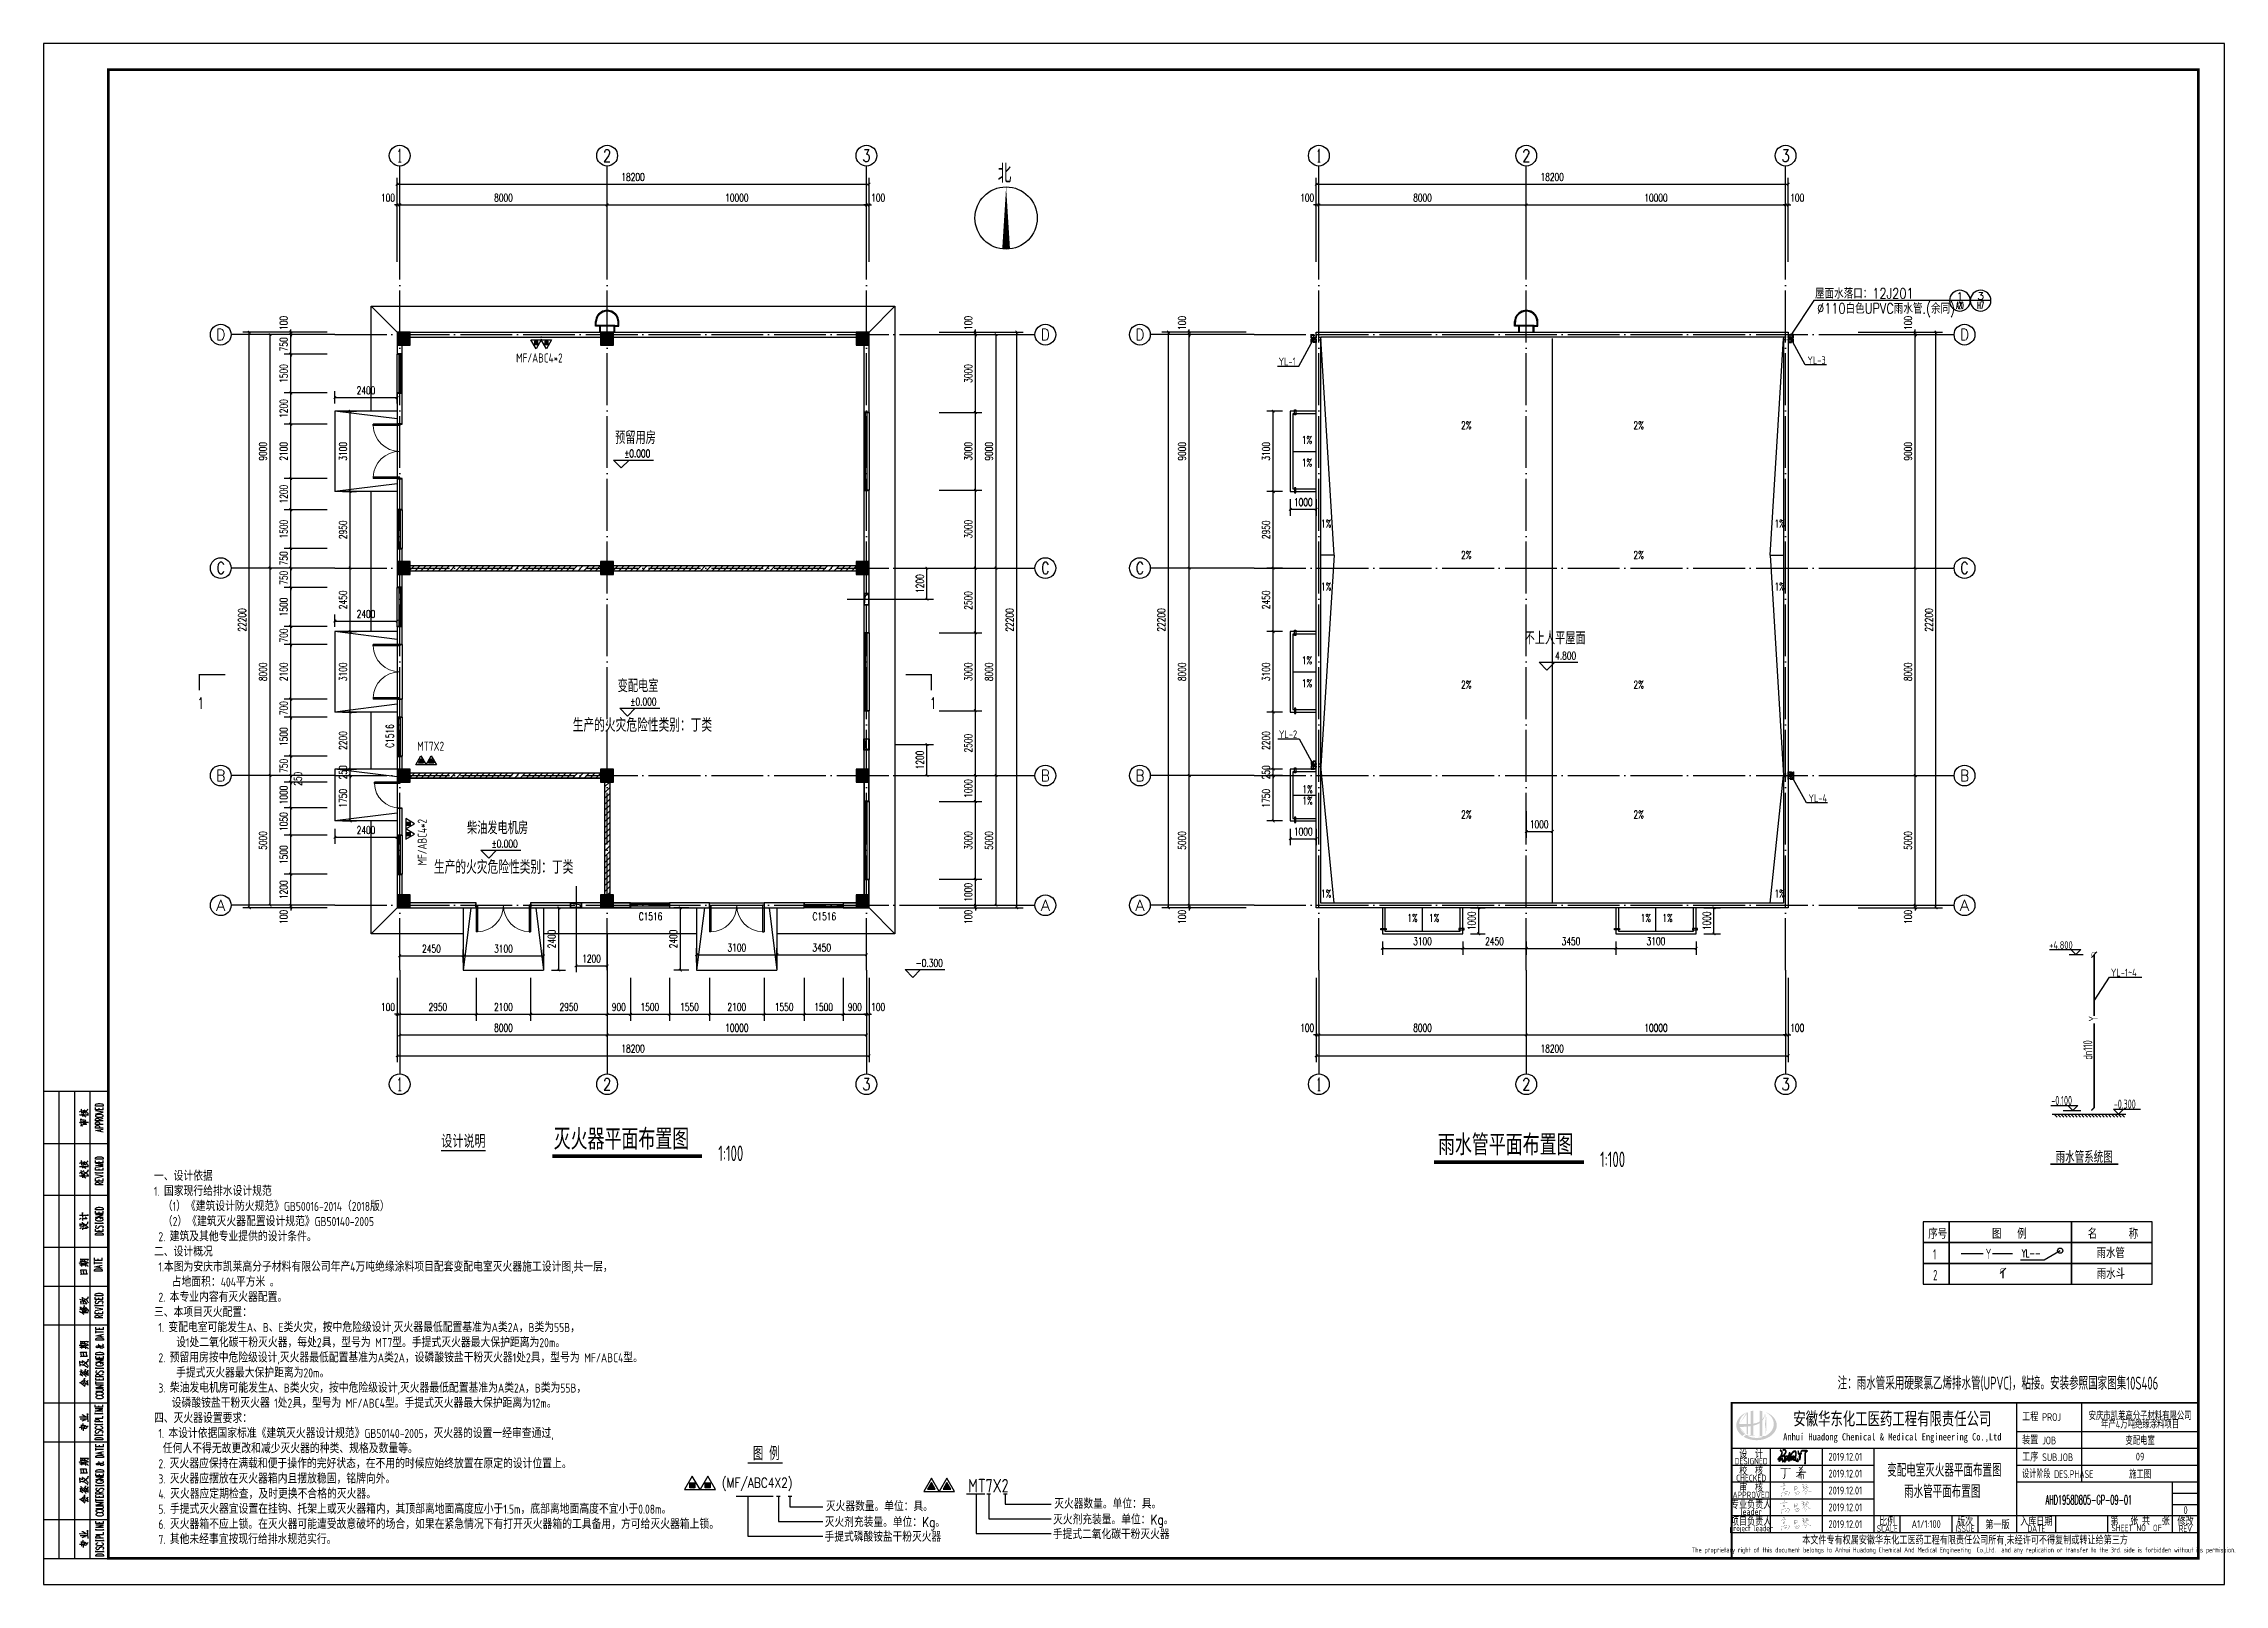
# Model space of a CAD drawing. Extents: x 5026138 to 10158928, y -750500 to -363337.
# Drawn here: x 5058775 to 5142875, y -422737 to -363337 of the extents above; entities that cross this region are included whole.
import ezdxf
from ezdxf.enums import TextEntityAlignment as Align

# ---------------------------------------------------------------- set-up
doc = ezdxf.new("R2010")
doc.units = 0
doc.header["$LTSCALE"] = 1000
doc.header["$MEASUREMENT"] = 0
for name, pattern in [('CONTINOUS', [0]), ('DASH', [0.35, 0.25, -0.1]), ('DASH_50', [0.175, 0.125, -0.05]), ('DOTE', [2.42, 2, -0.2, 0.02, -0.2])]:
    doc.linetypes.add(name, pattern=pattern)
doc.layers.get('0').update_dxf_attribs({"linetype": 'CONTINUOUS'})
doc.layers.get('Defpoints').update_dxf_attribs({"linetype": 'CONTINUOUS'})
for name, color, linetype in [('$灭火器', 1, 'CONTINUOUS'), ('AXIS', 3, 'CONTINUOUS'), ('AXIS_TEXT', 7, 'CONTINUOUS'), ('COLUMN', 9, 'CONTINUOUS'), ('DIM_ELEV', 3, 'CONTINUOUS'), ('DIM_SYMB', 3, 'CONTINUOUS'), ('DIM_雨水', 3, 'CONTINUOUS'), ('DOTE', 252, 'CONTINUOUS'), ('gd灭火器', 51, 'CONTINUOUS'), ('HATCH', 8, 'CONTINUOUS'), ('LAYER1', 143, 'CONTINUOUS'), ('PIPE-消防', 1, 'CONTINUOUS'), ('PIPE-给水', 3, 'CONTINUOUS'), ('PIPE-雨水', 4, 'CONTINUOUS'), ('PUB_DIM', 3, 'CONTINUOUS'), ('PUB_HATCH', 8, 'CONTINUOUS'), ('PUB_TEXT', 7, 'CONTINUOUS'), ('PUB_TITLE', 4, 'CONTINUOUS'), ('PUB_WALL', 9, 'CONTINUOUS'), ('S-COLU_DIM', 3, 'CONTINUOUS'), ('STAIR', 5, 'CONTINUOUS'), ('TEXT_给水', 7, 'CONTINUOUS'), ('TWT_ELEV', 3, 'CONTINUOUS'), ('TWT_TEXT', 7, 'CONTINUOUS'), ('VPIPE-雨水', 4, 'CONTINUOUS'), ('WALL', 2, 'CONTINUOUS'), ('WINDOW', 4, 'CONTINUOUS'), ('WINDOW_TEXT', 7, 'CONTINUOUS'), ('上水', 3, 'CONTINUOUS'), ('尺寸标注', 74, 'CONTINUOUS'), ('文字说明', 153, 'CONTINUOUS'), ('说明文本', 54, 'CONTINUOUS'), ('说明表格', 146, 'CONTINUOUS')]:
    doc.layers.add(name, color=color, linetype=linetype)
doc.layers.add('_0', color=7, linetype='CONTINUOUS', lineweight=25)
doc.styles.add('_HZTXT', font='txt.shx', dxfattribs={"width": 0.8, "bigfont": 'HZTXT.shx'})
doc.styles.add('_TCH_AXIS', font='COMPLEX', dxfattribs={"bigfont": 'GBCBIG'})
doc.styles.add('_TCH_DIM', font='SIMPLEX', dxfattribs={"bigfont": 'GBCBIG'})
doc.styles.add('_TCH_DIM_T3', font='SIMPLEX', dxfattribs={"width": 0.705882, "bigfont": 'GBCBIG'})
doc.styles.add('_TCH_LABEL', font='COMPLEX', dxfattribs={"bigfont": 'GBCBIG'})
doc.styles.add('_TCH_WINDOW', font='SIMPLEX', dxfattribs={"height": 3.5, "bigfont": 'GBCBIG'})
doc.styles.add('_TWT_SERIAL', font='COMPLEX', dxfattribs={"width": 0.8, "height": 3, "bigfont": 'HZTXT'})
doc.styles.add('AHD', font='sceie.shx', dxfattribs={"width": 0.7, "bigfont": 'sceic.shx'})
doc.styles.add('COMP', font='COMPLEX', dxfattribs={"bigfont": 'hztxt'})
doc.styles.add('COMPLEX', font='COMPLEX')
doc.styles.add('DIM_FONT', font='SIMPLEX', dxfattribs={"width": 0.7, "bigfont": 'GBCBIG'})
doc.styles.add('ECEC_TQ_S', font='')
doc.styles.add('sceie', font='sceie.shx', dxfattribs={"width": 0.7, "bigfont": 'sceic.shx'})
doc.styles.add('TSSD_Rein', font='Tssdeng.shx', dxfattribs={"width": 0.7, "bigfont": 'hztxt.shx'})
doc.styles.add('公司标准', font='sceie.shx', dxfattribs={"width": 0.7, "height": 300, "bigfont": 'sceic.shx'})
doc.styles.add('样式 1', font='sceie.shx', dxfattribs={"width": 0.75, "bigfont": 'sceic.shx'})
doc.styles.get('ECEC_TQ_S').set_extended_font_data('SimSun')
doc.dimstyles.new('_TCH_ARCH&&100', dxfattribs={"dimtxt": 297.5, "dimasz": 100, "dimexe": 250, "dimexo": 300, "dimgap": 126.25, "dimtad": 1, "dimdec": 0, "dimzin": 0, "dimdsep": 46, "dimtxsty": '_TCH_DIM_T3', "dimblk": 'ARCHTICK', "dimcen": 0.09, "dimclrt": 7, "dimazin": 2, "dimtfac": 1, "dimtdec": 0, "dimtix": 1, "dimtmove": 2, "dimatfit": 3, "dimfxl": 0, "dimtolj": 1, "dimtzin": 0, "dimarcsym": 0})

msp = doc.modelspace()

# ---------------------------------------------------------------- texts
at = {"layer": '$灭火器', "style": '_HZTXT', "width": 0.8}
msp.add_text('(MF/ABC4X2)', height=375, dxfattribs=at).set_placement((5084925.3, -419008.7))
for s, height, style, width, p in [('安徽华东化工医药工程有限责任公司', 500, 'ECEC_TQ_S', 0.7, (5130069.5, -416337.3)), ('安徽华东化工医药工程有限责任公司', 500, 'ECEC_TQ_S', 0.7, (5130069.5, -416337.3)), ('Anhui Huadong Chemical & Medical Engineering Co.,Ltd', 280, 'ECEC_TQ_S', 0.85, (5130069.5, -417087.3)), ('Anhui Huadong Chemical & Medical Engineering Co.,Ltd', 280, 'ECEC_TQ_S', 0.85, (5130069.5, -417087.3)), ('DESIGNED', 250, 'AHD', 0.8, (5124624.6, -417987.3)), ('DESIGNED', 250, 'AHD', 0.8, (5124624.6, -417987.3)), ('设  计', 300, 'AHD', 0.8, (5124624.6, -417687.3)), ('设  计', 300, 'AHD', 0.8, (5124624.6, -417687.3)), ('CHECKED', 250, 'AHD', 0.8, (5124624.6, -418637.3)), ('CHECKED', 250, 'AHD', 0.8, (5124624.6, -418637.3)), ('校  核', 300, 'AHD', 0.8, (5124624.6, -418337.3)), ('校  核', 300, 'AHD', 0.8, (5124624.6, -418337.3)), ('APPROVED', 250, 'AHD', 0.8, (5124624.6, -419287.3)), ('APPROVED', 250, 'AHD', 0.8, (5124624.6, -419287.3)), ('专业负责人', 300, 'AHD', 0.8, (5124624.6, -419637.3)), ('审  核', 300, 'AHD', 0.8, (5124624.6, -418987.3)), ('审  核', 300, 'AHD', 0.8, (5124624.6, -418987.3)), ('project leader', 225, 'AHD', 0.8, (5124628.6, -420607.3)), ('项目负责人', 300, 'AHD', 0.8, (5124624.6, -420287.3)), ('leader', 250, 'AHD', 0.8, (5124624.6, -419937.3)), ('SCALE', 250, 'AHD', 0.8, (5129874.6, -420587.3)), ('SCALE', 250, 'AHD', 0.8, (5129874.6, -420587.3)), ('比例', 300, 'AHD', 0.8, (5129874.6, -420287.3)), ('比例', 300, 'AHD', 0.8, (5129874.6, -420287.3)), ('ISSUE', 250, 'AHD', 0.8, (5132874.6, -420587.3)), ('ISSUE', 250, 'AHD', 0.8, (5132874.6, -420587.3)), ('版次', 300, 'AHD', 0.8, (5132874.6, -420287.3)), ('版次', 300, 'AHD', 0.8, (5132874.6, -420287.3)), ('入库日期', 300, 'AHD', 0.8, (5135624.6, -420287.3)), ('入库日期', 300, 'AHD', 0.8, (5135624.6, -420287.3)), ('DATE', 250, 'AHD', 0.8, (5135624.6, -420587.3)), ('DATE', 250, 'AHD', 0.8, (5135624.6, -420587.3)), ('第   张 共   张', 300, 'AHD', 0.8, (5139624.6, -420262.3)), ('SHEET NO  OF  ', 250, 'AHD', 0.8, (5139624.6, -420562.3)), ('SHEET NO  OF  ', 250, 'AHD', 0.8, (5139624.6, -420562.3)), ('修改', 300, 'AHD', 0.8, (5141374.6, -420287.3)), ('修改', 300, 'AHD', 0.8, (5141374.6, -420287.3)), ('REV', 250, 'AHD', 0.8, (5141374.6, -420587.3)), ('REV', 250, 'AHD', 0.8, (5141374.6, -420587.3)), ('The proprietary right of this document belongs to Anhui Huadong Chemical And Medical Engineering  Co.,Ltd.  and any replication or transfer to the 3rd. side is forbidden without its permission. ', 200, 'AHD', 0.8, (5132874.6, -421437.3)), ('The proprietary right of this document belongs to Anhui Huadong Chemical And Medical Engineering  Co.,Ltd.  and any replication or transfer to the 3rd. side is forbidden without its permission. ', 200, 'AHD', 0.8, (5132874.6, -421437.3)), ('本文件专有权属安徽华东化工医药工程有限责任公司所有,未经许可不得复制或转让给第三方', 300, 'AHD', 0.8, (5132874.6, -421037.3)), ('本文件专有权属安徽华东化工医药工程有限责任公司所有,未经许可不得复制或转让给第三方', 300, 'AHD', 0.8, (5132874.6, -421037.3))]:
    msp.add_text(s, height=height, dxfattribs=dict(style=style, width=width)).set_placement(p, align=Align.MIDDLE)
for s, height, style, width, p in [('工程 PROJ', 300, 'AHD', 0.8, (5135074.6, -416437.3)), ('工程 PROJ', 300, 'AHD', 0.8, (5135074.6, -416437.3)), ('装置 JOB', 300, 'AHD', 0.8, (5135074.6, -417337.3)), ('装置 JOB', 300, 'AHD', 0.8, (5135074.6, -417337.3)), ('工序 SUB.JOB', 300, 'AHD', 0.8, (5135074.6, -417987.3)), ('工序 SUB.JOB', 300, 'AHD', 0.8, (5135074.6, -417987.3)), ('变配电室灭火器平面布置图', 500, 'AHD', 0.7, (5129872.1, -418585.1)), ('设计阶段 DES.PHASE', 300, 'AHD', 0.7, (5135074.6, -418637.3)), ('设计阶段 DES.PHASE', 300, 'AHD', 0.7, (5135074.6, -418637.3)), ('灭火器数量。单位：具。 ', 375, '_HZTXT', 0.8, (5088942.9, -419913.9)), ('灭火器数量。单位：具。 ', 375, '_HZTXT', 0.8, (5097749.2, -419816.2)), ('雨水管平面布置图', 500, 'AHD', 0.7, (5130521.8, -419405.8)), ('灭火剂充装量。单位：Kg。', 375, '_HZTXT', 0.8, (5088899.4, -420523.6)), ('灭火剂充装量。单位：Kg。', 375, '_HZTXT', 0.8, (5097705.7, -420425.9)), ('手提式磷酸铵盐干粉灭火器', 375, '_HZTXT', 0.8, (5088890.8, -421089.8)), ('手提式二氧化碳干粉灭火器', 375, '_HZTXT', 0.8, (5097697.1, -420992.1))]:
    msp.add_text(s, height=height, dxfattribs=dict(style=style, width=width)).set_placement(p)
at = {"style": 'AHD', "width": 0.8}
for tag, text, p in [('A1/1:100', '1:100', (5131374.6, -420412.3)), ('第一版', '0', (5134124.6, -420412.3)), ('0', '0', (5141378.6, -419873.4)), ('0', '0', (5141378.6, -419873.4))]:
    msp.add_attdef(tag, text=text, height=300, dxfattribs=at).set_placement(p, align=Align.MIDDLE)
at = {"layer": 'AXIS', "style": 'TSSD_Rein', "width": 0.7}
for s, p in [('安庆市凯莱高分子材料有限公司', (5139624.6, -416209.7)), ('年产4万吨绝缘涂料项目', (5139624.6, -416532.8)), ('变配电室', (5139624.6, -417162.3)), ('09', (5139624.6, -417812.3)), ('施工图', (5139624.6, -418462.3))]:
    msp.add_text(s, height=300, dxfattribs=at).set_placement(p, align=Align.MIDDLE)
at = {"layer": 'DIM_SYMB', "color": 7, "style": 'DIM_FONT', "width": 0.5}
msp.add_text('AHD1958D805-GP-09-01', height=350, dxfattribs=at).set_placement((5135975.8, -419654.4))
at = {"layer": 'DIM_雨水', "color": 7, "style": '_TWT_SERIAL', "width": 0.64}
msp.add_text('YL--', height=300, dxfattribs=at).set_placement((5135068.1, -410123.3))
at = {"layer": 'PIPE-消防', "insert": (5063031, -413296.1), "char_height": 350, "attachment_point": 4, "style": '公司标准'}
msp.add_mtext('{\\W0.9;                                                    \\H1.429x;         \\L设计说明\\P\\H0.7x;\\l\\P一、设计依据\\P1. 国家现行给排水设计规范\\P  （1）《建筑设计防火规范》GB50016-2014（2018版）\\P  （2）《建筑灭火器配置设计规范》GB50140-2005\\P 2. 建筑及其他专业提供的设计条件。\\P二、设计概况\\P\\A1; 1.本图为安庆市凯莱高分子材料有限公司年产4万吨绝缘涂料项目配套变配电室灭火器施工设计图,共一层，\\A0;\\H0.9997x;\\P    \\A1;占地面积：404平方米 。\\A0;\\H0.9997x;\\P 2. 本专业内容有灭火器配置。\\P三、本项目灭火配置：\\P 1. 变配电室可能发生A、B、E类火灾，按中危险级设计,灭火器最低配置基准为A类2A，B类为55B，\\H0.9997x;\\P\\H1.001x;     设1处二氧化碳干粉灭火器，每处2具，型号为 MT7型。手提式灭火器最大保护距离为20m。\\P 2. \\H0.9996x;预留用房\\H0.9997x;按中危险级设计,灭火器最低配置基准为A类2A\\H1.001x;，\\H0.999x;设磷酸铵盐干粉灭火器1处2具，型号为 MF/ABC4型。\\P     手提式灭火器最大保护距离为20m。\\H1.001x;\\P\\H0.9994x; 3. 柴油发电机房\\H0.9996x;可能发生A、B类火灾，按中危险级设计,灭火器最低配置基准为A类2A，B类为55B，\\H0.9997x;\\P\\H1.001x;    设磷酸铵盐干粉灭火器 1处2具，型号为 MF/ABC4型。手提式灭火器最大保护距离为12m。\\P四、灭火器设置要求：\\P 1. 本设计依据国家标准《建筑灭火器设计规范》GB50140-2005，灭火器的设置一经审查通过,\\P  任何人不得无故更改和减少灭火器的种类、规格及数量等。\\P 2. 灭火器应保持在满载和便于操作的完好状态，在不用的时候应始终放置在原定的设计位置上。\\P 3. 灭火器应摆放在灭火器箱内且摆放稳固，铭牌向外。\\P 4. 灭火器应定期检查，及时更换不合格的灭火器。\\P 5. 手提式灭火器宜设置在挂钩、托架上或灭火器箱内，其顶部离地面高度应小于1.5m，底部离地面高度不宜小于0.08m。\\P 6. 灭火器箱不应上锁。在灭火器可能遭受故意破坏的场合，如果在紧急情况下有打开灭火器箱的工具备用，方可给灭火器箱上锁。\\P 7. 其他未经事宜按现行给排水规范实行。}', dxfattribs=at)
at = {"layer": 'PUB_DIM', "style": '_HZTXT', "width": 0.8}
for s, height, p in [('屋面水落口：12J201', 400, (5127089, -373167.6)), ('%%C110白色UPVC雨水管.(余同)', 400, (5127167.5, -373745.6)), ('预留用房', 490.23, (5080815.2, -378773.6)), ('不上人平屋面', 490.23, (5115888.8, -386501.3)), ('变配电室', 490.23, (5080913.6, -388340.9)), ('生产的火灾危险性类别：丁类', 517.241, (5079177, -389868.5)), ('柴油发电机房', 490.23, (5075102.9, -393817.8)), ('生产的火灾危险性类别：丁类', 517.241, (5073824.9, -395345.4))]:
    msp.add_text(s, height=height, dxfattribs=at).set_placement(p)
at = {"layer": 'PUB_TEXT', "style": '_TCH_DIM'}
msp.add_text('北', height=723.4, dxfattribs=at).set_placement((5095571.3, -368707.4))
at = {"layer": 'PUB_TEXT'}
for s, height, style, width, p in [('2%', 297.5, '_TCH_DIM', 0.705882, (5113439.7, -378205)), ('2%', 297.5, '_TCH_DIM', 0.705882, (5120086.3, -378205)), ('1%', 297.5, '_TCH_DIM', 0.705882, (5107295, -378766.2)), ('1%', 297.5, '_TCH_DIM', 0.705882, (5107295, -379643.8)), ('1%', 297.5, '_TCH_DIM', 0.705882, (5108038.7, -381990.9)), ('1%', 297.5, '_TCH_DIM', 0.705882, (5125527.3, -381990.9)), ('2%', 297.5, '_TCH_DIM', 0.705882, (5113439.7, -383205)), ('2%', 297.5, '_TCH_DIM', 0.705882, (5120086.3, -383205)), ('1%', 297.5, '_TCH_DIM', 0.705882, (5108038.7, -384419.1)), ('1%', 297.5, '_TCH_DIM', 0.705882, (5125527.3, -384419.1)), ('4.800', 297.5, '_TCH_DIM', 0.705882, (5117064.4, -387085)), ('1%', 297.5, '_TCH_DIM', 0.705882, (5107295, -387266.2)), ('1%', 297.5, '_TCH_DIM', 0.705882, (5107295, -388143.8)), ('2%', 297.5, '_TCH_DIM', 0.705882, (5113439.7, -388205)), ('2%', 297.5, '_TCH_DIM', 0.705882, (5120086.3, -388205)), ('1%', 297.5, '_TCH_DIM', 0.705882, (5107319.3, -392235)), ('1%', 297.5, '_TCH_DIM', 0.705882, (5107319.3, -392675)), ('2%', 297.5, '_TCH_DIM', 0.705882, (5113439.7, -393205)), ('2%', 297.5, '_TCH_DIM', 0.705882, (5120086.3, -393205)), ('1%', 297.5, '_TCH_DIM', 0.705882, (5108038.7, -396259.4)), ('1%', 297.5, '_TCH_DIM', 0.705882, (5125527.3, -396259.4)), ('1%', 297.5, '_TCH_DIM', 0.705882, (5111365.4, -397193)), ('1%', 297.5, '_TCH_DIM', 0.705882, (5112200.5, -397193)), ('1%', 297.5, '_TCH_DIM', 0.705882, (5120365.4, -397193)), ('1%', 297.5, '_TCH_DIM', 0.705882, (5121200.5, -397193)), ('1:100', 600, 'sceie', 0.7, (5084790.9, -406419.3)), ('1:100', 600, 'sceie', 0.7, (5118799.5, -406653))]:
    msp.add_text(s, height=height, dxfattribs=dict(at, style=style, width=width)).set_placement(p)
at = {"layer": 'PUB_TEXT', "color": 0, "width": 0.705882}
for s, height, style, p in [('%%P0.000', 297.5, '_TCH_DIM', (5081163, -379288.1)), ('1', 425, '_TCH_LABEL', (5064714.1, -388977)), ('%%P0.000', 297.5, '_TCH_DIM', (5081402.3, -388855.4)), ('1', 425, '_TCH_LABEL', (5092949.3, -388977)), ('%%P0.000', 297.5, '_TCH_DIM', (5076050.2, -394332.3)), ('-0.300', 297.5, '_TCH_DIM', (5092404.6, -398931))]:
    msp.add_text(s, height=height, dxfattribs=dict(at, style=style)).set_placement(p)
at = {"layer": 'TEXT_给水', "color": 1, "linetype": 'Continuous', "style": 'sceie', "width": 0.86}
for s, height, p in [('MF/ABC4*2', 350, (5076995.9, -375631.6)), ('MT7X2', 350, (5073179.5, -390598.3)), ('MT7X2', 525, (5094427.5, -419195.2))]:
    msp.add_text(s, height=height, dxfattribs=at).set_placement(p)
at = {"layer": 'TEXT_给水', "color": 4, "linetype": 'Continuous', "style": 'sceie'}
for s, height, width, p in [('YL-1', 300, 0.890219, (5106401.3, -375741.7)), ('YL-3', 300, 0.890219, (5126794.2, -375689.9)), ('YL-2', 300, 0.890219, (5106415.5, -390113.7)), ('YL-4', 300, 0.890219, (5126835.9, -392575.7)), ('+4.800', 300, 0.890219, (5136119.6, -398241.6)), ('YL-1~4', 300, 0.890219, (5138498.6, -399303)), ('灭火器平面布置图', 800, 0.86, (5078443.7, -405973.6)), ('雨水管平面布置图', 800, 0.86, (5112545.2, -406191.6))]:
    msp.add_text(s, height=height, dxfattribs=dict(at, width=width)).set_placement(p)
at = {"layer": 'TEXT_给水', "color": 1, "linetype": 'Continuous', "style": 'sceie', "width": 0.86}
msp.add_text('MF/ABC4*2', height=350, rotation=90, dxfattribs=at).set_placement((5073549.8, -395023.9))
at = {"layer": 'TEXT_给水', "color": 4, "linetype": 'Continuous', "style": 'sceie', "width": 0.8}
for s, p in [('Y', (5137989.6, -401041.5)), ('dn110', (5137780.8, -402510.4))]:
    msp.add_text(s, height=350, rotation=90, dxfattribs=at).set_placement(p)
at = {"layer": 'TEXT_给水', "color": 4, "linetype": 'Continuous', "style": 'sceie', "width": 0.86}
msp.add_text('雨水管系统图', height=450, dxfattribs=at).set_placement((5137466.9, -406237), align=Align.MIDDLE)
at = {"layer": 'TWT_ELEV', "color": 0, "style": '样式 1', "width": 0.7}
for s, p in [('-0.100', (5136198.9, -404257.2)), ('-0.300', (5138609.6, -404395.5))]:
    msp.add_text(s, height=350, dxfattribs=at).set_placement(p)
at = {"layer": 'TWT_TEXT', "color": 7, "style": '公司标准'}
for s, height, width, p in [('注：雨水管采用硬聚氯乙烯排水管(UPVC)，粘接。安装参照国家图集10S406', 500, 0.7, (5127959.6, -415229)), ('图 例', 525, 0.8, (5086128.2, -417950.5))]:
    msp.add_text(s, height=height, dxfattribs=dict(at, width=width)).set_placement(p)
at = {"layer": '说明文本', "color": 0, "style": 'AHD', "width": 0.7}
for s, height, p in [('序号', 399.98, (5131454.9, -409415.6)), ('图    例', 399.98, (5133914.2, -409415.6)), ('名        称', 399.98, (5137606.2, -409415.6)), ('1', 400, (5131643.4, -410215.6)), ('Y', 400, (5133669.6, -410193.6)), ('雨水管', 399.98, (5137947.7, -410156.7)), ('2', 400, (5131643.4, -411015.6)), ('雨水斗', 399.98, (5137951, -410961.1))]:
    msp.add_text(s, height=height, dxfattribs=at).set_placement(p)

# ---------------------------------------------------------------- blocks, each defined once
blk = doc.blocks.new('A$C05153518')
at = {"layer": 'LAYER1'}
h = blk.add_hatch(color=256, dxfattribs=at)
edge = h.paths.add_edge_path()
edge.add_ellipse((200, 200), major_axis=(77.8, 77.8), ratio=1, start_angle=315, end_angle=405, ccw=False)
edge.add_line((310, 200), (300, 200))
edge.add_ellipse((200, 200), major_axis=(-70.7, 70.7), ratio=1, start_angle=225, end_angle=315)
edge.add_line((200, 300), (200, 310))
edge = h.paths.add_edge_path()
edge.add_line((200, 310), (200, 300))
edge.add_ellipse((200, 200), major_axis=(70.7, 70.7), ratio=1, start_angle=45, end_angle=135)
edge.add_line((100, 200), (90, 200))
edge.add_ellipse((200, 200), major_axis=(-77.8, 77.8), ratio=1, start_angle=-45, end_angle=45, ccw=False)
edge = h.paths.add_edge_path()
edge.add_line((90, 200), (100, 200))
edge.add_ellipse((200, 200), major_axis=(-70.7, 70.7), ratio=1, start_angle=45, end_angle=135)
edge.add_line((200, 100), (200, 90))
edge.add_ellipse((200, 200), major_axis=(77.8, 77.8), ratio=1, start_angle=135, end_angle=225, ccw=False)
edge = h.paths.add_edge_path()
edge.add_line((300, 200), (310, 200))
edge.add_ellipse((200, 200), major_axis=(-77.8, 77.8), ratio=1, start_angle=135, end_angle=225, ccw=False)
edge.add_line((200, 90), (200, 100))
edge.add_ellipse((200, 200), major_axis=(70.7, 70.7), ratio=1, start_angle=225, end_angle=315)
h = blk.add_hatch(color=256, dxfattribs=at)
edge = h.paths.add_edge_path()
edge.add_ellipse((200, 200), major_axis=(77.8, 77.8), ratio=1, start_angle=315, end_angle=405, ccw=False)
edge.add_line((310, 200), (300, 200))
edge.add_ellipse((200, 200), major_axis=(-70.7, 70.7), ratio=1, start_angle=225, end_angle=315)
edge.add_line((200, 300), (200, 310))
edge = h.paths.add_edge_path()
edge.add_line((200, 310), (200, 300))
edge.add_ellipse((200, 200), major_axis=(70.7, 70.7), ratio=1, start_angle=45, end_angle=135)
edge.add_line((100, 200), (90, 200))
edge.add_ellipse((200, 200), major_axis=(-77.8, 77.8), ratio=1, start_angle=-45, end_angle=45, ccw=False)
edge = h.paths.add_edge_path()
edge.add_line((90, 200), (100, 200))
edge.add_ellipse((200, 200), major_axis=(-70.7, 70.7), ratio=1, start_angle=45, end_angle=135)
edge.add_line((200, 100), (200, 90))
edge.add_ellipse((200, 200), major_axis=(77.8, 77.8), ratio=1, start_angle=135, end_angle=225, ccw=False)
edge = h.paths.add_edge_path()
edge.add_line((300, 200), (310, 200))
edge.add_ellipse((200, 200), major_axis=(-77.8, 77.8), ratio=1, start_angle=135, end_angle=225, ccw=False)
edge.add_line((200, 90), (200, 100))
edge.add_ellipse((200, 200), major_axis=(70.7, 70.7), ratio=1, start_angle=225, end_angle=315)
at = {"layer": 'DOTE'}
for p, q in [((400, 200), (0, 200)), ((200, 400), (200, 0)), ((200, 400), (200, 0)), ((200, 400), (200, 0))]:
    blk.add_line(p, q, dxfattribs=at)
at = {"layer": 'LAYER1'}
for radius in [110, 110, 100, 100]:
    blk.add_circle((200, 200), radius, dxfattribs=at)
blk = doc.blocks.new('A$C395401BF')
at = {"layer": 'LAYER1', "xscale": -0.5, "yscale": 0.5, "zscale": 0.5, "rotation": 180}
blk.add_blockref('A$C05153518', (0, 200), dxfattribs=at)
blk = doc.blocks.new('34343434')
at = {"layer": 'DOTE'}
blk.add_line((57410, 27919), (57410, 28119), dxfattribs=at)
at = {"layer": 'LAYER1', "linetype": 'DASH_50'}
for p, q in [((57410, 28069), (57070, 28069)), ((57410, 27969), (57070, 27969)), ((57436, 28062), (57490, 28149))]:
    blk.add_line(p, q, dxfattribs=at)
for points in [[(57310, 27869), (57310, 28169), (57510, 28169), (57510, 27869)], [(57330, 27889), (57330, 28149), (57490, 28149), (57490, 27889)]]:
    blk.add_lwpolyline(points, close=True, dxfattribs=at)
at = {"layer": 'LAYER1', "linetype": 'CONTINOUS'}
blk.add_circle((57410, 28019), 50, dxfattribs=at)
at = {"rotation": 270}
blk.add_blockref('A$C395401BF', (57310, 28119), dxfattribs=at)
blk = doc.blocks.new('A$C744C32FA')
at = {"const_width": 30}
for points in [[(-2326, 582), (-2064, 692), (-1816, 796), (-1490, 848), (-1270, 844)], [(-1936, 1093), (-1737, 1077), (-1648, 1041), (-1810, 905)], [(-1731, 663), (-1881, 583), (-1870, 98)], [(-1827, 396), (-1624, 407), (-1683, 178), (-1785, 172)], [(-164, 18), (-164, 609), (181, 609), (259, 574), (264, 359)], [(-164, 314), (-7, 353), (104, 403)], [(-134, 116), (-29, 188), (93, 237), (170, 221), (209, 331), (264, 359)], [(942, 898), (1107, 926), (1169, 977), (1294, 1000)], [(948, 580), (1073, 676), (1203, 739), (1357, 744), (1391, 773)], [(1507, 561), (1490, 391), (1400, 274), (1309, 157), (1214, 34), (1126, -80), (1076, -119)], [(1096, 313), (1232, 433), (1357, 563), (1402, 586)], [(1192, 881), (1164, 478), (1155, 349)], [(1369, -2), (1421, -24), (1477, -51)], [(1510, 451), (1603, 321), (1697, 211), (1854, 88), (1967, -1), (2044, -62), (2137, -96), (2323, -163), (2364, -162), (2404, -149), (2384, -156)], [(1530, 654), (1647, 720), (1785, 749), (1891, 785), (2007, 796)], [(1541, 978), (1734, 989), (1818, 1000), (1872, 989)], [(1603, 465), (1698, 528), (1794, 557), (1966, 568), (2003, 590)], [(1706, 987), (1698, 528)], [(-2108, -913), (-2158, -364), (-1863, -238), (-1491, -154), (-1069, -179), (-858, -255), (-909, -331), (-1198, -765)], [(-1677, -676), (-1677, -347)], [(-1677, -415), (-1452, -396), (-1441, -504), (-1677, -676)], [(-238, -177), (-238, -696)], [(-193, -327), (-59, -250), (154, -178), (450, -162), (558, -210), (534, -366), (450, -489), (346, -609)], [(-47, -485), (45, -414), (178, -350), (322, -338)], [(-3, -681), (142, -597), (326, -529), (398, -549)], [(1332, -239), (1431, -185), (1526, -163), (1671, -155), (1722, -174), (1703, -260), (1445, -564)]]:
    blk.add_lwpolyline(points, dxfattribs=at)
blk = doc.blocks.new('S')
at = {"layer": 'HATCH'}
h = blk.add_hatch(color=0, dxfattribs=at)
h.paths.add_polyline_path([(3907931, -427191), (3907927, -427183), (3907896, -427180), (3907869, -427179), (3907825, -427183), (3907765, -427183), (3907724, -427186), (3907692, -427186), (3907630, -427187), (3907607, -427186), (3907587, -427187), (3907559, -427189), (3907538, -427197), (3907524, -427199), (3907497, -427211), (3907537, -427218), (3907596, -427216), (3907641, -427216), (3907672, -427211), (3907704, -427210), (3907739, -427209), (3907767, -427211), (3907778, -427209), (3907798, -427206), (3907839, -427205), (3907870, -427204), (3907925, -427203), (3907930, -427199)])
h.paths.add_polyline_path([(3907720, -427210), (3907704, -427210), (3907690, -427210), (3907693, -427237), (3907698, -427261), (3907699, -427288), (3907698, -427312), (3907696, -427338), (3907692, -427384), (3907685, -427419), (3907685, -427450), (3907681, -427472), (3907678, -427496), (3907671, -427524), (3907666, -427546), (3907658, -427566), (3907652, -427580), (3907646, -427595), (3907658, -427603), (3907675, -427585), (3907692, -427572), (3907699, -427547), (3907713, -427509), (3907718, -427485), (3907721, -427434), (3907722, -427390), (3907724, -427371), (3907722, -427330), (3907724, -427294), (3907723, -427251), (3907721, -427238)])
h.paths.add_polyline_path([(3907655, -427573), (3907645, -427569), (3907640, -427568), (3907631, -427561), (3907626, -427550), (3907620, -427547), (3907624, -427567), (3907631, -427575), (3907646, -427595), (3907652, -427580)])
h = blk.add_hatch(color=0, dxfattribs=at)
h.paths.add_polyline_path([(3908362, -427216), (3908346, -427203), (3908342, -427200), (3908327, -427214), (3908325, -427218), (3908339, -427228), (3908354, -427241), (3908377, -427255), (3908392, -427262), (3908406, -427264), (3908420, -427266), (3908415, -427251), (3908395, -427244), (3908383, -427237), (3908373, -427229)])
h.paths.add_polyline_path([(3908342, -427200), (3908339, -427197), (3908330, -427191), (3908315, -427185), (3908315, -427184), (3908302, -427196), (3908298, -427200), (3908308, -427210), (3908324, -427217), (3908325, -427218), (3908327, -427214)])
h.paths.add_polyline_path([(3908374, -427166), (3908389, -427151), (3908393, -427136), (3908397, -427118), (3908403, -427104), (3908394, -427096), (3908386, -427100), (3908380, -427110), (3908373, -427119), (3908363, -427123), (3908353, -427133), (3908348, -427140), (3908342, -427153), (3908335, -427158), (3908324, -427173), (3908315, -427184), (3908315, -427185), (3908330, -427191), (3908339, -427197), (3908342, -427200), (3908351, -427192), (3908363, -427181)])
h.paths.add_polyline_path([(3908303, -427167), (3908294, -427154), (3908289, -427149), (3908278, -427144), (3908271, -427139), (3908263, -427134), (3908250, -427130), (3908237, -427130), (3908237, -427139), (3908238, -427144), (3908243, -427150), (3908250, -427158), (3908260, -427169), (3908265, -427178), (3908290, -427193), (3908298, -427200), (3908302, -427196), (3908315, -427184), (3908310, -427175)])
h.paths.add_polyline_path([(3908323, -427222), (3908325, -427218), (3908324, -427217), (3908308, -427210), (3908298, -427200), (3908291, -427207), (3908274, -427226), (3908265, -427243), (3908256, -427262), (3908247, -427271), (3908249, -427284), (3908263, -427284), (3908273, -427275), (3908283, -427267), (3908299, -427248), (3908315, -427234)])
h.paths.add_polyline_path([(3908351, -427285), (3908353, -427263), (3908343, -427258), (3908324, -427275), (3908317, -427285), (3908296, -427304), (3908289, -427320), (3908298, -427318), (3908339, -427322), (3908343, -427312)])
h.paths.add_polyline_path([(3908339, -427322), (3908298, -427318), (3908289, -427320), (3908289, -427322), (3908267, -427351), (3908300, -427351), (3908323, -427353), (3908331, -427338)])
h.paths.add_polyline_path([(3908527, -427333), (3908516, -427325), (3908502, -427319), (3908483, -427313), (3908454, -427318), (3908429, -427316), (3908403, -427319), (3908345, -427322), (3908339, -427322), (3908331, -427338), (3908323, -427353), (3908343, -427355), (3908382, -427355), (3908419, -427355), (3908436, -427354), (3908457, -427352), (3908478, -427348), (3908498, -427348), (3908519, -427346)])
h.paths.add_polyline_path([(3908289, -427322), (3908289, -427320), (3908273, -427323), (3908256, -427325), (3908228, -427325), (3908213, -427325), (3908204, -427325), (3908192, -427331), (3908182, -427333), (3908157, -427333), (3908131, -427336), (3908127, -427349), (3908163, -427355), (3908216, -427355), (3908242, -427352), (3908267, -427351)])
h.paths.add_polyline_path([(3908304, -427375), (3908316, -427366), (3908323, -427353), (3908300, -427351), (3908267, -427351), (3908255, -427377), (3908236, -427410), (3908232, -427418), (3908222, -427429), (3908198, -427458), (3908167, -427480), (3908148, -427500), (3908119, -427534), (3908138, -427527), (3908159, -427520), (3908170, -427515), (3908192, -427497), (3908223, -427478), (3908243, -427450), (3908274, -427421), (3908289, -427403)])
h.paths.add_polyline_path([(3908342, -427416), (3908321, -427416), (3908315, -427417), (3908315, -427424), (3908316, -427435), (3908315, -427445), (3908315, -427450), (3908327, -427449), (3908333, -427449), (3908340, -427448), (3908340, -427441)])
h.paths.add_polyline_path([(3908336, -427394), (3908328, -427379), (3908327, -427386), (3908320, -427392), (3908319, -427400), (3908319, -427406), (3908314, -427410), (3908315, -427417), (3908321, -427416), (3908342, -427416)])
h.paths.add_polyline_path([(3908315, -427424), (3908315, -427417), (3908298, -427417), (3908285, -427417), (3908275, -427418), (3908274, -427421), (3908243, -427450), (3908242, -427451), (3908241, -427466), (3908239, -427474), (3908237, -427487), (3908239, -427507), (3908238, -427534), (3908237, -427544), (3908239, -427563), (3908240, -427573), (3908247, -427582), (3908257, -427576), (3908260, -427562), (3908256, -427551), (3908256, -427541), (3908262, -427514), (3908262, -427502), (3908261, -427480), (3908260, -427463), (3908261, -427459), (3908260, -427453), (3908276, -427452), (3908278, -427456), (3908291, -427454), (3908302, -427453), (3908312, -427450), (3908315, -427450), (3908315, -427445), (3908316, -427435)])
h.paths.add_polyline_path([(3908435, -427422), (3908428, -427417), (3908413, -427413), (3908392, -427413), (3908367, -427415), (3908359, -427416), (3908342, -427416), (3908340, -427441), (3908340, -427448), (3908355, -427446), (3908364, -427447), (3908391, -427452), (3908397, -427447), (3908410, -427449), (3908417, -427452), (3908417, -427464), (3908414, -427481), (3908413, -427493), (3908412, -427509), (3908410, -427536), (3908409, -427546), (3908410, -427566), (3908410, -427570), (3908411, -427584), (3908418, -427587), (3908426, -427605), (3908436, -427586), (3908437, -427556), (3908438, -427516), (3908440, -427480), (3908440, -427452), (3908436, -427434)])
h.paths.add_polyline_path([(3908340, -427448), (3908333, -427449), (3908327, -427449), (3908315, -427450), (3908315, -427461), (3908312, -427474), (3908313, -427490), (3908312, -427495), (3908311, -427523), (3908311, -427540), (3908313, -427552), (3908314, -427564), (3908312, -427574), (3908314, -427583), (3908318, -427593), (3908319, -427604), (3908321, -427609), (3908322, -427616), (3908324, -427624), (3908334, -427628), (3908336, -427621), (3908340, -427614), (3908340, -427597), (3908338, -427586), (3908339, -427574), (3908341, -427555), (3908342, -427536), (3908342, -427504), (3908341, -427489)])
at = {"layer": 'S-COLU_DIM'}
h = blk.add_hatch(color=0, dxfattribs=at)
h.paths.add_polyline_path([(3907791, -426823), (3907794, -426818), (3907795, -426814), (3907801, -426805), (3907802, -426802), (3907806, -426797), (3907808, -426794), (3907812, -426787), (3907818, -426777), (3907819, -426770), (3907825, -426760), (3907825, -426754), (3907826, -426747), (3907828, -426745), (3907829, -426739), (3907829, -426731), (3907826, -426727), (3907824, -426722), (3907818, -426719), (3907812, -426716), (3907806, -426716), (3907799, -426716), (3907792, -426714), (3907783, -426714), (3907778, -426715), (3907771, -426717), (3907760, -426717), (3907753, -426718), (3907745, -426721), (3907739, -426723), (3907734, -426725), (3907728, -426727), (3907726, -426729), (3907724, -426730), (3907718, -426732), (3907714, -426734), (3907711, -426735), (3907705, -426732), (3907704, -426729), (3907705, -426724), (3907705, -426719), (3907702, -426713), (3907700, -426706), (3907699, -426702), (3907697, -426699), (3907692, -426694), (3907689, -426691), (3907681, -426687), (3907677, -426685), (3907675, -426684), (3907675, -426680), (3907678, -426674), (3907680, -426669), (3907683, -426666), (3907693, -426655), (3907696, -426652), (3907699, -426644), (3907703, -426640), (3907710, -426633), (3907716, -426628), (3907718, -426625), (3907721, -426619), (3907728, -426608), (3907731, -426601), (3907736, -426593), (3907739, -426588), (3907742, -426583), (3907744, -426578), (3907746, -426571), (3907748, -426565), (3907749, -426558), (3907750, -426554), (3907752, -426544), (3907752, -426529), (3907751, -426525), (3907749, -426519), (3907746, -426515), (3907745, -426511), (3907743, -426507), (3907739, -426503), (3907737, -426499), (3907735, -426496), (3907729, -426487), (3907726, -426483), (3907722, -426479), (3907720, -426476), (3907717, -426474), (3907715, -426472), (3907711, -426470), (3907706, -426468), (3907702, -426466), (3907697, -426463), (3907694, -426462), (3907690, -426460), (3907685, -426457), (3907682, -426457), (3907677, -426455), (3907670, -426455), (3907664, -426456), (3907661, -426457), (3907657, -426457), (3907652, -426458), (3907647, -426459), (3907643, -426462), (3907638, -426464), (3907634, -426468), (3907631, -426474), (3907629, -426478), (3907628, -426482), (3907628, -426485), (3907628, -426489), (3907630, -426491), (3907634, -426489), (3907637, -426486), (3907640, -426484), (3907643, -426481), (3907644, -426480), (3907648, -426476), (3907650, -426474), (3907652, -426473), (3907658, -426470), (3907662, -426469), (3907666, -426469), (3907672, -426470), (3907683, -426473), (3907686, -426476), (3907690, -426477), (3907694, -426479), (3907696, -426480), (3907700, -426482), (3907705, -426485), (3907707, -426488), (3907708, -426490), (3907711, -426494), (3907712, -426496), (3907714, -426498), (3907717, -426502), (3907718, -426505), (3907721, -426510), (3907724, -426514), (3907727, -426519), (3907730, -426524), (3907731, -426531), (3907733, -426537), (3907734, -426549), (3907728, -426570), (3907723, -426579), (3907718, -426587), (3907713, -426594), (3907710, -426600), (3907705, -426608), (3907697, -426619), (3907692, -426626), (3907675, -426648), (3907666, -426658), (3907656, -426670), (3907649, -426678), (3907641, -426687), (3907633, -426695), (3907623, -426703), (3907615, -426708), (3907607, -426716), (3907597, -426725), (3907593, -426731), (3907586, -426736), (3907580, -426736), (3907577, -426744), (3907577, -426751), (3907577, -426754), (3907580, -426757), (3907584, -426759), (3907587, -426760), (3907590, -426760), (3907595, -426758), (3907600, -426754), (3907602, -426751), (3907606, -426747), (3907609, -426744), (3907612, -426741), (3907613, -426739), (3907614, -426736), (3907619, -426735), (3907621, -426734), (3907625, -426732), (3907628, -426730), (3907632, -426728), (3907635, -426725), (3907637, -426723), (3907641, -426719), (3907642, -426716), (3907645, -426713), (3907649, -426710), (3907651, -426708), (3907655, -426705), (3907658, -426703), (3907662, -426701), (3907667, -426700), (3907672, -426700), (3907680, -426704), (3907683, -426714), (3907684, -426719), (3907686, -426727), (3907686, -426735), (3907687, -426745), (3907686, -426763), (3907686, -426771), (3907686, -426782), (3907686, -426791), (3907686, -426800), (3907686, -426807), (3907684, -426818), (3907683, -426843), (3907682, -426860), (3907679, -426888), (3907677, -426896), (3907677, -426900), (3907676, -426907), (3907677, -426915), (3907677, -426926), (3907683, -426935), (3907689, -426938), (3907695, -426938), (3907697, -426936), (3907703, -426934), (3907705, -426933), (3907708, -426931), (3907711, -426929), (3907713, -426926), (3907717, -426923), (3907719, -426921), (3907721, -426918), (3907723, -426914), (3907726, -426911), (3907731, -426907), (3907735, -426903), (3907737, -426900), (3907741, -426897), (3907742, -426894), (3907744, -426891), (3907747, -426888), (3907749, -426884), (3907755, -426876), (3907756, -426874), (3907759, -426870), (3907762, -426864), (3907767, -426858), (3907769, -426855), (3907775, -426847), (3907776, -426845), (3907780, -426842), (3907785, -426845), (3907793, -426850), (3907802, -426858), (3907807, -426862), (3907811, -426870), (3907813, -426872), (3907815, -426875), (3907822, -426885), (3907826, -426891), (3907830, -426895), (3907833, -426898), (3907838, -426898), (3907843, -426897), (3907845, -426897), (3907847, -426895), (3907848, -426894), (3907850, -426891), (3907850, -426889), (3907851, -426887), (3907851, -426883), (3907853, -426875), (3907851, -426870), (3907852, -426867), (3907852, -426862), (3907854, -426855), (3907854, -426850), (3907853, -426843), (3907854, -426836), (3907853, -426831), (3907854, -426828), (3907854, -426825), (3907855, -426821), (3907855, -426816), (3907853, -426812), (3907854, -426805), (3907853, -426802), (3907853, -426799), (3907853, -426797), (3907853, -426792), (3907853, -426788), (3907853, -426776), (3907853, -426771), (3907852, -426767), (3907853, -426763), (3907852, -426760), (3907852, -426757), (3907852, -426754), (3907851, -426751), (3907852, -426747), (3907851, -426745), (3907853, -426736), (3907853, -426729), (3907854, -426723), (3907855, -426716), (3907855, -426709), (3907855, -426700), (3907857, -426694), (3907857, -426691), (3907857, -426686), (3907860, -426677), (3907863, -426666), (3907864, -426658), (3907865, -426646), (3907867, -426639), (3907869, -426634), (3907872, -426625), (3907872, -426623), (3907875, -426617), (3907878, -426613), (3907884, -426612), (3907887, -426616), (3907888, -426619), (3907888, -426624), (3907889, -426629), (3907890, -426638), (3907890, -426647), (3907890, -426652), (3907892, -426660), (3907892, -426665), (3907893, -426672), (3907891, -426677), (3907892, -426684), (3907889, -426689), (3907889, -426695), (3907890, -426700), (3907890, -426707), (3907891, -426713), (3907888, -426718), (3907888, -426721), (3907887, -426726), (3907886, -426750), (3907885, -426764), (3907882, -426778), (3907881, -426785), (3907879, -426796), (3907878, -426814), (3907875, -426824), (3907875, -426828), (3907877, -426834), (3907874, -426839), (3907873, -426843), (3907873, -426850), (3907873, -426855), (3907872, -426861), (3907871, -426871), (3907869, -426876), (3907869, -426882), (3907864, -426890), (3907866, -426898), (3907866, -426900), (3907869, -426902), (3907874, -426905), (3907879, -426906), (3907883, -426905), (3907887, -426901), (3907889, -426898), (3907890, -426894), (3907891, -426890), (3907892, -426886), (3907892, -426880), (3907894, -426874), (3907894, -426868), (3907893, -426862), (3907895, -426855), (3907895, -426849), (3907895, -426842), (3907896, -426838), (3907896, -426821), (3907902, -426820), (3907905, -426823), (3907906, -426825), (3907906, -426832), (3907908, -426836), (3907909, -426840), (3907912, -426845), (3907916, -426850), (3907919, -426853), (3907923, -426857), (3907927, -426861), (3907931, -426863), (3907934, -426864), (3907942, -426866), (3907947, -426865), (3907950, -426863), (3907956, -426861), (3907960, -426858), (3907964, -426856), (3907968, -426854), (3907970, -426852), (3907975, -426851), (3907981, -426846), (3907988, -426844), (3907994, -426847), (3908001, -426848), (3908006, -426851), (3908009, -426852), (3908015, -426856), (3908020, -426857), (3908028, -426861), (3908037, -426865), (3908049, -426868), (3908059, -426872), (3908065, -426876), (3908071, -426878), (3908074, -426879), (3908077, -426876), (3908079, -426873), (3908080, -426870), (3908078, -426865), (3908075, -426861), (3908073, -426859), (3908066, -426856), (3908062, -426854), (3908056, -426851), (3908046, -426846), (3908043, -426845), (3908033, -426840), (3908025, -426837), (3908020, -426836), (3908016, -426834), (3908011, -426831), (3908011, -426828), (3908010, -426825), (3908012, -426822), (3908017, -426817), (3908024, -426812), (3908028, -426808), (3908032, -426804), (3908042, -426793), (3908051, -426788), (3908054, -426780), (3908066, -426763), (3908068, -426756), (3908071, -426748), (3908072, -426740), (3908070, -426733), (3908070, -426727), (3908064, -426721), (3908058, -426718), (3908046, -426716), (3908035, -426716), (3908024, -426718), (3908019, -426718), (3908009, -426719), (3908003, -426720), (3907990, -426725), (3907976, -426731), (3907970, -426736), (3907960, -426741), (3907956, -426747), (3907950, -426750), (3907944, -426756), (3907941, -426763), (3907942, -426768), (3907948, -426773), (3907952, -426773), (3907958, -426771), (3907965, -426766), (3907967, -426762), (3907973, -426760), (3907976, -426756), (3907981, -426753), (3907987, -426750), (3907997, -426745), (3908003, -426743), (3908011, -426742), (3908017, -426740), (3908030, -426738), (3908036, -426738), (3908040, -426738), (3908044, -426738), (3908048, -426739), (3908048, -426744), (3908048, -426750), (3908045, -426754), (3908040, -426762), (3908036, -426770), (3908031, -426778), (3908025, -426782), (3908016, -426789), (3908010, -426796), (3908005, -426803), (3908000, -426806), (3907996, -426811), (3907991, -426816), (3907986, -426816), (3907982, -426816), (3907976, -426814), (3907972, -426811), (3907969, -426810), (3907965, -426809), (3907960, -426806), (3907954, -426804), (3907947, -426798), (3907943, -426796), (3907929, -426791), (3907922, -426789), (3907917, -426789), (3907914, -426789), (3907909, -426789), (3907909, -426783), (3907910, -426777), (3907911, -426773), (3907913, -426770), (3907915, -426766), (3907916, -426760), (3907917, -426755), (3907918, -426749), (3907920, -426745), (3907927, -426727), (3907932, -426714), (3907937, -426700), (3907943, -426687), (3907947, -426676), (3907948, -426673), (3907951, -426669), (3907953, -426665), (3907955, -426661), (3907956, -426660), (3907961, -426649), (3907962, -426646), (3907964, -426643), (3907965, -426641), (3907966, -426639), (3907967, -426637), (3907970, -426633), (3907971, -426631), (3907974, -426627), (3907975, -426624), (3907978, -426622), (3907978, -426620), (3907980, -426619), (3907986, -426610), (3907987, -426607), (3907989, -426603), (3907992, -426597), (3907996, -426592), (3908000, -426587), (3908004, -426582), (3908006, -426578), (3908012, -426572), (3908017, -426568), (3908021, -426564), (3908024, -426561), (3908027, -426559), (3908029, -426556), (3908032, -426553), (3908035, -426551), (3908038, -426549), (3908040, -426548), (3908048, -426544), (3908053, -426541), (3908056, -426539), (3908062, -426536), (3908067, -426537), (3908071, -426537), (3908076, -426537), (3908080, -426538), (3908086, -426538), (3908087, -426539), (3908091, -426541), (3908093, -426543), (3908097, -426546), (3908100, -426549), (3908105, -426554), (3908107, -426558), (3908113, -426569), (3908113, -426572), (3908114, -426576), (3908114, -426581), (3908115, -426585), (3908116, -426593), (3908116, -426598), (3908118, -426613), (3908118, -426619), (3908118, -426623), (3908118, -426630), (3908119, -426636), (3908118, -426638), (3908118, -426643), (3908118, -426647), (3908118, -426653), (3908116, -426657), (3908116, -426664), (3908116, -426670), (3908115, -426677), (3908113, -426682), (3908111, -426696), (3908110, -426706), (3908108, -426714), (3908106, -426721), (3908106, -426729), (3908105, -426739), (3908105, -426743), (3908104, -426751), (3908102, -426758), (3908102, -426767), (3908099, -426781), (3908099, -426794), (3908098, -426805), (3908097, -426811), (3908096, -426822), (3908097, -426835), (3908096, -426842), (3908097, -426853), (3908098, -426861), (3908101, -426869), (3908105, -426872), (3908108, -426879), (3908112, -426885), (3908120, -426894), (3908126, -426899), (3908131, -426903), (3908137, -426905), (3908145, -426909), (3908154, -426912), (3908167, -426914), (3908174, -426916), (3908182, -426917), (3908191, -426918), (3908203, -426918), (3908208, -426918), (3908213, -426918), (3908217, -426917), (3908221, -426915), (3908223, -426912), (3908225, -426908), (3908226, -426902), (3908224, -426899), (3908223, -426895), (3908220, -426891), (3908218, -426886), (3908214, -426881), (3908210, -426871), (3908208, -426865), (3908204, -426859), (3908201, -426855), (3908195, -426847), (3908194, -426842), (3908191, -426838), (3908189, -426835), (3908188, -426832), (3908186, -426830), (3908185, -426828), (3908184, -426827), (3908182, -426826), (3908180, -426825), (3908178, -426826), (3908176, -426826), (3908174, -426829), (3908175, -426834), (3908178, -426837), (3908181, -426842), (3908184, -426849), (3908188, -426855), (3908189, -426862), (3908192, -426868), (3908194, -426871), (3908197, -426876), (3908197, -426879), (3908197, -426882), (3908197, -426884), (3908199, -426888), (3908199, -426895), (3908193, -426897), (3908188, -426897), (3908180, -426896), (3908177, -426896), (3908172, -426895), (3908161, -426893), (3908152, -426890), (3908148, -426888), (3908144, -426886), (3908138, -426883), (3908134, -426877), (3908131, -426875), (3908126, -426869), (3908123, -426861), (3908122, -426856), (3908120, -426851), (3908120, -426848), (3908119, -426843), (3908119, -426834), (3908119, -426832), (3908119, -426827), (3908119, -426823), (3908117, -426810), (3908118, -426806), (3908118, -426796), (3908119, -426788), (3908119, -426785), (3908120, -426766), (3908121, -426754), (3908122, -426745), (3908124, -426738), (3908125, -426730), (3908126, -426724), (3908126, -426719), (3908126, -426715), (3908128, -426708), (3908128, -426702), (3908130, -426697), (3908131, -426693), (3908134, -426671), (3908135, -426663), (3908136, -426657), (3908136, -426651), (3908137, -426645), (3908136, -426640), (3908136, -426622), (3908136, -426618), (3908134, -426604), (3908135, -426598), (3908133, -426592), (3908133, -426584), (3908132, -426576), (3908131, -426564), (3908131, -426557), (3908129, -426550), (3908126, -426544), (3908124, -426540), (3908122, -426537), (3908118, -426531), (3908115, -426527), (3908103, -426523), (3908096, -426521), (3908089, -426520), (3908076, -426520), (3908060, -426521), (3908055, -426521), (3908046, -426524), (3908040, -426528), (3908032, -426532), (3908024, -426541), (3908019, -426545), (3908012, -426550), (3908008, -426554), (3907999, -426564), (3907987, -426580), (3907981, -426587), (3907974, -426594), (3907969, -426602), (3907962, -426610), (3907957, -426619), (3907952, -426627), (3907948, -426638), (3907943, -426647), (3907939, -426658), (3907933, -426670), (3907929, -426674), (3907926, -426682), (3907924, -426689), (3907922, -426700), (3907921, -426707), (3907918, -426710), (3907917, -426714), (3907914, -426719), (3907909, -426716), (3907908, -426712), (3907908, -426709), (3907909, -426704), (3907910, -426700), (3907911, -426688), (3907911, -426684), (3907910, -426673), (3907910, -426665), (3907910, -426657), (3907909, -426651), (3907910, -426644), (3907910, -426641), (3907909, -426629), (3907908, -426616), (3907907, -426612), (3907902, -426601), (3907900, -426598), (3907898, -426594), (3907895, -426594), (3907894, -426592), (3907887, -426591), (3907884, -426591), (3907880, -426591), (3907877, -426592), (3907874, -426593), (3907871, -426596), (3907866, -426607), (3907864, -426610), (3907864, -426613), (3907861, -426620), (3907860, -426622), (3907860, -426626), (3907858, -426630), (3907857, -426635), (3907856, -426639), (3907854, -426644), (3907853, -426652), (3907852, -426657), (3907851, -426660), (3907849, -426674), (3907849, -426683), (3907848, -426691), (3907847, -426696), (3907847, -426701), (3907846, -426708), (3907846, -426712), (3907845, -426719), (3907845, -426724), (3907843, -426727), (3907843, -426739), (3907840, -426746), (3907841, -426753), (3907842, -426767), (3907841, -426771), (3907841, -426783), (3907841, -426784), (3907841, -426799), (3907839, -426808), (3907840, -426815), (3907840, -426823), (3907839, -426834), (3907837, -426840), (3907838, -426848), (3907836, -426854), (3907834, -426857), (3907834, -426862), (3907830, -426858), (3907828, -426856), (3907826, -426854), (3907823, -426852), (3907821, -426850), (3907818, -426848), (3907815, -426845), (3907809, -426841), (3907805, -426838), (3907797, -426832), (3907792, -426827)])
h.paths.add_polyline_path([(3907780, -426811), (3907776, -426810), (3907768, -426809), (3907761, -426806), (3907752, -426801), (3907744, -426796), (3907738, -426792), (3907730, -426786), (3907721, -426781), (3907720, -426778), (3907713, -426768), (3907712, -426762), (3907713, -426756), (3907717, -426749), (3907724, -426747), (3907728, -426744), (3907732, -426742), (3907737, -426741), (3907740, -426740), (3907745, -426739), (3907751, -426736), (3907763, -426733), (3907771, -426733), (3907778, -426733), (3907783, -426732), (3907789, -426733), (3907800, -426732), (3907806, -426733), (3907811, -426737), (3907813, -426743), (3907812, -426746), (3907811, -426749), (3907810, -426754), (3907809, -426759), (3907808, -426762), (3907804, -426769), (3907803, -426772), (3907801, -426776), (3907798, -426783), (3907795, -426789), (3907792, -426794), (3907790, -426797), (3907784, -426805)], flags=16)
h.paths.add_polyline_path([(3907765, -426830), (3907765, -426834), (3907762, -426839), (3907760, -426844), (3907757, -426849), (3907753, -426856), (3907748, -426862), (3907746, -426864), (3907734, -426873), (3907731, -426876), (3907727, -426882), (3907725, -426887), (3907718, -426893), (3907711, -426906), (3907706, -426908), (3907701, -426911), (3907698, -426906), (3907697, -426901), (3907697, -426897), (3907696, -426886), (3907696, -426880), (3907696, -426870), (3907699, -426865), (3907699, -426855), (3907699, -426845), (3907701, -426824), (3907702, -426818), (3907702, -426808), (3907701, -426798), (3907704, -426791), (3907711, -426792), (3907715, -426795), (3907720, -426798), (3907724, -426800), (3907730, -426804), (3907737, -426807), (3907740, -426811), (3907746, -426814), (3907750, -426816), (3907757, -426819), (3907761, -426824)], flags=16)
h.paths.add_polyline_path([(3907912, -426811), (3907916, -426809), (3907923, -426808), (3907928, -426811), (3907933, -426812), (3907937, -426814), (3907940, -426816), (3907943, -426817), (3907949, -426819), (3907952, -426821), (3907963, -426829), (3907966, -426835), (3907963, -426839), (3907959, -426842), (3907956, -426843), (3907952, -426845), (3907950, -426846), (3907946, -426847), (3907941, -426850), (3907932, -426848), (3907930, -426845), (3907925, -426844), (3907921, -426838), (3907919, -426834), (3907915, -426827), (3907915, -426823), (3907914, -426816)], flags=16)
h.paths.add_polyline_path([(3907625, -426842), (3907625, -426839), (3907624, -426830), (3907621, -426827), (3907617, -426821), (3907608, -426817), (3907604, -426817), (3907594, -426817), (3907587, -426820), (3907581, -426822), (3907577, -426824), (3907570, -426827), (3907564, -426833), (3907558, -426836), (3907551, -426840), (3907546, -426843), (3907538, -426850), (3907533, -426853), (3907529, -426856), (3907525, -426861), (3907522, -426861), (3907517, -426864), (3907514, -426858), (3907518, -426851), (3907520, -426845), (3907521, -426843), (3907522, -426840), (3907524, -426834), (3907524, -426831), (3907525, -426827), (3907526, -426823), (3907527, -426821), (3907530, -426815), (3907532, -426811), (3907538, -426799), (3907541, -426790), (3907546, -426773), (3907546, -426764), (3907546, -426759), (3907549, -426754), (3907551, -426748), (3907551, -426743), (3907548, -426738), (3907550, -426732), (3907551, -426728), (3907557, -426723), (3907559, -426718), (3907563, -426713), (3907567, -426701), (3907569, -426695), (3907573, -426688), (3907579, -426676), (3907580, -426670), (3907591, -426642), (3907593, -426635), (3907595, -426624), (3907600, -426609), (3907603, -426599), (3907601, -426591), (3907601, -426568), (3907596, -426557), (3907594, -426554), (3907592, -426549), (3907590, -426544), (3907586, -426539), (3907582, -426531), (3907578, -426524), (3907563, -426510), (3907557, -426504), (3907551, -426498), (3907544, -426492), (3907535, -426487), (3907529, -426487), (3907525, -426489), (3907525, -426497), (3907529, -426504), (3907533, -426509), (3907538, -426515), (3907545, -426522), (3907554, -426530), (3907561, -426537), (3907565, -426542), (3907569, -426549), (3907573, -426559), (3907579, -426568), (3907580, -426579), (3907580, -426590), (3907581, -426602), (3907581, -426608), (3907576, -426620), (3907572, -426633), (3907567, -426647), (3907563, -426658), (3907559, -426668), (3907556, -426677), (3907551, -426687), (3907532, -426718), (3907528, -426724), (3907523, -426733), (3907519, -426739), (3907513, -426742), (3907507, -426745), (3907504, -426746), (3907500, -426746), (3907492, -426756), (3907482, -426761), (3907479, -426768), (3907470, -426775), (3907464, -426785), (3907456, -426793), (3907452, -426802), (3907444, -426812), (3907440, -426816), (3907434, -426821), (3907429, -426825), (3907427, -426828), (3907426, -426830), (3907426, -426832), (3907425, -426834), (3907424, -426837), (3907427, -426837), (3907427, -426840), (3907431, -426840), (3907435, -426846), (3907439, -426847), (3907443, -426844), (3907448, -426840), (3907464, -426829), (3907472, -426823), (3907479, -426816), (3907490, -426810), (3907497, -426801), (3907503, -426791), (3907509, -426781), (3907513, -426772), (3907517, -426770), (3907520, -426770), (3907527, -426770), (3907529, -426775), (3907521, -426788), (3907518, -426797), (3907514, -426805), (3907509, -426819), (3907507, -426827), (3907503, -426835), (3907499, -426845), (3907495, -426851), (3907491, -426858), (3907489, -426864), (3907488, -426868), (3907483, -426873), (3907479, -426878), (3907474, -426886), (3907471, -426891), (3907468, -426893), (3907468, -426903), (3907472, -426907), (3907479, -426911), (3907487, -426911), (3907495, -426903), (3907500, -426898), (3907513, -426895), (3907521, -426887), (3907529, -426880), (3907535, -426874), (3907539, -426866), (3907547, -426861), (3907554, -426857), (3907561, -426853), (3907568, -426850), (3907572, -426846), (3907582, -426840), (3907586, -426836), (3907591, -426836), (3907596, -426837), (3907598, -426841), (3907598, -426850), (3907598, -426857), (3907598, -426865), (3907598, -426870), (3907598, -426881), (3907603, -426898), (3907603, -426904), (3907604, -426911), (3907609, -426922), (3907612, -426928), (3907614, -426934), (3907621, -426938), (3907624, -426938), (3907630, -426935), (3907633, -426933), (3907635, -426929), (3907636, -426926), (3907635, -426922), (3907635, -426916), (3907633, -426912), (3907632, -426907), (3907631, -426902), (3907629, -426898), (3907629, -426893), (3907629, -426889), (3907628, -426886), (3907629, -426881), (3907631, -426877), (3907631, -426871), (3907629, -426866), (3907629, -426862), (3907629, -426856), (3907627, -426848)])
h.paths.add_polyline_path([(3908292, -426833), (3908295, -426821), (3908295, -426817), (3908292, -426804), (3908294, -426799), (3908297, -426791), (3908297, -426784), (3908298, -426778), (3908299, -426769), (3908300, -426755), (3908300, -426749), (3908301, -426728), (3908301, -426722), (3908302, -426713), (3908305, -426703), (3908304, -426697), (3908306, -426687), (3908306, -426683), (3908307, -426677), (3908308, -426670), (3908309, -426663), (3908309, -426658), (3908311, -426652), (3908311, -426647), (3908316, -426643), (3908316, -426640), (3908320, -426635), (3908322, -426632), (3908327, -426631), (3908331, -426630), (3908335, -426626), (3908336, -426622), (3908337, -426618), (3908338, -426613), (3908335, -426609), (3908331, -426606), (3908328, -426604), (3908324, -426603), (3908322, -426603), (3908324, -426591), (3908324, -426588), (3908325, -426580), (3908328, -426574), (3908330, -426568), (3908330, -426562), (3908333, -426556), (3908336, -426552), (3908340, -426548), (3908341, -426541), (3908344, -426536), (3908345, -426531), (3908348, -426527), (3908352, -426523), (3908359, -426518), (3908366, -426516), (3908372, -426514), (3908381, -426513), (3908392, -426512), (3908405, -426515), (3908418, -426512), (3908423, -426513), (3908440, -426514), (3908445, -426515), (3908458, -426518), (3908469, -426520), (3908476, -426520), (3908489, -426521), (3908499, -426524), (3908510, -426523), (3908526, -426523), (3908531, -426524), (3908526, -426528), (3908522, -426535), (3908518, -426537), (3908514, -426540), (3908514, -426547), (3908508, -426550), (3908502, -426556), (3908499, -426560), (3908496, -426567), (3908489, -426571), (3908483, -426581), (3908481, -426590), (3908478, -426594), (3908478, -426598), (3908476, -426607), (3908474, -426614), (3908474, -426619), (3908475, -426626), (3908473, -426632), (3908472, -426638), (3908471, -426646), (3908471, -426669), (3908469, -426675), (3908468, -426683), (3908469, -426699), (3908468, -426703), (3908469, -426711), (3908469, -426717), (3908470, -426721), (3908470, -426740), (3908471, -426753), (3908472, -426761), (3908472, -426774), (3908468, -426784), (3908470, -426798), (3908473, -426813), (3908471, -426832), (3908472, -426841), (3908473, -426848), (3908473, -426880), (3908475, -426887), (3908474, -426902), (3908476, -426915), (3908477, -426923), (3908477, -426934), (3908478, -426942), (3908478, -426948), (3908477, -426955), (3908478, -426965), (3908475, -426972), (3908473, -426978), (3908468, -426975), (3908464, -426972), (3908461, -426972), (3908455, -426971), (3908452, -426980), (3908452, -426984), (3908457, -426990), (3908462, -426997), (3908473, -427003), (3908478, -427005), (3908486, -427009), (3908490, -427006), (3908496, -426999), (3908498, -426994), (3908499, -426989), (3908500, -426985), (3908500, -426975), (3908500, -426968), (3908500, -426958), (3908501, -426950), (3908499, -426940), (3908498, -426929), (3908497, -426921), (3908494, -426890), (3908496, -426879), (3908494, -426864), (3908491, -426856), (3908495, -426842), (3908490, -426815), (3908491, -426807), (3908490, -426786), (3908490, -426770), (3908491, -426758), (3908490, -426751), (3908489, -426736), (3908490, -426727), (3908490, -426718), (3908490, -426711), (3908490, -426697), (3908492, -426690), (3908490, -426681), (3908489, -426673), (3908491, -426652), (3908492, -426642), (3908493, -426632), (3908494, -426623), (3908495, -426614), (3908498, -426606), (3908496, -426598), (3908500, -426587), (3908505, -426577), (3908512, -426569), (3908520, -426563), (3908524, -426559), (3908532, -426548), (3908537, -426542), (3908547, -426535), (3908549, -426531), (3908560, -426528), (3908570, -426524), (3908571, -426513), (3908567, -426510), (3908563, -426508), (3908559, -426507), (3908551, -426506), (3908545, -426506), (3908537, -426506), (3908531, -426506), (3908524, -426506), (3908513, -426505), (3908503, -426505), (3908488, -426503), (3908483, -426503), (3908475, -426501), (3908446, -426498), (3908439, -426496), (3908433, -426497), (3908416, -426498), (3908410, -426498), (3908400, -426497), (3908395, -426497), (3908385, -426498), (3908371, -426498), (3908365, -426498), (3908359, -426501), (3908355, -426504), (3908341, -426515), (3908333, -426525), (3908329, -426530), (3908327, -426537), (3908320, -426549), (3908316, -426564), (3908312, -426576), (3908310, -426588), (3908307, -426600), (3908306, -426605), (3908302, -426612), (3908298, -426617), (3908291, -426621), (3908275, -426626), (3908268, -426626), (3908255, -426626), (3908246, -426625), (3908241, -426622), (3908238, -426615), (3908239, -426608), (3908237, -426603), (3908235, -426596), (3908235, -426591), (3908235, -426585), (3908234, -426578), (3908232, -426570), (3908230, -426562), (3908230, -426554), (3908228, -426547), (3908226, -426542), (3908227, -426535), (3908226, -426531), (3908224, -426528), (3908221, -426525), (3908214, -426522), (3908211, -426522), (3908207, -426524), (3908206, -426530), (3908208, -426539), (3908209, -426548), (3908209, -426557), (3908211, -426564), (3908213, -426574), (3908212, -426583), (3908212, -426593), (3908215, -426607), (3908218, -426618), (3908223, -426633), (3908228, -426637), (3908233, -426645), (3908238, -426648), (3908245, -426650), (3908251, -426650), (3908256, -426650), (3908261, -426650), (3908268, -426648), (3908276, -426645), (3908284, -426646), (3908284, -426653), (3908281, -426657), (3908279, -426664), (3908277, -426670), (3908272, -426679), (3908269, -426686), (3908268, -426694), (3908264, -426700), (3908262, -426705), (3908259, -426712), (3908258, -426717), (3908255, -426729), (3908254, -426734), (3908253, -426741), (3908252, -426746), (3908252, -426751), (3908251, -426764), (3908251, -426771), (3908250, -426780), (3908249, -426785), (3908249, -426794), (3908247, -426809), (3908250, -426818), (3908252, -426825), (3908252, -426832), (3908257, -426841), (3908260, -426845), (3908266, -426850), (3908274, -426853), (3908281, -426852), (3908284, -426851), (3908289, -426846), (3908290, -426839)])
h.paths.add_polyline_path([(3908277, -426822), (3908274, -426822), (3908267, -426819), (3908265, -426815), (3908264, -426809), (3908264, -426792), (3908265, -426783), (3908265, -426776), (3908267, -426767), (3908268, -426756), (3908268, -426750), (3908269, -426743), (3908271, -426735), (3908273, -426725), (3908276, -426712), (3908279, -426701), (3908283, -426694), (3908287, -426686), (3908289, -426678), (3908294, -426676), (3908298, -426683), (3908296, -426686), (3908296, -426689), (3908296, -426691), (3908296, -426697), (3908294, -426704), (3908294, -426712), (3908293, -426718), (3908291, -426723), (3908291, -426727), (3908291, -426734), (3908290, -426739), (3908289, -426743), (3908288, -426746), (3908287, -426752), (3908287, -426755), (3908287, -426763), (3908286, -426769), (3908286, -426775), (3908286, -426781), (3908285, -426786), (3908283, -426799), (3908281, -426804), (3908280, -426807), (3908281, -426814), (3908280, -426819)], flags=16)
at = {"layer": 'S-COLU_DIM', "color": 0}
for points in [[(3907424, -426833), (3907424, -426837), (3907427, -426837), (3907427, -426840), (3907431, -426840), (3907431, -426840), (3907431, -426840), (3907434, -426844), (3907435, -426846), (3907439, -426847), (3907443, -426844), (3907448, -426840), (3907464, -426829), (3907472, -426823), (3907479, -426816), (3907490, -426810), (3907497, -426801), (3907503, -426791), (3907509, -426781), (3907513, -426772), (3907517, -426770), (3907520, -426770), (3907520, -426770), (3907527, -426770), (3907527, -426770), (3907529, -426775), (3907521, -426788), (3907518, -426797), (3907514, -426805), (3907509, -426819), (3907507, -426827), (3907503, -426835), (3907499, -426845), (3907495, -426851), (3907491, -426858), (3907489, -426864), (3907488, -426868), (3907483, -426873), (3907479, -426878), (3907474, -426886), (3907471, -426891), (3907468, -426893), (3907468, -426903), (3907472, -426907), (3907479, -426911), (3907487, -426911), (3907495, -426903), (3907500, -426898), (3907513, -426895), (3907521, -426887), (3907529, -426880), (3907535, -426874), (3907539, -426866), (3907547, -426861), (3907554, -426857), (3907561, -426853), (3907568, -426850), (3907572, -426846), (3907582, -426840), (3907586, -426836), (3907591, -426836), (3907596, -426837), (3907598, -426841), (3907598, -426850), (3907598, -426857), (3907598, -426865), (3907598, -426870), (3907598, -426881), (3907603, -426898), (3907603, -426904), (3907604, -426911), (3907609, -426922), (3907612, -426928), (3907614, -426934), (3907621, -426938), (3907624, -426938), (3907630, -426935), (3907633, -426933), (3907635, -426929), (3907636, -426926), (3907635, -426922), (3907635, -426922), (3907635, -426916), (3907633, -426912), (3907632, -426907), (3907631, -426902), (3907629, -426898), (3907629, -426893), (3907629, -426889), (3907628, -426886), (3907629, -426881), (3907631, -426877), (3907631, -426871), (3907629, -426866), (3907629, -426862), (3907629, -426856), (3907627, -426848), (3907625, -426842), (3907625, -426839), (3907624, -426830), (3907621, -426827), (3907617, -426821), (3907608, -426817), (3907604, -426817), (3907604, -426817), (3907594, -426817), (3907594, -426817), (3907587, -426820), (3907581, -426822), (3907577, -426824), (3907570, -426827), (3907564, -426833), (3907558, -426836), (3907551, -426840), (3907546, -426843), (3907538, -426850), (3907533, -426853), (3907529, -426856), (3907525, -426861), (3907522, -426861), (3907517, -426864), (3907515, -426860), (3907515, -426856), (3907518, -426851), (3907520, -426845), (3907521, -426843), (3907522, -426840), (3907524, -426834), (3907524, -426831), (3907525, -426827), (3907526, -426823), (3907527, -426821), (3907527, -426821), (3907530, -426815), (3907532, -426811), (3907532, -426811), (3907538, -426799), (3907538, -426799), (3907541, -426790), (3907546, -426773), (3907546, -426773), (3907546, -426764), (3907546, -426759), (3907546, -426759), (3907549, -426754), (3907551, -426748), (3907551, -426748), (3907551, -426743), (3907551, -426743), (3907548, -426738), (3907548, -426738), (3907548, -426738), (3907550, -426732), (3907551, -426728), (3907557, -426723), (3907559, -426718), (3907563, -426713), (3907567, -426701), (3907569, -426695), (3907573, -426688), (3907579, -426676), (3907580, -426670), (3907591, -426642), (3907593, -426635), (3907595, -426624), (3907600, -426609), (3907603, -426599), (3907601, -426591), (3907601, -426568), (3907601, -426568), (3907596, -426557), (3907594, -426554), (3907592, -426549), (3907590, -426544), (3907586, -426539), (3907582, -426531), (3907578, -426524), (3907563, -426510), (3907557, -426504), (3907551, -426498), (3907551, -426498), (3907544, -426492), (3907544, -426492), (3907535, -426487), (3907529, -426487), (3907525, -426489), (3907525, -426489), (3907525, -426497), (3907529, -426504), (3907533, -426509), (3907538, -426515), (3907545, -426522), (3907554, -426530), (3907561, -426537), (3907565, -426542), (3907569, -426549), (3907573, -426559), (3907579, -426568), (3907580, -426579), (3907580, -426590), (3907581, -426602), (3907581, -426608), (3907576, -426620), (3907572, -426633), (3907567, -426647), (3907563, -426658), (3907559, -426668), (3907556, -426677), (3907551, -426687), (3907532, -426718), (3907528, -426724), (3907523, -426733), (3907519, -426739), (3907513, -426742), (3907507, -426745), (3907504, -426746), (3907500, -426746), (3907492, -426756), (3907482, -426761), (3907479, -426768), (3907470, -426775), (3907464, -426785), (3907456, -426793), (3907452, -426802), (3907444, -426812), (3907440, -426816), (3907434, -426821), (3907429, -426825), (3907427, -426828), (3907426, -426830), (3907426, -426832), (3907425, -426834), (3907424, -426837), (3907424, -426837)], [(3907634, -426489), (3907636, -426488), (3907638, -426485), (3907640, -426483), (3907643, -426481), (3907643, -426481), (3907644, -426480), (3907646, -426477), (3907648, -426476), (3907648, -426476), (3907650, -426474), (3907652, -426473), (3907654, -426472), (3907656, -426471), (3907658, -426470), (3907660, -426469), (3907662, -426469), (3907666, -426469), (3907671, -426470), (3907673, -426471), (3907683, -426473), (3907686, -426476), (3907690, -426477), (3907694, -426479), (3907696, -426480), (3907700, -426482), (3907703, -426484), (3907705, -426486), (3907707, -426488), (3907708, -426490), (3907711, -426494), (3907712, -426496), (3907714, -426498), (3907717, -426502), (3907718, -426505), (3907721, -426510), (3907724, -426514), (3907727, -426519), (3907730, -426524), (3907731, -426531), (3907733, -426537), (3907734, -426547), (3907734, -426550), (3907728, -426570), (3907723, -426579), (3907718, -426587), (3907713, -426594), (3907710, -426600), (3907705, -426608), (3907697, -426619), (3907692, -426626), (3907675, -426648), (3907666, -426658), (3907656, -426670), (3907649, -426678), (3907641, -426687), (3907641, -426687), (3907633, -426695), (3907623, -426703), (3907615, -426708), (3907607, -426716), (3907597, -426725), (3907593, -426731), (3907588, -426735), (3907584, -426736), (3907582, -426736), (3907580, -426736), (3907577, -426744), (3907577, -426751), (3907577, -426754), (3907580, -426757), (3907584, -426759), (3907587, -426760), (3907590, -426760), (3907590, -426760), (3907595, -426758), (3907600, -426754), (3907602, -426751), (3907602, -426751), (3907606, -426747), (3907609, -426744), (3907612, -426741), (3907612, -426741), (3907613, -426739), (3907614, -426736), (3907619, -426735), (3907621, -426734), (3907625, -426732), (3907628, -426730), (3907632, -426728), (3907635, -426725), (3907637, -426723), (3907637, -426723), (3907641, -426719), (3907642, -426716), (3907642, -426716), (3907645, -426713), (3907649, -426710), (3907651, -426708), (3907655, -426705), (3907658, -426703), (3907662, -426701), (3907667, -426700), (3907672, -426700), (3907672, -426700), (3907680, -426704), (3907683, -426714), (3907684, -426719), (3907686, -426727), (3907686, -426735), (3907687, -426745), (3907686, -426763), (3907686, -426771), (3907686, -426782), (3907686, -426791), (3907686, -426800), (3907686, -426807), (3907684, -426818), (3907683, -426843), (3907682, -426860), (3907679, -426888), (3907677, -426896), (3907677, -426900), (3907676, -426907), (3907677, -426915), (3907677, -426915), (3907677, -426926), (3907683, -426935), (3907689, -426938), (3907695, -426938), (3907697, -426936), (3907703, -426934), (3907703, -426934), (3907705, -426933), (3907708, -426931), (3907711, -426929), (3907713, -426926), (3907713, -426926), (3907717, -426923), (3907719, -426921), (3907719, -426921), (3907721, -426918), (3907721, -426918), (3907723, -426914), (3907723, -426914), (3907726, -426911), (3907731, -426907), (3907735, -426903), (3907737, -426900), (3907741, -426897), (3907742, -426894), (3907744, -426891), (3907747, -426888), (3907747, -426888), (3907749, -426884), (3907755, -426876), (3907756, -426874), (3907759, -426870), (3907759, -426870), (3907762, -426865), (3907763, -426862), (3907767, -426858), (3907767, -426858), (3907769, -426855), (3907769, -426855), (3907775, -426847), (3907776, -426845), (3907776, -426845), (3907780, -426842), (3907780, -426842), (3907785, -426845), (3907793, -426850), (3907802, -426858), (3907807, -426862), (3907811, -426870), (3907813, -426872), (3907815, -426875), (3907822, -426885), (3907826, -426891), (3907830, -426895), (3907833, -426898), (3907833, -426898), (3907838, -426898), (3907843, -426897), (3907845, -426897), (3907847, -426895), (3907848, -426894), (3907850, -426891), (3907850, -426889), (3907851, -426887), (3907851, -426883), (3907853, -426875), (3907853, -426875), (3907851, -426870), (3907852, -426867), (3907852, -426863), (3907852, -426860), (3907854, -426855), (3907854, -426850), (3907853, -426845), (3907853, -426840), (3907854, -426836), (3907853, -426831), (3907854, -426828), (3907854, -426825), (3907855, -426821), (3907855, -426816), (3907853, -426812), (3907853, -426810), (3907854, -426805), (3907853, -426802), (3907853, -426799), (3907853, -426797), (3907853, -426792), (3907853, -426788), (3907853, -426776), (3907853, -426771), (3907852, -426767), (3907853, -426763), (3907852, -426760), (3907852, -426757), (3907852, -426754), (3907851, -426752), (3907851, -426750), (3907852, -426747), (3907851, -426745), (3907853, -426736), (3907853, -426729), (3907854, -426723), (3907855, -426716), (3907855, -426709), (3907855, -426701), (3907856, -426698), (3907857, -426694), (3907857, -426691), (3907857, -426686), (3907860, -426677), (3907863, -426666), (3907864, -426658), (3907865, -426646), (3907867, -426639), (3907869, -426634), (3907872, -426625), (3907872, -426623), (3907875, -426617), (3907877, -426614), (3907879, -426613), (3907881, -426612), (3907884, -426613), (3907885, -426614), (3907887, -426616), (3907888, -426619), (3907888, -426624), (3907889, -426629), (3907890, -426638), (3907890, -426647), (3907890, -426652), (3907892, -426660), (3907892, -426665), (3907893, -426672), (3907891, -426677), (3907892, -426684), (3907892, -426684), (3907889, -426689), (3907889, -426695), (3907890, -426700), (3907890, -426707), (3907891, -426713), (3907888, -426718), (3907888, -426721), (3907887, -426726), (3907886, -426750), (3907885, -426764), (3907882, -426778), (3907881, -426785), (3907879, -426796), (3907878, -426814), (3907875, -426824), (3907875, -426828), (3907877, -426834), (3907874, -426839), (3907873, -426843), (3907873, -426850), (3907873, -426855), (3907872, -426861), (3907871, -426871), (3907869, -426876), (3907869, -426882), (3907864, -426890), (3907866, -426898), (3907866, -426900), (3907869, -426902), (3907874, -426905), (3907879, -426906), (3907883, -426905), (3907887, -426901), (3907889, -426898), (3907890, -426894), (3907891, -426890), (3907892, -426886), (3907892, -426880), (3907894, -426874), (3907894, -426868), (3907893, -426862), (3907895, -426855), (3907895, -426849), (3907895, -426842), (3907896, -426838), (3907896, -426821), (3907900, -426820), (3907903, -426821), (3907905, -426823), (3907906, -426825), (3907906, -426832), (3907908, -426836), (3907909, -426840), (3907912, -426845), (3907916, -426850), (3907919, -426853), (3907923, -426857), (3907927, -426861), (3907931, -426863), (3907934, -426864), (3907942, -426866), (3907947, -426865), (3907950, -426863), (3907956, -426861), (3907960, -426858), (3907964, -426856), (3907968, -426854), (3907970, -426852), (3907975, -426851), (3907979, -426847), (3907981, -426845), (3907988, -426844), (3907994, -426847), (3908001, -426848), (3908006, -426851), (3908009, -426852), (3908015, -426856), (3908020, -426857), (3908028, -426861), (3908037, -426865), (3908049, -426868), (3908059, -426872), (3908065, -426876), (3908071, -426878), (3908074, -426879), (3908077, -426876), (3908077, -426876), (3908079, -426873), (3908080, -426870), (3908080, -426870), (3908078, -426865), (3908075, -426861), (3908073, -426859), (3908066, -426856), (3908062, -426854), (3908056, -426851), (3908046, -426846), (3908043, -426845), (3908033, -426840), (3908025, -426837), (3908020, -426836), (3908016, -426834), (3908011, -426831), (3908011, -426828), (3908010, -426825), (3908012, -426822), (3908017, -426817), (3908024, -426812), (3908028, -426808), (3908032, -426804), (3908042, -426793), (3908051, -426788), (3908054, -426780), (3908066, -426763), (3908068, -426756), (3908071, -426748), (3908072, -426740), (3908070, -426733), (3908070, -426727), (3908064, -426721), (3908064, -426721), (3908058, -426718), (3908058, -426718), (3908046, -426716), (3908035, -426716), (3908024, -426718), (3908019, -426718), (3908009, -426719), (3908003, -426720), (3907990, -426725), (3907976, -426731), (3907970, -426736), (3907960, -426741), (3907956, -426747), (3907950, -426750), (3907944, -426756), (3907941, -426763), (3907942, -426768), (3907948, -426773), (3907952, -426773), (3907958, -426771), (3907965, -426766), (3907967, -426762), (3907973, -426760), (3907976, -426756), (3907981, -426753), (3907987, -426750), (3907987, -426750), (3907997, -426745), (3907997, -426745), (3908003, -426743), (3908011, -426742), (3908011, -426742), (3908017, -426740), (3908030, -426738), (3908036, -426738), (3908040, -426738), (3908044, -426738), (3908048, -426739), (3908048, -426744), (3908048, -426750), (3908045, -426754), (3908040, -426762), (3908036, -426770), (3908031, -426778), (3908025, -426782), (3908016, -426789), (3908010, -426796), (3908005, -426803), (3908000, -426806), (3907996, -426811), (3907991, -426816), (3907986, -426816), (3907986, -426816), (3907982, -426816), (3907982, -426816), (3907976, -426814), (3907972, -426811), (3907969, -426810), (3907965, -426809), (3907960, -426806), (3907954, -426804), (3907947, -426798), (3907943, -426796), (3907929, -426791), (3907922, -426789), (3907917, -426789), (3907914, -426789), (3907909, -426789), (3907909, -426789), (3907909, -426783), (3907909, -426783), (3907910, -426777), (3907911, -426773), (3907913, -426770), (3907915, -426766), (3907916, -426760), (3907917, -426755), (3907918, -426749), (3907920, -426745), (3907927, -426727), (3907932, -426714), (3907937, -426700), (3907943, -426687), (3907947, -426676), (3907948, -426673), (3907951, -426669), (3907953, -426665), (3907955, -426661), (3907956, -426660), (3907961, -426649), (3907962, -426646), (3907964, -426643), (3907965, -426641), (3907966, -426639), (3907967, -426637), (3907970, -426633), (3907971, -426631), (3907974, -426627), (3907975, -426624), (3907978, -426622), (3907978, -426620), (3907978, -426620), (3907980, -426619), (3907986, -426610), (3907987, -426607), (3907989, -426603), (3907992, -426598), (3907993, -426596), (3907996, -426592), (3908000, -426587), (3908004, -426582), (3908006, -426578), (3908012, -426572), (3908017, -426568), (3908021, -426564), (3908024, -426561), (3908027, -426559), (3908029, -426556), (3908032, -426553), (3908035, -426551), (3908038, -426549), (3908040, -426548), (3908048, -426544), (3908053, -426541), (3908056, -426539), (3908060, -426537), (3908062, -426536), (3908067, -426537), (3908071, -426537), (3908076, -426537), (3908080, -426538), (3908086, -426538), (3908087, -426539), (3908091, -426541), (3908093, -426543), (3908097, -426546), (3908100, -426549), (3908103, -426552), (3908105, -426555), (3908107, -426558), (3908113, -426569), (3908113, -426572), (3908114, -426576), (3908114, -426581), (3908115, -426585), (3908116, -426592), (3908116, -426596), (3908116, -426598), (3908118, -426613), (3908118, -426619), (3908118, -426623), (3908118, -426630), (3908119, -426636), (3908118, -426639), (3908118, -426641), (3908118, -426643), (3908118, -426647), (3908118, -426653), (3908116, -426657), (3908116, -426664), (3908116, -426670), (3908116, -426676), (3908115, -426679), (3908113, -426682), (3908111, -426696), (3908110, -426706), (3908108, -426714), (3908106, -426721), (3908106, -426729), (3908105, -426739), (3908105, -426743), (3908104, -426751), (3908102, -426758), (3908102, -426767), (3908099, -426781), (3908099, -426794), (3908098, -426805), (3908097, -426811), (3908096, -426822), (3908097, -426835), (3908096, -426842), (3908097, -426853), (3908098, -426861), (3908101, -426869), (3908105, -426872), (3908108, -426879), (3908112, -426885), (3908120, -426894), (3908126, -426899), (3908131, -426903), (3908137, -426905), (3908145, -426909), (3908154, -426912), (3908167, -426914), (3908174, -426916), (3908182, -426917), (3908191, -426918), (3908203, -426918), (3908208, -426918), (3908213, -426918), (3908217, -426917), (3908221, -426915), (3908223, -426912), (3908225, -426908), (3908226, -426902), (3908224, -426899), (3908223, -426895), (3908220, -426891), (3908218, -426886), (3908214, -426881), (3908210, -426871), (3908208, -426865), (3908204, -426859), (3908201, -426855), (3908195, -426847), (3908194, -426842), (3908191, -426838), (3908189, -426835), (3908188, -426832), (3908186, -426830), (3908185, -426828), (3908184, -426827), (3908182, -426826), (3908180, -426825), (3908178, -426826), (3908176, -426826), (3908176, -426826), (3908174, -426829), (3908175, -426832), (3908175, -426834), (3908178, -426837), (3908181, -426842), (3908184, -426849), (3908187, -426853), (3908188, -426856), (3908189, -426862), (3908192, -426868), (3908194, -426871), (3908197, -426876), (3908197, -426879), (3908197, -426882), (3908197, -426884), (3908199, -426888), (3908199, -426893), (3908199, -426893), (3908197, -426896), (3908197, -426896), (3908193, -426897), (3908188, -426897), (3908180, -426896), (3908177, -426896), (3908172, -426895), (3908161, -426893), (3908152, -426890), (3908148, -426888), (3908144, -426886), (3908139, -426883), (3908137, -426881), (3908134, -426877), (3908131, -426875), (3908127, -426871), (3908125, -426867), (3908123, -426861), (3908122, -426856), (3908120, -426851), (3908120, -426848), (3908119, -426843), (3908119, -426834), (3908119, -426832), (3908119, -426827), (3908119, -426823), (3908117, -426810), (3908118, -426806), (3908118, -426796), (3908119, -426788), (3908119, -426785), (3908120, -426766), (3908121, -426754), (3908122, -426745), (3908124, -426738), (3908125, -426730), (3908126, -426724), (3908126, -426719), (3908126, -426715), (3908128, -426708), (3908128, -426702), (3908130, -426697), (3908131, -426693), (3908134, -426671), (3908135, -426663), (3908136, -426657), (3908136, -426651), (3908137, -426645), (3908136, -426640), (3908136, -426622), (3908136, -426618), (3908134, -426604), (3908135, -426598), (3908133, -426592), (3908133, -426584), (3908132, -426576), (3908131, -426564), (3908131, -426557), (3908129, -426550), (3908126, -426544), (3908124, -426540), (3908122, -426537), (3908118, -426531), (3908115, -426527), (3908103, -426523), (3908096, -426521), (3908089, -426520), (3908076, -426520), (3908060, -426521), (3908055, -426521), (3908046, -426524), (3908040, -426528), (3908032, -426532), (3908024, -426541), (3908019, -426545), (3908012, -426550), (3908008, -426554), (3907999, -426564), (3907987, -426580), (3907981, -426587), (3907974, -426594), (3907969, -426602), (3907962, -426610), (3907957, -426619), (3907952, -426627), (3907948, -426638), (3907943, -426647), (3907939, -426658), (3907933, -426670), (3907929, -426674), (3907926, -426682), (3907924, -426689), (3907922, -426700), (3907921, -426707), (3907918, -426710), (3907917, -426714), (3907914, -426719), (3907914, -426719), (3907909, -426716), (3907909, -426716), (3907908, -426712), (3907908, -426709), (3907909, -426704), (3907910, -426700), (3907911, -426688), (3907911, -426684), (3907910, -426673), (3907910, -426665), (3907910, -426657), (3907909, -426651), (3907910, -426644), (3907910, -426641), (3907909, -426629), (3907908, -426616), (3907907, -426612), (3907902, -426601), (3907900, -426598), (3907898, -426594), (3907895, -426594), (3907893, -426592), (3907891, -426592), (3907887, -426591), (3907884, -426591), (3907880, -426591), (3907877, -426592), (3907874, -426593), (3907871, -426596), (3907866, -426607), (3907864, -426610), (3907864, -426613), (3907861, -426620), (3907860, -426622), (3907860, -426626), (3907858, -426630), (3907857, -426635), (3907856, -426639), (3907854, -426644), (3907853, -426652), (3907852, -426657), (3907851, -426660), (3907849, -426674), (3907849, -426683), (3907848, -426691), (3907847, -426696), (3907847, -426701), (3907846, -426708), (3907846, -426712), (3907845, -426719), (3907845, -426724), (3907843, -426727), (3907843, -426739), (3907840, -426746), (3907841, -426753), (3907842, -426767), (3907841, -426771), (3907841, -426783), (3907841, -426784), (3907841, -426799), (3907839, -426808), (3907840, -426815), (3907840, -426823), (3907839, -426834), (3907837, -426840), (3907838, -426848), (3907836, -426854), (3907834, -426857), (3907834, -426862), (3907834, -426862), (3907830, -426858), (3907828, -426856), (3907828, -426856), (3907826, -426854), (3907826, -426854), (3907823, -426852), (3907823, -426852), (3907821, -426850), (3907818, -426848), (3907815, -426845), (3907811, -426842), (3907808, -426840), (3907805, -426838), (3907797, -426832), (3907797, -426832), (3907794, -426829), (3907792, -426825), (3907791, -426823), (3907791, -426823), (3907794, -426818), (3907795, -426814), (3907801, -426805), (3907802, -426802), (3907806, -426797), (3907808, -426794), (3907812, -426787), (3907818, -426777), (3907819, -426770), (3907825, -426760), (3907825, -426754), (3907826, -426747), (3907828, -426745), (3907829, -426739), (3907829, -426731), (3907826, -426727), (3907824, -426722), (3907818, -426719), (3907812, -426716), (3907806, -426716), (3907799, -426716), (3907792, -426714), (3907783, -426714), (3907778, -426715), (3907771, -426717), (3907760, -426717), (3907753, -426718), (3907745, -426721), (3907739, -426723), (3907734, -426725), (3907728, -426727), (3907726, -426729), (3907724, -426730), (3907718, -426732), (3907714, -426734), (3907711, -426735), (3907707, -426733), (3907705, -426731), (3907704, -426729), (3907704, -426727), (3907705, -426724), (3907705, -426719), (3907702, -426714), (3907701, -426710), (3907700, -426706), (3907699, -426702), (3907697, -426699), (3907697, -426699), (3907692, -426694), (3907689, -426691), (3907689, -426691), (3907681, -426687), (3907677, -426685), (3907677, -426685), (3907675, -426684), (3907675, -426680), (3907675, -426680), (3907678, -426674), (3907679, -426671), (3907680, -426669), (3907683, -426666), (3907693, -426655), (3907696, -426652), (3907699, -426644), (3907703, -426640), (3907710, -426633), (3907716, -426628), (3907718, -426625), (3907721, -426619), (3907728, -426608), (3907731, -426601), (3907736, -426593), (3907739, -426588), (3907742, -426583), (3907744, -426578), (3907746, -426571), (3907748, -426565), (3907749, -426558), (3907750, -426554), (3907752, -426544), (3907752, -426529), (3907752, -426529), (3907751, -426525), (3907749, -426519), (3907746, -426515), (3907745, -426511), (3907743, -426507), (3907739, -426503), (3907737, -426499), (3907735, -426496), (3907729, -426487), (3907726, -426483), (3907722, -426479), (3907720, -426476), (3907717, -426474), (3907715, -426472), (3907711, -426470), (3907706, -426468), (3907702, -426466), (3907697, -426463), (3907694, -426462), (3907690, -426460), (3907685, -426457), (3907682, -426457), (3907677, -426455), (3907670, -426455), (3907664, -426456), (3907661, -426457), (3907657, -426457), (3907652, -426458), (3907647, -426459), (3907643, -426462), (3907638, -426464), (3907634, -426468), (3907631, -426474), (3907629, -426478), (3907628, -426482), (3907628, -426485), (3907628, -426489), (3907630, -426491), (3907630, -426491), (3907634, -426489), (3907637, -426486)], [(3907715, -426795), (3907711, -426792), (3907711, -426792), (3907704, -426791), (3907704, -426791), (3907701, -426798), (3907702, -426808), (3907702, -426818), (3907701, -426824), (3907701, -426824), (3907699, -426845), (3907699, -426855), (3907699, -426865), (3907696, -426870), (3907696, -426880), (3907696, -426886), (3907697, -426897), (3907697, -426901), (3907698, -426906), (3907700, -426910), (3907703, -426910), (3907706, -426908), (3907711, -426906), (3907718, -426893), (3907718, -426893), (3907725, -426887), (3907727, -426882), (3907731, -426876), (3907734, -426873), (3907734, -426873), (3907746, -426864), (3907748, -426862), (3907753, -426856), (3907757, -426849), (3907760, -426844), (3907762, -426839), (3907765, -426834), (3907765, -426830), (3907765, -426830), (3907761, -426824), (3907757, -426819), (3907750, -426816), (3907746, -426814), (3907746, -426814), (3907740, -426811), (3907737, -426807), (3907730, -426804), (3907724, -426800), (3907720, -426798), (3907715, -426795)], [(3907811, -426739), (3907810, -426737), (3907806, -426733), (3907800, -426732), (3907789, -426733), (3907789, -426733), (3907783, -426732), (3907778, -426733), (3907771, -426733), (3907763, -426733), (3907751, -426736), (3907745, -426739), (3907740, -426740), (3907737, -426741), (3907732, -426742), (3907728, -426744), (3907724, -426747), (3907719, -426748), (3907716, -426751), (3907713, -426756), (3907712, -426762), (3907713, -426768), (3907720, -426778), (3907721, -426781), (3907730, -426786), (3907738, -426792), (3907744, -426796), (3907752, -426801), (3907761, -426806), (3907768, -426809), (3907776, -426810), (3907780, -426811), (3907780, -426811), (3907784, -426805), (3907790, -426797), (3907792, -426794), (3907795, -426789), (3907798, -426783), (3907801, -426776), (3907803, -426772), (3907804, -426769), (3907808, -426762), (3907809, -426759), (3907810, -426754), (3907811, -426749), (3907812, -426746), (3907813, -426743), (3907811, -426738)], [(3907963, -426829), (3907952, -426821), (3907949, -426819), (3907943, -426817), (3907940, -426816), (3907937, -426814), (3907933, -426812), (3907928, -426811), (3907923, -426808), (3907916, -426809), (3907912, -426811), (3907914, -426816), (3907915, -426823), (3907915, -426827), (3907919, -426834), (3907921, -426838), (3907925, -426844), (3907930, -426845), (3907932, -426848), (3907939, -426849), (3907942, -426849), (3907946, -426847), (3907950, -426846), (3907952, -426845), (3907956, -426843), (3907959, -426842), (3907963, -426839), (3907963, -426839), (3907966, -426835), (3907966, -426835), (3907963, -426829)], [(3908241, -426622), (3908238, -426615), (3908239, -426608), (3908237, -426603), (3908235, -426596), (3908235, -426591), (3908235, -426585), (3908234, -426578), (3908232, -426570), (3908230, -426562), (3908230, -426554), (3908228, -426547), (3908226, -426542), (3908227, -426535), (3908226, -426531), (3908224, -426528), (3908221, -426525), (3908221, -426525), (3908214, -426522), (3908211, -426522), (3908207, -426524), (3908206, -426530), (3908208, -426539), (3908209, -426548), (3908209, -426557), (3908211, -426564), (3908213, -426574), (3908212, -426583), (3908212, -426593), (3908215, -426607), (3908218, -426618), (3908223, -426633), (3908228, -426637), (3908233, -426645), (3908238, -426648), (3908245, -426650), (3908251, -426650), (3908256, -426650), (3908261, -426650), (3908268, -426648), (3908268, -426648), (3908275, -426645), (3908278, -426645), (3908284, -426646), (3908284, -426646), (3908284, -426653), (3908281, -426657), (3908279, -426664), (3908277, -426670), (3908272, -426679), (3908269, -426686), (3908268, -426694), (3908264, -426700), (3908262, -426705), (3908259, -426712), (3908258, -426717), (3908255, -426729), (3908254, -426734), (3908253, -426741), (3908252, -426746), (3908252, -426751), (3908251, -426764), (3908251, -426771), (3908250, -426780), (3908249, -426785), (3908249, -426794), (3908247, -426809), (3908250, -426818), (3908252, -426825), (3908252, -426832), (3908257, -426841), (3908260, -426845), (3908266, -426850), (3908274, -426853), (3908274, -426853), (3908281, -426852), (3908284, -426851), (3908284, -426851), (3908289, -426846), (3908290, -426839), (3908292, -426833), (3908295, -426821), (3908295, -426817), (3908292, -426804), (3908294, -426799), (3908297, -426791), (3908297, -426784), (3908298, -426778), (3908299, -426769), (3908300, -426755), (3908300, -426749), (3908301, -426728), (3908301, -426722), (3908302, -426713), (3908305, -426703), (3908304, -426697), (3908306, -426687), (3908306, -426683), (3908307, -426677), (3908308, -426670), (3908309, -426663), (3908309, -426658), (3908311, -426652), (3908311, -426647), (3908316, -426643), (3908316, -426640), (3908320, -426635), (3908322, -426632), (3908327, -426631), (3908331, -426630), (3908335, -426626), (3908336, -426622), (3908337, -426618), (3908338, -426613), (3908335, -426609), (3908331, -426606), (3908328, -426604), (3908324, -426603), (3908322, -426603), (3908324, -426591), (3908324, -426588), (3908325, -426580), (3908328, -426574), (3908330, -426568), (3908330, -426562), (3908333, -426556), (3908336, -426552), (3908340, -426548), (3908341, -426541), (3908344, -426536), (3908345, -426531), (3908348, -426527), (3908352, -426523), (3908359, -426518), (3908366, -426516), (3908372, -426514), (3908381, -426513), (3908392, -426512), (3908405, -426515), (3908418, -426512), (3908423, -426513), (3908440, -426514), (3908445, -426515), (3908458, -426518), (3908469, -426520), (3908476, -426520), (3908489, -426521), (3908499, -426524), (3908510, -426523), (3908526, -426523), (3908531, -426524), (3908531, -426524), (3908526, -426528), (3908522, -426535), (3908518, -426537), (3908514, -426540), (3908514, -426547), (3908508, -426550), (3908502, -426556), (3908499, -426560), (3908496, -426567), (3908496, -426567), (3908489, -426571), (3908483, -426581), (3908481, -426590), (3908478, -426594), (3908478, -426598), (3908476, -426607), (3908474, -426614), (3908474, -426619), (3908475, -426626), (3908473, -426632), (3908472, -426638), (3908471, -426646), (3908471, -426669), (3908469, -426675), (3908468, -426683), (3908469, -426699), (3908468, -426703), (3908469, -426711), (3908469, -426717), (3908470, -426721), (3908470, -426740), (3908471, -426753), (3908472, -426761), (3908472, -426774), (3908468, -426784), (3908470, -426798), (3908473, -426813), (3908471, -426832), (3908472, -426841), (3908473, -426848), (3908473, -426880), (3908475, -426887), (3908474, -426902), (3908476, -426915), (3908477, -426923), (3908477, -426934), (3908478, -426942), (3908478, -426948), (3908477, -426955), (3908478, -426965), (3908475, -426972), (3908473, -426978), (3908468, -426975), (3908464, -426972), (3908461, -426972), (3908455, -426971), (3908455, -426971), (3908452, -426980), (3908452, -426984), (3908457, -426990), (3908462, -426997), (3908462, -426997), (3908473, -427003), (3908478, -427005), (3908486, -427009), (3908490, -427006), (3908490, -427006), (3908496, -426999), (3908498, -426994), (3908499, -426989), (3908500, -426985), (3908500, -426975), (3908500, -426968), (3908500, -426958), (3908501, -426950), (3908499, -426940), (3908498, -426929), (3908497, -426921), (3908494, -426890), (3908496, -426879), (3908494, -426864), (3908491, -426856), (3908495, -426842), (3908490, -426815), (3908491, -426807), (3908490, -426786), (3908490, -426770), (3908491, -426758), (3908490, -426751), (3908489, -426736), (3908490, -426727), (3908490, -426718), (3908490, -426711), (3908490, -426697), (3908492, -426690), (3908490, -426681), (3908489, -426673), (3908491, -426652), (3908492, -426642), (3908493, -426632), (3908494, -426623), (3908495, -426614), (3908498, -426606), (3908496, -426598), (3908500, -426587), (3908505, -426577), (3908512, -426569), (3908520, -426563), (3908524, -426559), (3908532, -426548), (3908537, -426542), (3908547, -426535), (3908549, -426531), (3908560, -426528), (3908560, -426528), (3908570, -426524), (3908570, -426524), (3908571, -426513), (3908567, -426510), (3908563, -426508), (3908559, -426507), (3908551, -426506), (3908545, -426506), (3908537, -426506), (3908531, -426506), (3908524, -426506), (3908513, -426505), (3908503, -426505), (3908488, -426503), (3908483, -426503), (3908475, -426501), (3908446, -426498), (3908439, -426496), (3908433, -426497), (3908416, -426498), (3908410, -426498), (3908400, -426497), (3908395, -426497), (3908385, -426498), (3908371, -426498), (3908365, -426498), (3908359, -426501), (3908355, -426504), (3908341, -426515), (3908333, -426525), (3908329, -426530), (3908327, -426537), (3908320, -426549), (3908316, -426564), (3908312, -426576), (3908310, -426588), (3908307, -426600), (3908306, -426605), (3908302, -426612), (3908298, -426617), (3908291, -426621), (3908275, -426626), (3908268, -426626), (3908255, -426626), (3908246, -426625), (3908241, -426622)], [(3908298, -426683), (3908294, -426676), (3908289, -426678), (3908289, -426678), (3908287, -426686), (3908283, -426694), (3908279, -426701), (3908276, -426712), (3908273, -426725), (3908271, -426735), (3908269, -426743), (3908268, -426750), (3908268, -426756), (3908267, -426767), (3908265, -426776), (3908265, -426783), (3908264, -426792), (3908264, -426809), (3908265, -426815), (3908267, -426819), (3908269, -426820), (3908274, -426822), (3908277, -426822), (3908277, -426822), (3908280, -426819), (3908281, -426814), (3908280, -426807), (3908281, -426804), (3908283, -426799), (3908285, -426786), (3908286, -426781), (3908286, -426775), (3908286, -426769), (3908287, -426763), (3908287, -426755), (3908287, -426752), (3908288, -426746), (3908289, -426743), (3908290, -426739), (3908291, -426734), (3908291, -426727), (3908291, -426723), (3908293, -426718), (3908294, -426712), (3908294, -426704), (3908296, -426697), (3908296, -426691), (3908296, -426689), (3908296, -426686), (3908298, -426683), (3908298, -426683)]]:
    blk.add_lwpolyline(points, dxfattribs=at)
at = {"xscale": 0.25, "yscale": 0.25, "zscale": 0.25}
for p in [(3908113, -428054), (3908113, -428704), (3908113, -429354)]:
    blk.add_blockref('A$C744C32FA', p, dxfattribs=at)
at = {"style": 'AHD', "width": 0.8}
for p in [(3910031, -426742), (3910031, -427392), (3910031, -428042), (3910031, -428692), (3910031, -429342)]:
    blk.add_text('2019.12.01', height=300, dxfattribs=at).set_placement(p, align=Align.MIDDLE)
blk = doc.blocks.new('A$C04D97144')
for p, q in [((6, 0), (6, 180)), ((12, 0), (12, 180)), ((18, 0), (18, 180)), ((0, 160), (25, 160)), ((0, 140), (25, 140)), ((0, 120), (25, 120)), ((0, 105), (25, 105)), ((0, 90), (25, 90)), ((0, 60), (25, 60)), ((0, 45), (25, 45)), ((0, 15), (25, 15))]:
    blk.add_line(p, q)
blk.add_lwpolyline([(0, 180), (0, 0), (25, 0), (25, 180)], close=True)
for points in [[(13.81, 170.94), (13.95, 171.05), (13.92, 171.02), (17.27, 171.02), (17, 170.98), (16.72, 171.02)], [(13.86, 172.15), (14.14, 172.35), (14.27, 172.38), (14.34, 172.35)], [(14.56, 166.93), (14.41, 169.49), (14.31, 169.43), (14.77, 169.08)], [(14.77, 171.68), (14.55, 173.26), (14.52, 173.14), (14.6, 172.92)], [(14.74, 172.24), (14.91, 172.21), (15.58, 171.72), (15.62, 171.68), (15.41, 172.54)], [(14.8, 171.44), (14.97, 170.34)], [(16.18, 168.75), (16.32, 168.86), (14.97, 169.04), (15.08, 169.08), (15.27, 167.31)], [(14.99, 171.05), (15.44, 170.8), (15.79, 170.59), (16.04, 170.42), (16.29, 170.2)], [(15.02, 167.18), (15.27, 167.25), (16.53, 167.36), (16.29, 167.32), (16.18, 168.75), (16.15, 168.58), (16.21, 168.27)], [(15.05, 172.71), (15.19, 172.68), (15.62, 172.35), (15.65, 172.32), (15.93, 172.07), (16.21, 171.79), (16.46, 171.47)], [(15.19, 171.05), (15.54, 171.41)], [(15.62, 172.92), (15.82, 172.82), (16.28, 172.49), (16.56, 172.15), (16.86, 171.79), (17.09, 171.47), (17.27, 171.22)], [(15.73, 167.59), (15.62, 168.61)], [(16.39, 172.38), (16.86, 172.95), (17.09, 173.06), (16.81, 172.89)], [(22.97, 174.41), (20.03, 174.41), (20.03, 174.9), (20.17, 175.1), (20.47, 175.24), (20.72, 175.32), (21.18, 175.38), (21.87, 175.38), (22.28, 175.32), (22.58, 175.24), (22.83, 175.1), (22.97, 174.9), (22.97, 174.41), (22.97, 174.41)], [(22.97, 173), (20.03, 173), (20.03, 173.91)], [(20.03, 171.46), (22.97, 172.02), (20.03, 172.59)], [(20.03, 170.48), (20.17, 170.34), (20.47, 170.2), (20.72, 170.14), (21.18, 170.06), (21.87, 170.06), (22.28, 170.14), (22.58, 170.2), (22.83, 170.34), (22.97, 170.48), (22.97, 170.77), (22.83, 170.91), (22.58, 171.05), (22.28, 171.11), (21.87, 171.19), (21.18, 171.19), (20.72, 171.11), (20.47, 171.05), (20.17, 170.91), (20.03, 170.77), (20.03, 170.48), (20.03, 170.48)], [(22.97, 168.74), (20.03, 168.74), (20.03, 169.37), (20.17, 169.57), (20.33, 169.65), (20.58, 169.71), (20.88, 169.71), (21.18, 169.65), (21.27, 169.57), (21.43, 169.37), (21.43, 168.74)], [(22.97, 167.34), (20.03, 167.34), (20.03, 167.97), (20.17, 168.17), (20.33, 168.24), (20.58, 168.31), (21.02, 168.31), (21.27, 168.24), (21.43, 168.17), (21.57, 167.97), (21.57, 167.34)], [(21.43, 173), (21.43, 173.56)], [(21.43, 169.23), (22.97, 169.71)], [(22.97, 173), (22.97, 173.91)], [(13.78, 167.95), (14.06, 168.13), (14.27, 168.19)], [(14.27, 166.93), (14.52, 166.93), (14.71, 166.88), (14.91, 166.82), (15.05, 166.76)], [(14.66, 168.06), (14.71, 168.13), (17.28, 168.09), (17.03, 168.05), (16.72, 168.09)], [(22.97, 165.93), (20.03, 165.93), (20.03, 166.57), (20.17, 166.77), (20.33, 166.84), (20.58, 166.92), (21.02, 166.92), (21.27, 166.84), (21.43, 166.77), (21.57, 166.57), (21.57, 165.93)], [(22.97, 164.39), (20.03, 164.95), (22.97, 165.52)], [(21.98, 164.61), (21.98, 165.3)], [(13.86, 152.26), (14.14, 152.46), (14.27, 152.49), (14.34, 152.46)], [(14.77, 151.79), (14.55, 153.37), (14.52, 153.26), (14.6, 153.03)], [(14.74, 152.35), (14.91, 152.32), (15.58, 151.84), (15.62, 151.79), (15.41, 152.67)], [(14.8, 151.55), (14.97, 150.45)], [(15.05, 152.82), (15.19, 152.81), (15.62, 152.46), (15.65, 152.43), (15.93, 152.18), (16.21, 151.9), (16.46, 151.58)], [(15.19, 151.16), (15.54, 151.52)], [(15.62, 153.03), (15.82, 152.95), (16.28, 152.6), (16.56, 152.26), (16.86, 151.9), (17.09, 151.58), (17.27, 151.33)], [(16.39, 152.49), (16.86, 153.06), (17.09, 153.17), (16.81, 153)], [(22.97, 153.91), (20.03, 153.91), (20.03, 154.4), (20.17, 154.6), (20.47, 154.74), (20.72, 154.82), (21.18, 154.88), (21.87, 154.88), (22.28, 154.82), (22.58, 154.74), (22.83, 154.6), (22.97, 154.4), (22.97, 153.91), (22.97, 153.91)], [(22.97, 152.51), (20.03, 152.51), (20.03, 153.42)], [(20.03, 150.83), (22.97, 151.18), (20.03, 151.52), (22.97, 151.88), (20.03, 152.23)], [(21.43, 152.51), (21.43, 153.06)], [(22.97, 152.51), (22.97, 153.42)], [(13.81, 151.05), (13.95, 151.16), (13.92, 151.13), (17.27, 151.13), (17, 151.1), (16.72, 151.13)], [(13.81, 148.52), (14.06, 148.69), (14.23, 148.76), (14.41, 148.76)], [(13.81, 147.36), (13.98, 147.5), (13.92, 147.45), (17.27, 147.45), (17.06, 147.39), (16.78, 147.45)], [(14.71, 148.1), (14.52, 149.54), (14.49, 149.43), (14.55, 149.29)], [(14.74, 147.84), (14.94, 146.76)], [(14.91, 149.01), (15.22, 149.35), (15.36, 149.43), (15.54, 149.54)], [(14.91, 148.47), (15.13, 148.44), (15.54, 148.16), (15.82, 147.95), (15.93, 147.84)], [(14.94, 147.45), (15.33, 147.28), (15.68, 147.08), (15.99, 146.89), (16.28, 146.65)], [(14.99, 151.16), (15.44, 150.91), (15.79, 150.7), (16.04, 150.53), (16.29, 150.31)], [(15.08, 147.47), (15.44, 147.88)], [(15.33, 148.98), (15.57, 149.01), (15.96, 148.83), (16.28, 148.66), (16.53, 148.47), (16.72, 148.3), (16.92, 148.13), (17.09, 147.92), (17.27, 147.67)], [(15.73, 148.21), (15.79, 148.3), (17.09, 149.29), (17.12, 149.82), (17.03, 149.32), (16.92, 149.18)], [(22.97, 149.7), (20.03, 149.7), (20.03, 150.61)], [(20.03, 148.52), (20.03, 148.98), (20.03, 148.71), (22.89, 148.71), (22.89, 148.52), (22.89, 148.98)], [(20.03, 146.76), (22.97, 147.33), (20.03, 147.89)], [(22.97, 145.5), (20.03, 145.5), (20.03, 146.42)], [(22.97, 144.03), (20.03, 144.03), (20.03, 144.67), (20.17, 144.88), (20.33, 144.94), (20.58, 145.02), (20.88, 145.02), (21.18, 144.94), (21.27, 144.88), (21.43, 144.67), (21.43, 144.03)], [(21.43, 149.7), (21.43, 150.26)], [(21.43, 145.5), (21.43, 146.07)], [(21.43, 144.53), (22.97, 145.02)], [(22.97, 149.7), (22.97, 150.61)], [(22.97, 145.5), (22.97, 146.42)], [(22.97, 134.41), (20.03, 134.41), (20.03, 134.9), (20.17, 135.1), (20.47, 135.25), (20.72, 135.31), (21.18, 135.39), (21.87, 135.39), (22.28, 135.31), (22.58, 135.25), (22.83, 135.1), (22.97, 134.9), (22.97, 134.41), (22.97, 134.41)], [(13.78, 132.37), (13.98, 132.39), (17.28, 132.39), (17.06, 132.37), (16.78, 132.39)], [(13.86, 130.75), (14.14, 130.97), (14.28, 131.08), (14.45, 131.15)], [(13.92, 128.22), (14.17, 128.26), (14.45, 128.26), (14.71, 128.19), (14.97, 128.11), (15.13, 128), (15.27, 127.89), (15.41, 127.75)], [(13.98, 127.12), (14.38, 127.45), (14.55, 127.52)], [(14.14, 128.29), (14.09, 129.06), (14, 128.99), (14.23, 128.9), (14.42, 128.9), (14.6, 128.9), (14.8, 128.9), (14.88, 128.93), (14.97, 128.99), (14.99, 129.1), (15.02, 129.24), (15.02, 129.45), (14.99, 129.56), (14.94, 129.64)], [(15.16, 126.7), (15.05, 127.45), (14.94, 127.34), (15.16, 127.31), (16.67, 127.3), (16.78, 127.16), (16.18, 127.75)], [(15.13, 131.49), (14.99, 133.33), (14.97, 133.22), (15.02, 132.98)], [(15.13, 130.33), (15.02, 131.11), (14.97, 131.07), (16.72, 131), (16.84, 130.89), (16.04, 131.66)], [(15.51, 128.11), (15.36, 129.21), (15.27, 129.13), (15.51, 129.02), (15.79, 128.88), (16.01, 128.74), (16.21, 128.6), (16.46, 128.37), (16.7, 128.11), (16.89, 127.86), (17.03, 127.66), (17.12, 127.49)], [(15.76, 128.08), (15.76, 128.15), (17, 129.2), (17.03, 129.73), (16.95, 129.2), (16.84, 129.06)], [(22.97, 133), (20.03, 133), (20.03, 133.91)], [(22.97, 131.46), (20.03, 131.46), (22.97, 132.45), (20.03, 132.45)], [(20.72, 131.19), (20.47, 131.11), (20.17, 130.97), (20.03, 130.83), (20.03, 130.55), (20.17, 130.42), (20.47, 130.28), (20.72, 130.2), (21.18, 130.14), (21.87, 130.14), (22.28, 130.2), (22.58, 130.28), (22.83, 130.42), (22.97, 130.55), (22.97, 130.83), (22.83, 130.97), (22.58, 131.11), (22.28, 131.19), (21.87, 131.19), (21.87, 130.83)], [(20.03, 129.02), (20.03, 129.48), (20.03, 129.21), (22.89, 129.21), (22.89, 129.02), (22.89, 129.48)], [(20.47, 128.24), (20.17, 128.1), (20.03, 127.89), (20.03, 127.61), (20.17, 127.41), (20.47, 127.27), (20.72, 127.27), (21.02, 127.33), (21.18, 127.41), (21.27, 127.55), (21.57, 127.97), (21.73, 128.1), (21.87, 128.18), (22.12, 128.24), (22.58, 128.24), (22.83, 128.1), (22.97, 127.89), (22.97, 127.61), (22.83, 127.41), (22.58, 127.27)], [(22.97, 126.01), (20.03, 126.01), (20.03, 126.92)], [(21.43, 133), (21.43, 133.56)], [(21.43, 126.01), (21.43, 126.56)], [(22.97, 133), (22.97, 133.91)], [(22.97, 126.01), (22.97, 126.92)], [(22.97, 124.61), (20.03, 124.61), (20.03, 125.1), (20.17, 125.3), (20.47, 125.44), (20.72, 125.52), (21.18, 125.58), (21.87, 125.58), (22.28, 125.52), (22.58, 125.44), (22.83, 125.3), (22.97, 125.1), (22.97, 124.61), (22.97, 124.61)], [(13.75, 113.87), (13.92, 113.91), (16.13, 113.83)], [(13.92, 113.06), (14.09, 113.13), (16.21, 113.13)], [(14.14, 114.51), (14.45, 114.6), (15.08, 114.6), (15.76, 114.57), (16.18, 114.51), (16.64, 114.37), (16.92, 114.2), (17.34, 113.88)], [(14.17, 109.58), (14.45, 109.64), (15.08, 109.67), (15.73, 109.69), (15.82, 109.69), (16.28, 109.69), (16.86, 109.69), (16.67, 109.69), (16.5, 110.8), (16.7, 111.02), (16.43, 111.08), (16.1, 111.08), (15.44, 111.12), (14.77, 111.13), (14.2, 111.13), (14.28, 111.16), (14.49, 109.67)], [(14.49, 114.6), (14.34, 115.45), (14.27, 115.36), (15.13, 115.36), (15.19, 115.36), (16.46, 115.39), (16.95, 115.36), (17.23, 115.33), (17.31, 115.31), (16.95, 114.89), (17.2, 115.28)], [(14.69, 112.61), (14.52, 114.29)], [(15.16, 113.16), (15.08, 113.66)], [(15.19, 114.62), (15.11, 115.11)], [(15.51, 109.69), (15.33, 110.8), (15.3, 110.69), (15.41, 110.42)], [(15.65, 113.17), (15.57, 113.63)], [(15.93, 114.57), (15.93, 114.62), (15.85, 115.07)], [(16.29, 112.53), (16.07, 114.29), (16.04, 114.2), (16.13, 114.09)], [(16.39, 113.63), (16.72, 113.94), (16.86, 113.94), (16.61, 113.83)], [(16.46, 113.17), (16.61, 113.16), (16.89, 112.92), (17.09, 112.72), (17.23, 112.53)], [(22.54, 114.92), (19.59, 114.92), (19.59, 115.83)], [(19.59, 113.44), (19.59, 114.43)], [(19.59, 113.94), (22.54, 113.94)], [(22.54, 111.9), (19.59, 112.47), (22.54, 113.03)], [(22.54, 110.72), (19.59, 110.72), (19.59, 111.21), (19.75, 111.41), (20.05, 111.56), (20.3, 111.63), (20.75, 111.7), (21.44, 111.7), (21.85, 111.63), (22.15, 111.56), (22.4, 111.41), (22.54, 111.21), (22.54, 110.72), (22.54, 110.72)], [(21, 114.92), (21, 115.48)], [(21.55, 112.12), (21.55, 112.81)], [(22.54, 114.92), (22.54, 115.83)], [(22.86, 101.27), (19.92, 101.27), (19.92, 101.75), (20.06, 101.97), (20.36, 102.11), (20.61, 102.18), (21.07, 102.24), (21.76, 102.24), (22.17, 102.18), (22.47, 102.11), (22.72, 101.97), (22.86, 101.75), (22.86, 101.27), (22.86, 101.27)], [(13.78, 95.27), (13.95, 95.23), (14.41, 94.98), (14.45, 94.98), (14.8, 94.75), (15.08, 94.56), (15.3, 94.35), (15.51, 94.18)], [(13.84, 99.93), (14.17, 99.88), (14.63, 99.71), (15.11, 99.49), (15.41, 99.32), (15.65, 99.21), (15.85, 99.08)], [(13.84, 96.29), (14.27, 96.08), (14.6, 95.91), (14.85, 95.72), (14.91, 95.69), (15.11, 95.55)], [(14.38, 96.02), (14.41, 96.14), (14.28, 96.99), (14.23, 96.93), (14.63, 96.65), (14.97, 96.4), (15.19, 96.16), (15.4, 95.91), (15.58, 95.66), (15.71, 95.49)], [(14.49, 98.06), (14.34, 99.21), (14.27, 99.08), (15.25, 98.94), (15.25, 99.08), (15.36, 98.23), (15.11, 98.19), (15.41, 98.23), (16.7, 98.2)], [(14.66, 95.91), (14.69, 96.02), (15.71, 97.13), (15.68, 97.5), (15.68, 97.13), (15.57, 96.99)], [(14.74, 94.86), (17.23, 94.86), (17, 94.81), (16.57, 94.86)], [(14.83, 95.3), (16.46, 95.3), (16.28, 95.27), (16.13, 95.3)], [(15.16, 99.49), (14.99, 100.76), (14.97, 100.62), (15.02, 100.39)], [(15.11, 100.2), (15.27, 100.2), (15.73, 100.07), (15.99, 99.96), (16.21, 99.85), (16.42, 99.71), (16.61, 99.54), (16.81, 99.35), (16.95, 99.11), (17.09, 98.89), (17.14, 98.72), (17.2, 98.55)], [(15.41, 96.4), (15.51, 96.36), (15.54, 96.33), (15.76, 96.05), (15.96, 95.83), (16.1, 95.63)], [(15.54, 99.35), (15.57, 99.43), (17.09, 100.31), (17.12, 100.84), (17.03, 100.34), (16.86, 100.2)], [(15.76, 96.62), (15.87, 96.57), (15.93, 96.54), (16.21, 96.22), (16.24, 96.16), (16.39, 96), (16.53, 95.77), (16.67, 95.55)], [(16.81, 98.12), (16.04, 99)], [(16.1, 96.88), (16.29, 96.79), (16.57, 96.47), (16.81, 96.19), (16.95, 95.91), (17.12, 95.63), (17.23, 95.38), (17.28, 95.17)], [(22.86, 99.87), (19.92, 99.87), (19.92, 100.78)], [(20.36, 99.3), (20.06, 99.16), (19.92, 98.96), (19.92, 98.67), (20.06, 98.47), (20.36, 98.33), (20.61, 98.33), (20.91, 98.39), (21.07, 98.47), (21.16, 98.61), (21.46, 99.02), (21.62, 99.16), (21.76, 99.24), (22.01, 99.3), (22.47, 99.3), (22.72, 99.16), (22.86, 98.96), (22.86, 98.67), (22.72, 98.47), (22.47, 98.33)], [(19.92, 97.28), (19.92, 97.75), (19.92, 97.48), (22.78, 97.48), (22.78, 97.28), (22.78, 97.75)], [(19.92, 95.53), (22.86, 96.08), (19.92, 96.65)], [(22.86, 94.26), (19.92, 94.26), (19.92, 95.17)], [(22.86, 92.8), (19.92, 92.8), (19.92, 93.43), (20.06, 93.63), (20.22, 93.71), (20.47, 93.77), (20.77, 93.77), (21.07, 93.71), (21.16, 93.63), (21.32, 93.43), (21.32, 92.8)], [(21.32, 99.87), (21.32, 100.43)], [(21.32, 94.26), (21.32, 94.83)], [(21.32, 93.29), (22.86, 93.77)], [(22.86, 99.87), (22.86, 100.78)], [(22.86, 94.26), (22.86, 95.17)], [(23.05, 88.31), (20.09, 88.31), (20.09, 89.22)], [(20.09, 86.83), (20.09, 87.82)], [(20.09, 87.33), (23.05, 87.33)], [(23.05, 85.29), (20.09, 85.86), (23.05, 86.42)], [(23.05, 84.11), (20.09, 84.11), (20.09, 84.6), (20.25, 84.8), (20.55, 84.94), (20.8, 85.02), (21.26, 85.09), (21.95, 85.09), (22.34, 85.02), (22.65, 84.94), (22.89, 84.8), (23.05, 84.6), (23.05, 84.11), (23.05, 84.11)], [(21.49, 88.31), (21.49, 88.87)], [(22.04, 85.51), (22.04, 86.2)], [(23.05, 88.31), (23.05, 89.22)], [(13.75, 82.18), (13.92, 82.23), (16.13, 82.15)], [(14.14, 74.09), (14, 76.02), (13.89, 75.88), (14.06, 75.82), (14.6, 75.63), (15.13, 75.42), (15.08, 75.38), (15.08, 75.42), (14.97, 76.24), (14.88, 76.16), (15.19, 76.02), (15.47, 75.88), (15.68, 75.77), (15.85, 75.63), (16.13, 75.42), (16.35, 75.24), (16.57, 75), (16.72, 74.8), (16.89, 74.54), (17.06, 74.26), (17.2, 74.04)], [(13.92, 81.38), (14.09, 81.44), (16.21, 81.44)], [(14.14, 82.82), (14.45, 82.9), (15.08, 82.9), (15.76, 82.89), (16.18, 82.82), (16.64, 82.68), (16.92, 82.51), (17.34, 82.19)], [(14.17, 77.89), (14.45, 77.95), (15.08, 77.98), (15.73, 78), (15.82, 78), (16.28, 78), (16.86, 78), (16.67, 78), (16.5, 79.12), (16.7, 79.34), (16.43, 79.4), (16.1, 79.4), (15.44, 79.43), (14.77, 79.45), (14.2, 79.45), (14.28, 79.48), (14.49, 77.98)], [(14.49, 82.9), (14.34, 83.77), (14.27, 83.67), (15.13, 83.67), (15.19, 83.67), (16.46, 83.7), (16.95, 83.67), (17.23, 83.64), (17.31, 83.62), (16.95, 83.2), (17.2, 83.59)], [(14.69, 80.92), (14.52, 82.6)], [(15.16, 81.46), (15.08, 81.97)], [(15.19, 82.93), (15.11, 83.42)], [(15.22, 74.69), (17.12, 76.16), (17.12, 76.76), (17.06, 76.23), (17.03, 76.16), (16.81, 75.94)], [(15.51, 78), (15.33, 79.12), (15.3, 79.01), (15.41, 78.74)], [(15.65, 81.49), (15.57, 81.94)], [(15.93, 82.89), (15.93, 82.93), (15.85, 83.39)], [(16.29, 80.84), (16.07, 82.6), (16.04, 82.51), (16.13, 82.4)], [(16.39, 81.94), (16.72, 82.26), (16.86, 82.26), (16.61, 82.15)], [(16.46, 81.49), (16.61, 81.46), (16.89, 81.24), (17.09, 81.03), (17.23, 80.84)], [(21.35, 82.43), (21.26, 82.43), (21.1, 82.35), (21.1, 82.29), (21.26, 82.21), (21.49, 82.15), (22.2, 82.01), (22.65, 81.87), (22.89, 81.72), (23.05, 81.58), (23.05, 81.3), (22.89, 81.17), (22.75, 81.1), (22.5, 81.03), (22.2, 81.03), (21.95, 81.1), (21.79, 81.17), (21.26, 81.66), (21.1, 81.72), (20.8, 81.8), (20.55, 81.8), (20.25, 81.72), (20.09, 81.58), (20.25, 81.44), (20.55, 81.38), (20.8, 81.38), (21.26, 81.44), (21.65, 81.58), (22.65, 81.94), (22.89, 82.08), (23.05, 82.21), (23.05, 82.35), (22.89, 82.43), (22.75, 82.43)], [(23.05, 78.5), (20.09, 78.5), (20.09, 78.99), (20.25, 79.21), (20.55, 79.35), (20.8, 79.41), (21.26, 79.49), (21.95, 79.49), (22.34, 79.41), (22.65, 79.35), (22.89, 79.21), (23.05, 78.99), (23.05, 78.5), (23.05, 78.5)], [(23.05, 77.11), (20.09, 77.11), (20.09, 78.02)], [(23.05, 75.57), (20.09, 75.57), (23.05, 76.56), (20.09, 76.56)], [(21.49, 77.11), (21.49, 77.67)], [(23.05, 77.11), (23.05, 78.02)], [(13.89, 67.85), (14.03, 67.84), (14.49, 67.57), (14.97, 67.24), (15.27, 66.96), (15.62, 66.61), (15.93, 66.27)], [(13.92, 72), (14.06, 72.03), (14.85, 71.69)], [(13.92, 70.95), (14.12, 70.92), (14.55, 70.7), (14.88, 70.49), (15.16, 70.27)], [(14.23, 74.8), (14.38, 74.8), (14.91, 74.69), (15.22, 74.61), (15.54, 74.5), (15.87, 74.36), (16.15, 74.18), (16.5, 73.98), (16.75, 73.79), (16.98, 73.55), (17.09, 73.44)], [(14.23, 67.74), (15.76, 69.05), (15.76, 69.08), (15.79, 69.5), (15.71, 69.05), (15.57, 68.87)], [(14.49, 70.73), (14.41, 71.54)], [(14.56, 71.83), (14.42, 72.85)], [(14.52, 70.92), (14.94, 71.12)], [(14.6, 72.14), (15.05, 72.39)], [(14.85, 71.48), (14.99, 71.47), (15.51, 71.01), (15.57, 70.98), (15.82, 70.74), (16.13, 70.35), (16.28, 70.16), (16.42, 69.96)], [(15.05, 71.43), (16.13, 72.56), (16.13, 73.02), (16.1, 72.56), (15.9, 72.33)], [(15.4, 67.27), (15.4, 67.29), (15.4, 67.35), (15.27, 68.26), (15.27, 68.13), (15.33, 67.99)], [(15.76, 71.86), (15.87, 70.95)], [(16.04, 66.69), (16.07, 66.82), (15.9, 68.76), (15.87, 68.65), (15.9, 68.54)], [(16.04, 71.37), (16.46, 71.48), (16.7, 71.43), (16.39, 71.43)], [(16.07, 72.08), (16.28, 72.08), (17.06, 71.75)], [(16.13, 67.63), (16.24, 67.6), (16.78, 67.18), (17.09, 66.93), (17.12, 66.83), (16.86, 68.4), (16.39, 67.99)], [(16.28, 70.84), (16.64, 70.98), (16.81, 70.98), (16.57, 70.95)], [(16.86, 68.4), (17, 68.51), (17.17, 68.59)], [(17.14, 70.46), (17, 72.63), (17, 72.49), (17.03, 72.17)], [(20.8, 75.28), (20.55, 75.22), (20.25, 75.08), (20.09, 74.94), (20.09, 74.65), (20.25, 74.51), (20.55, 74.37), (20.8, 74.31), (21.26, 74.23), (21.95, 74.23), (22.34, 74.31), (22.65, 74.37), (22.89, 74.51), (23.05, 74.65), (23.05, 74.94), (22.89, 75.08), (22.65, 75.22), (22.34, 75.28), (21.95, 75.28), (21.95, 74.94)], [(20.55, 72.35), (20.25, 72.2), (20.09, 72), (20.09, 71.72), (20.25, 71.51), (20.55, 71.37), (20.8, 71.37), (21.1, 71.43), (21.26, 71.51), (21.35, 71.65), (21.65, 72.06), (21.79, 72.2), (21.95, 72.28), (22.2, 72.35), (22.65, 72.35), (22.89, 72.2), (23.05, 72), (23.05, 71.72), (22.89, 71.51), (22.65, 71.37)], [(23.05, 70.04), (20.09, 70.04), (20.09, 70.66), (20.25, 70.88), (20.39, 70.95), (20.64, 71.03), (20.94, 71.03), (21.26, 70.95), (21.35, 70.88), (21.49, 70.66), (21.49, 70.04)], [(23.05, 68.7), (20.09, 68.7), (20.09, 69.61)], [(20.09, 67.24), (20.09, 68.21)], [(20.09, 67.73), (23.05, 67.73)], [(20.11, 73.11), (20.11, 73.59), (20.11, 73.32), (22.95, 73.32), (22.95, 73.11), (22.95, 73.59)], [(21.49, 70.52), (23.05, 71.03)], [(21.49, 68.7), (21.49, 69.27)], [(23.05, 68.7), (23.05, 69.61)], [(22.81, 58.27), (19.86, 58.27), (19.86, 59.18)], [(23.05, 65.76), (20.09, 65.76), (23.05, 66.75), (20.09, 66.75)], [(20.09, 64.44), (22.2, 64.44), (22.65, 64.51), (22.89, 64.65), (23.05, 64.85), (23.05, 64.99), (22.89, 65.21), (22.65, 65.35), (22.2, 65.42), (20.09, 65.42)], [(20.09, 63.39), (20.25, 63.25), (20.55, 63.11), (20.8, 63.05), (21.26, 62.97), (21.95, 62.97), (22.34, 63.05), (22.65, 63.11), (22.89, 63.25), (23.05, 63.39), (23.05, 63.67), (22.89, 63.81), (22.65, 63.94), (22.34, 64.02), (21.95, 64.08), (21.26, 64.08), (20.8, 64.02), (20.55, 63.94), (20.25, 63.81), (20.09, 63.67), (20.09, 63.39), (20.09, 63.39)], [(20.8, 62.68), (20.55, 62.62), (20.25, 62.48), (20.09, 62.34), (20.09, 62.06), (20.25, 61.91), (20.55, 61.77), (20.8, 61.71), (21.26, 61.63), (21.95, 61.63), (22.34, 61.71), (22.65, 61.77), (22.89, 61.91), (23.05, 62.06), (23.05, 62.34), (22.89, 62.48), (22.65, 62.62), (22.34, 62.68)], [(22.81, 58.27), (22.81, 59.18)], [(13.84, 50.54), (14.06, 50.56), (15.11, 50.34), (16.04, 50.08), (15.99, 50.02), (15.79, 51.39), (15.71, 51.36), (16.84, 50.68)], [(13.86, 54.53), (14.09, 54.59), (17.03, 54.53)], [(14.06, 53.82), (14.31, 53.87), (17.06, 53.87)], [(14.74, 49.71), (14.55, 51.5), (14.55, 51.39), (14.6, 51.18)], [(14.8, 55.44), (15.16, 55.38), (15.71, 55.02), (16.28, 54.56)], [(14.91, 53.02), (15.85, 53.43), (16.15, 53.48)], [(15.36, 49.2), (15.19, 52.03), (15.16, 51.89), (15.19, 51.72)], [(16.46, 50.05), (16.7, 50.4), (16.84, 50.62), (16.98, 50.87), (17.09, 51.01), (17.23, 51.11)], [(17.12, 52.63), (16.98, 55.83), (16.95, 55.69), (17, 55.38)], [(22.81, 56.73), (19.86, 56.73), (22.81, 57.72), (19.86, 57.72)], [(19.86, 54.07), (22.81, 54.07), (22.81, 54.91)], [(22.81, 52.6), (19.86, 52.6), (19.86, 53.23), (20.01, 53.45), (20.16, 53.51), (20.41, 53.59), (20.86, 53.59), (21.11, 53.51), (21.26, 53.45), (21.41, 53.23), (21.41, 52.6)], [(20.56, 50.85), (20.31, 50.78), (20.01, 50.65), (19.86, 50.51), (19.86, 50.23), (20.01, 50.08), (20.31, 49.94), (20.56, 49.88), (21.02, 49.8), (21.71, 49.8), (22.1, 49.88), (22.42, 49.94), (22.65, 50.08), (22.81, 50.23), (22.81, 50.51), (22.65, 50.65), (22.42, 50.78), (22.1, 50.85)], [(19.87, 55.68), (19.87, 56.15), (19.87, 55.88), (22.72, 55.88), (22.72, 55.68), (22.72, 56.15)], [(19.87, 51.48), (19.87, 51.95), (19.87, 51.69), (22.72, 51.69), (22.72, 51.48), (22.72, 51.95)], [(21.26, 58.27), (21.26, 58.83)], [(20.31, 49.31), (20.01, 49.17), (19.86, 48.97), (19.86, 48.69), (20.01, 48.47), (20.31, 48.34), (20.56, 48.34), (20.86, 48.4), (21.02, 48.47), (21.11, 48.61), (21.41, 49.03), (21.55, 49.17), (21.71, 49.24), (21.96, 49.31), (22.42, 49.31), (22.65, 49.17), (22.81, 48.97), (22.81, 48.69), (22.65, 48.47), (22.42, 48.34)], [(22.81, 45.67), (19.86, 45.67), (19.86, 46.16), (20.01, 46.38), (20.31, 46.52), (20.56, 46.58), (21.02, 46.66), (21.71, 46.66), (22.1, 46.58), (22.42, 46.52), (22.65, 46.38), (22.81, 46.16), (22.81, 45.67), (22.81, 45.67)], [(19.87, 47.29), (19.87, 47.74), (19.87, 47.48), (22.72, 47.48), (22.72, 47.29), (22.72, 47.74)], [(23.13, 43.08), (20.19, 43.08), (20.19, 43.99)], [(20.19, 41.62), (20.19, 42.59)], [(20.19, 42.1), (23.13, 42.1)], [(21.59, 43.08), (21.59, 43.64)], [(23.13, 43.08), (23.13, 43.99)], [(13.75, 37.17), (13.92, 37.23), (16.13, 37.14)], [(13.92, 36.39), (14.09, 36.43), (16.21, 36.43)], [(14.14, 37.83), (14.45, 37.91), (15.08, 37.91), (15.76, 37.88), (16.18, 37.83), (16.64, 37.69), (16.92, 37.52), (17.34, 37.2)], [(14.17, 32.9), (14.45, 32.95), (15.08, 32.98), (15.73, 33.01), (15.82, 33.01), (16.28, 33.01), (16.86, 33.01), (16.67, 33.01), (16.5, 34.11), (16.7, 34.34), (16.43, 34.39), (16.1, 34.39), (15.44, 34.42), (14.77, 34.45), (14.2, 34.45), (14.28, 34.49), (14.49, 32.98)], [(14.49, 37.91), (14.34, 38.76), (14.27, 38.68), (15.13, 38.68), (15.19, 38.68), (16.46, 38.71), (16.95, 38.68), (17.23, 38.65), (17.31, 38.62), (16.95, 38.19), (17.2, 38.59)], [(14.69, 35.93), (14.52, 37.6)], [(15.16, 36.46), (15.08, 36.98)], [(15.19, 37.94), (15.11, 38.43)], [(15.51, 33.01), (15.33, 34.11), (15.3, 34), (15.41, 33.75)], [(15.65, 36.5), (15.57, 36.95)], [(15.93, 37.88), (15.93, 37.94), (15.85, 38.4)], [(16.29, 35.84), (16.07, 37.6), (16.04, 37.52), (16.13, 37.41)], [(16.39, 36.95), (16.72, 37.27), (16.86, 37.27), (16.61, 37.14)], [(16.46, 36.5), (16.61, 36.46), (16.89, 36.24), (17.09, 36.04), (17.23, 35.84)], [(23.13, 40.08), (20.19, 40.63), (23.13, 41.19)], [(23.13, 38.88), (20.19, 38.88), (20.19, 39.37), (20.33, 39.58), (20.63, 39.72), (20.88, 39.79), (21.33, 39.86), (22.03, 39.86), (22.43, 39.79), (22.73, 39.72), (22.98, 39.58), (23.13, 39.37), (23.13, 38.88), (23.13, 38.88)], [(21.43, 37.2), (21.33, 37.2), (21.18, 37.12), (21.18, 37.06), (21.33, 36.98), (21.59, 36.92), (22.28, 36.78), (22.73, 36.64), (22.98, 36.5), (23.13, 36.35), (23.13, 36.09), (22.98, 35.95), (22.83, 35.87), (22.58, 35.8), (22.28, 35.8), (22.03, 35.87), (21.88, 35.95), (21.33, 36.43), (21.18, 36.5), (20.88, 36.57), (20.63, 36.57), (20.33, 36.5), (20.19, 36.35), (20.33, 36.21), (20.63, 36.15), (20.88, 36.15), (21.33, 36.21), (21.73, 36.35), (22.73, 36.72), (22.98, 36.86), (23.13, 36.98), (23.13, 37.12), (22.98, 37.2), (22.83, 37.2)], [(23.13, 33.28), (20.19, 33.28), (20.19, 33.78), (20.33, 33.98), (20.63, 34.12), (20.88, 34.19), (21.33, 34.27), (22.03, 34.27), (22.43, 34.19), (22.73, 34.12), (22.98, 33.98), (23.13, 33.78), (23.13, 33.28), (23.13, 33.28)], [(22.14, 40.28), (22.14, 40.97)], [(14.14, 29.1), (14, 31.03), (13.89, 30.89), (14.06, 30.82), (14.6, 30.62), (15.13, 30.43), (15.08, 30.37), (15.08, 30.43), (14.97, 31.25), (14.88, 31.17), (15.19, 31.03), (15.47, 30.89), (15.68, 30.76), (15.85, 30.62), (16.13, 30.43), (16.35, 30.23), (16.57, 30.01), (16.72, 29.8), (16.89, 29.55), (17.06, 29.27), (17.2, 29.03)], [(13.92, 26.99), (14.06, 27.02), (14.85, 26.69)], [(13.92, 25.95), (14.12, 25.92), (14.55, 25.69), (14.88, 25.5), (15.16, 25.26)], [(14.23, 29.8), (14.38, 29.8), (14.91, 29.69), (15.22, 29.6), (15.54, 29.49), (15.87, 29.35), (16.15, 29.18), (16.5, 28.99), (16.75, 28.78), (16.98, 28.56), (17.09, 28.45)], [(14.49, 25.72), (14.41, 26.55)], [(14.56, 26.83), (14.42, 27.86)], [(14.52, 25.92), (14.94, 26.13)], [(14.6, 27.15), (15.05, 27.4)], [(14.85, 26.49), (14.99, 26.46), (15.51, 26), (15.57, 25.99), (15.82, 25.75), (16.13, 25.36), (16.28, 25.15), (16.42, 24.97)], [(15.05, 26.43), (16.13, 27.57), (16.13, 28.01), (16.1, 27.57), (15.9, 27.34)], [(15.22, 29.69), (17.12, 31.17), (17.12, 31.77), (17.06, 31.22), (17.03, 31.17), (16.81, 30.93)], [(15.76, 26.85), (15.87, 25.95)], [(16.04, 26.38), (16.46, 26.49), (16.7, 26.43), (16.39, 26.43)], [(16.07, 27.09), (16.28, 27.09), (17.06, 26.74)], [(16.28, 25.84), (16.64, 25.99), (16.81, 25.99), (16.57, 25.95)], [(17.14, 25.47), (17, 27.62), (17, 27.48), (17.03, 27.16)], [(23.13, 31.88), (20.19, 31.88), (20.19, 32.79)], [(23.13, 30.34), (20.19, 30.34), (23.13, 31.33), (20.19, 31.33)], [(20.88, 30.06), (20.63, 29.99), (20.33, 29.85), (20.19, 29.71), (20.19, 29.43), (20.33, 29.29), (20.63, 29.14), (20.88, 29.08), (21.33, 29.02), (22.03, 29.02), (22.43, 29.08), (22.73, 29.14), (22.98, 29.29), (23.13, 29.43), (23.13, 29.71), (22.98, 29.85), (22.73, 29.99), (22.43, 30.06), (22.03, 30.06), (22.03, 29.71)], [(20.19, 27.89), (20.19, 28.36), (20.19, 28.09), (23.05, 28.09), (23.05, 27.89), (23.05, 28.36)], [(20.63, 27.12), (20.33, 26.98), (20.19, 26.77), (20.19, 26.49), (20.33, 26.28), (20.63, 26.14), (20.88, 26.14), (21.18, 26.21), (21.33, 26.28), (21.43, 26.43), (21.73, 26.83), (21.88, 26.98), (22.03, 27.05), (22.28, 27.12), (22.73, 27.12), (22.98, 26.98), (23.13, 26.77), (23.13, 26.49), (22.98, 26.28), (22.73, 26.14)], [(23.13, 24.81), (20.19, 24.81), (20.19, 25.44), (20.33, 25.66), (20.49, 25.72), (20.74, 25.8), (21.04, 25.8), (21.33, 25.72), (21.43, 25.66), (21.59, 25.44), (21.59, 24.81)], [(21.59, 31.88), (21.59, 32.44)], [(21.59, 25.3), (23.13, 25.8)], [(23.13, 31.88), (23.13, 32.79)], [(13.89, 22.86), (14.03, 22.83), (14.49, 22.58), (14.97, 22.23), (15.27, 21.95), (15.62, 21.62), (15.93, 21.27)], [(14.23, 22.75), (15.76, 24.05), (15.76, 24.09), (15.79, 24.51), (15.71, 24.05), (15.57, 23.88)], [(15.4, 22.26), (15.4, 22.29), (15.4, 22.36), (15.27, 23.25), (15.27, 23.14), (15.33, 23)], [(16.04, 21.7), (16.07, 21.81), (15.9, 23.77), (15.87, 23.66), (15.9, 23.54)], [(16.13, 22.64), (16.24, 22.61), (16.78, 22.18), (17.09, 21.93), (17.12, 21.84), (16.86, 23.39), (16.39, 23)], [(16.86, 23.39), (17, 23.52), (17.17, 23.6)], [(23.13, 23.49), (20.19, 23.49), (20.19, 24.38)], [(20.19, 22.01), (20.19, 22.99)], [(20.19, 22.5), (23.13, 22.5)], [(23.13, 20.54), (20.19, 20.54), (23.13, 21.52), (20.19, 21.52)], [(20.19, 19.22), (22.28, 19.22), (22.73, 19.28), (22.98, 19.42), (23.13, 19.62), (23.13, 19.77), (22.98, 19.99), (22.73, 20.13), (22.28, 20.19), (20.19, 20.19)], [(20.19, 18.16), (20.33, 18.02), (20.63, 17.88), (20.88, 17.82), (21.33, 17.74), (22.03, 17.74), (22.43, 17.82), (22.73, 17.88), (22.98, 18.02), (23.13, 18.16), (23.13, 18.45), (22.98, 18.59), (22.73, 18.73), (22.43, 18.79), (22.03, 18.85), (21.33, 18.85), (20.88, 18.79), (20.63, 18.73), (20.33, 18.59), (20.19, 18.45), (20.19, 18.16), (20.19, 18.16)], [(20.88, 17.46), (20.63, 17.39), (20.33, 17.25), (20.19, 17.11), (20.19, 16.83), (20.33, 16.69), (20.63, 16.54), (20.88, 16.48), (21.33, 16.42), (22.03, 16.42), (22.43, 16.48), (22.73, 16.54), (22.98, 16.69), (23.13, 16.83), (23.13, 17.11), (22.98, 17.25), (22.73, 17.39), (22.43, 17.46)], [(21.59, 23.49), (21.59, 24.04)], [(23.13, 23.49), (23.13, 24.38)], [(13.86, 9.54), (14.09, 9.59), (17.03, 9.54)], [(14.06, 8.82), (14.31, 8.88), (17.06, 8.88)], [(14.8, 10.43), (15.16, 10.39), (15.71, 10.01), (16.28, 9.55)], [(14.91, 8.03), (15.85, 8.42), (16.15, 8.49)], [(17.12, 7.64), (16.98, 10.84), (16.95, 10.7), (17, 10.39)], [(23.13, 13.43), (20.19, 13.43), (20.19, 14.35)], [(23.13, 11.89), (20.19, 11.89), (23.13, 12.87), (20.19, 12.87)], [(20.19, 10.84), (20.19, 11.31), (20.19, 11.05), (23.05, 11.05), (23.05, 10.84), (23.05, 11.31)], [(20.19, 9.24), (23.13, 9.24), (23.13, 10.07)], [(23.13, 7.76), (20.19, 7.76), (20.19, 8.39), (20.33, 8.61), (20.49, 8.67), (20.74, 8.75), (21.18, 8.75), (21.43, 8.67), (21.59, 8.61), (21.73, 8.39), (21.73, 7.76)], [(21.59, 13.43), (21.59, 14)], [(23.13, 13.43), (23.13, 14.35)], [(13.84, 5.53), (14.06, 5.56), (15.11, 5.34), (16.04, 5.08), (15.99, 5.03), (15.79, 6.38), (15.71, 6.37), (16.84, 5.67)], [(14.74, 4.72), (14.55, 6.51), (14.55, 6.38), (14.6, 6.19)], [(15.36, 4.2), (15.19, 7.04), (15.16, 6.9), (15.19, 6.73)], [(16.46, 5.06), (16.7, 5.39), (16.84, 5.63), (16.98, 5.88), (17.09, 6.02), (17.23, 6.1)], [(20.19, 6.65), (20.19, 7.12), (20.19, 6.85), (23.05, 6.85), (23.05, 6.65), (23.05, 7.12)], [(20.88, 6.02), (20.63, 5.94), (20.33, 5.8), (20.19, 5.66), (20.19, 5.39), (20.33, 5.25), (20.63, 5.11), (20.88, 5.03), (21.33, 4.97), (22.03, 4.97), (22.43, 5.03), (22.73, 5.11), (22.98, 5.25), (23.13, 5.39), (23.13, 5.66), (22.98, 5.8), (22.73, 5.94), (22.43, 6.02)], [(20.63, 4.48), (20.33, 4.34), (20.19, 4.12), (20.19, 3.85), (20.33, 3.63), (20.63, 3.49), (20.88, 3.49), (21.18, 3.57), (21.33, 3.63), (21.43, 3.77), (21.73, 4.2), (21.88, 4.34), (22.03, 4.4), (22.28, 4.48), (22.73, 4.48), (22.98, 4.34), (23.13, 4.12), (23.13, 3.85), (22.98, 3.63), (22.73, 3.49)], [(20.19, 2.45), (20.19, 2.91), (20.19, 2.64), (23.05, 2.64), (23.05, 2.45), (23.05, 2.91)], [(23.13, 0.84), (20.19, 0.84), (20.19, 1.32), (20.33, 1.54), (20.63, 1.67), (20.88, 1.75), (21.33, 1.81), (22.03, 1.81), (22.43, 1.75), (22.73, 1.67), (22.98, 1.54), (23.13, 1.32), (23.13, 0.84), (23.13, 0.84)]]:
    blk.add_lwpolyline(points)
blk = doc.blocks.new('A$C1BD43FEB')
blk.add_blockref('A$C04D97144', (0, 0))
blk = doc.blocks.new('GXED01100007000C')
blk.add_blockref('A$C1BD43FEB', (-25, 0))
blk = doc.blocks.new('_INDEX')
blk.add_line((-0.5, 0), (0.5, 0))
blk.add_circle((0, 0), 0.5)
at = {"style": 'COMP'}
for tag, width, p, p2 in [('1', 2.333333, (-0.17, 0.05), (0.17, 0.05)), ('-', 1.166667, (-0.17, -0.39), (0.17, -0.39))]:
    blk.add_attdef(tag, text='', height=0.34, dxfattribs=dict(at, width=width)).set_placement(p, p2, align=Align.FIT)
blk = doc.blocks.new('_ArchTick')
at = {"color": 0, "linetype": 'ByBlock', "const_width": 0.4}
blk.add_lwpolyline([(-0.5, -0.5), (0.5, 0.5)], dxfattribs=at)
blk = doc.blocks.new('*D265')
at = {"layer": 'Defpoints', "color": 0}
for p in [(5079306, -397373), (5080506, -397373), (5080506, -398891)]:
    blk.add_point(p, dxfattribs=at)
at = {"layer": 'PUB_DIM', "color": 0, "lineweight": -2}
for p, q in [((5079306, -397673), (5079306, -399141)), ((5080506, -397673), (5080506, -399141)), ((5079306, -398891), (5080506, -398891))]:
    blk.add_line(p, q, dxfattribs=at)
at = {"layer": 'PUB_DIM', "color": 0, "lineweight": -2, "xscale": 100, "yscale": 100, "zscale": 100, "rotation": 180}
blk.add_blockref('_ArchTick', (5079306, -398891), dxfattribs=at)
at = {"layer": 'PUB_DIM', "color": 0, "lineweight": -2, "xscale": 100, "yscale": 100, "zscale": 100}
blk.add_blockref('_ArchTick', (5080506, -398891), dxfattribs=at)
at = {"layer": 'PUB_DIM', "color": 7, "insert": (5079906, -398616), "char_height": 297.5, "attachment_point": 5, "style": '_TCH_DIM_T3'}
blk.add_mtext('\\A1;1200', dxfattribs=at)
blk = doc.blocks.new('*D266')
at = {"layer": 'Defpoints', "color": 0}
for p in [(5091323, -390356), (5092841, -390356), (5091323, -391556)]:
    blk.add_point(p, dxfattribs=at)
at = {"layer": 'PUB_DIM', "color": 0, "lineweight": -2}
for p, q in [((5091623, -390356), (5093091, -390356)), ((5092841, -391556), (5092841, -390356)), ((5091623, -391556), (5093091, -391556))]:
    blk.add_line(p, q, dxfattribs=at)
at = {"layer": 'PUB_DIM', "color": 0, "lineweight": -2, "xscale": 100, "yscale": 100, "zscale": 100}
for p, rotation in [((5092841, -390356), 90), ((5092841, -391556), 270)]:
    blk.add_blockref('_ArchTick', p, dxfattribs=dict(at, rotation=rotation))
at = {"layer": 'PUB_DIM', "color": 7, "insert": (5092566, -390956), "char_height": 297.5, "attachment_point": 5, "rotation": 90, "style": '_TCH_DIM_T3'}
blk.add_mtext('\\A1;1200', dxfattribs=at)
blk = doc.blocks.new('*D267')
at = {"layer": 'Defpoints', "color": 0}
for p in [(5091323, -383556), (5092841, -383556), (5091323, -384756)]:
    blk.add_point(p, dxfattribs=at)
at = {"layer": 'PUB_DIM', "color": 0, "lineweight": -2}
for p, q in [((5091623, -383556), (5093091, -383556)), ((5092841, -384756), (5092841, -383556)), ((5091623, -384756), (5093091, -384756))]:
    blk.add_line(p, q, dxfattribs=at)
at = {"layer": 'PUB_DIM', "color": 0, "lineweight": -2, "xscale": 100, "yscale": 100, "zscale": 100}
for p, rotation in [((5092841, -383556), 90), ((5092841, -384756), 270)]:
    blk.add_blockref('_ArchTick', p, dxfattribs=dict(at, rotation=rotation))
at = {"layer": 'PUB_DIM', "color": 7, "insert": (5092566, -384156), "char_height": 297.5, "attachment_point": 5, "rotation": 90, "style": '_TCH_DIM_T3'}
blk.add_mtext('\\A1;1200', dxfattribs=at)
blk = doc.blocks.new('*D312')
at = {"layer": 'Defpoints', "color": 0}
for p in [(5122503, -396656), (5123190, -396656), (5122503, -397656)]:
    blk.add_point(p, dxfattribs=at)
at = {"layer": 'PUB_DIM', "color": 0, "lineweight": -2}
for p, q in [((5122803, -396656), (5123440, -396656)), ((5123190, -397656), (5123190, -396656)), ((5122803, -397656), (5123440, -397656))]:
    blk.add_line(p, q, dxfattribs=at)
at = {"layer": 'PUB_DIM', "color": 0, "lineweight": -2, "xscale": 100, "yscale": 100, "zscale": 100}
for p, rotation in [((5123190, -396656), 90), ((5123190, -397656), 270)]:
    blk.add_blockref('_ArchTick', p, dxfattribs=dict(at, rotation=rotation))
at = {"layer": 'PUB_DIM', "color": 7, "insert": (5122915, -397156), "char_height": 297.5, "attachment_point": 5, "rotation": 90, "style": '_TCH_DIM_T3'}
blk.add_mtext('\\A1;1000', dxfattribs=at)
blk = doc.blocks.new('*D313')
at = {"layer": 'Defpoints', "color": 0}
for p in [(5110403, -397656), (5113503, -397656), (5113503, -398217)]:
    blk.add_point(p, dxfattribs=at)
at = {"layer": 'PUB_DIM', "color": 0, "lineweight": -2}
for p, q in [((5110403, -397956), (5110403, -398467)), ((5110403, -398217), (5113503, -398217)), ((5113503, -397956), (5113503, -398467))]:
    blk.add_line(p, q, dxfattribs=at)
at = {"layer": 'PUB_DIM', "color": 0, "lineweight": -2, "xscale": 100, "yscale": 100, "zscale": 100, "rotation": 180}
blk.add_blockref('_ArchTick', (5110403, -398217), dxfattribs=at)
at = {"layer": 'PUB_DIM', "color": 0, "lineweight": -2, "xscale": 100, "yscale": 100, "zscale": 100}
blk.add_blockref('_ArchTick', (5113503, -398217), dxfattribs=at)
at = {"layer": 'PUB_DIM', "color": 7, "insert": (5111953, -397942), "char_height": 297.5, "attachment_point": 5, "style": '_TCH_DIM_T3'}
blk.add_mtext('\\A1;3100', dxfattribs=at)
blk = doc.blocks.new('*D314')
at = {"layer": 'Defpoints', "color": 0}
for p in [(5113503, -397656), (5115953, -397656), (5115953, -398217)]:
    blk.add_point(p, dxfattribs=at)
at = {"layer": 'PUB_DIM', "color": 0, "lineweight": -2}
for p, q in [((5113503, -397956), (5113503, -398467)), ((5113503, -398217), (5115953, -398217)), ((5115953, -397956), (5115953, -398467))]:
    blk.add_line(p, q, dxfattribs=at)
at = {"layer": 'PUB_DIM', "color": 0, "lineweight": -2, "xscale": 100, "yscale": 100, "zscale": 100, "rotation": 180}
blk.add_blockref('_ArchTick', (5113503, -398217), dxfattribs=at)
at = {"layer": 'PUB_DIM', "color": 0, "lineweight": -2, "xscale": 100, "yscale": 100, "zscale": 100}
blk.add_blockref('_ArchTick', (5115953, -398217), dxfattribs=at)
at = {"layer": 'PUB_DIM', "color": 7, "insert": (5114728, -397942), "char_height": 297.5, "attachment_point": 5, "style": '_TCH_DIM_T3'}
blk.add_mtext('\\A1;2450', dxfattribs=at)
blk = doc.blocks.new('*D315')
at = {"layer": 'Defpoints', "color": 0}
for p in [(5115953, -397656), (5119403, -397656), (5119403, -398217)]:
    blk.add_point(p, dxfattribs=at)
at = {"layer": 'PUB_DIM', "color": 0, "lineweight": -2}
for p, q in [((5115953, -397956), (5115953, -398467)), ((5115953, -398217), (5119403, -398217)), ((5119403, -397956), (5119403, -398467))]:
    blk.add_line(p, q, dxfattribs=at)
at = {"layer": 'PUB_DIM', "color": 0, "lineweight": -2, "xscale": 100, "yscale": 100, "zscale": 100, "rotation": 180}
blk.add_blockref('_ArchTick', (5115953, -398217), dxfattribs=at)
at = {"layer": 'PUB_DIM', "color": 0, "lineweight": -2, "xscale": 100, "yscale": 100, "zscale": 100}
blk.add_blockref('_ArchTick', (5119403, -398217), dxfattribs=at)
at = {"layer": 'PUB_DIM', "color": 7, "insert": (5117678, -397942), "char_height": 297.5, "attachment_point": 5, "style": '_TCH_DIM_T3'}
blk.add_mtext('\\A1;3450', dxfattribs=at)
blk = doc.blocks.new('*D316')
at = {"layer": 'Defpoints', "color": 0}
for p in [(5119403, -397656), (5122503, -397656), (5122503, -398217)]:
    blk.add_point(p, dxfattribs=at)
at = {"layer": 'PUB_DIM', "color": 0, "lineweight": -2}
for p, q in [((5119403, -397956), (5119403, -398467)), ((5119403, -398217), (5122503, -398217)), ((5122503, -397956), (5122503, -398467))]:
    blk.add_line(p, q, dxfattribs=at)
at = {"layer": 'PUB_DIM', "color": 0, "lineweight": -2, "xscale": 100, "yscale": 100, "zscale": 100, "rotation": 180}
blk.add_blockref('_ArchTick', (5119403, -398217), dxfattribs=at)
at = {"layer": 'PUB_DIM', "color": 0, "lineweight": -2, "xscale": 100, "yscale": 100, "zscale": 100}
blk.add_blockref('_ArchTick', (5122503, -398217), dxfattribs=at)
at = {"layer": 'PUB_DIM', "color": 7, "insert": (5120953, -397942), "char_height": 297.5, "attachment_point": 5, "style": '_TCH_DIM_T3'}
blk.add_mtext('\\A1;3100', dxfattribs=at)
blk = doc.blocks.new('*D317')
at = {"layer": 'Defpoints', "color": 0}
for p in [(5113503, -396656), (5114120, -396656), (5113503, -397656)]:
    blk.add_point(p, dxfattribs=at)
at = {"layer": 'PUB_DIM', "color": 0, "lineweight": -2}
for p, q in [((5113803, -396656), (5114370, -396656)), ((5114120, -397656), (5114120, -396656)), ((5113803, -397656), (5114370, -397656))]:
    blk.add_line(p, q, dxfattribs=at)
at = {"layer": 'PUB_DIM', "color": 0, "lineweight": -2, "xscale": 100, "yscale": 100, "zscale": 100}
for p, rotation in [((5114120, -396656), 90), ((5114120, -397656), 270)]:
    blk.add_blockref('_ArchTick', p, dxfattribs=dict(at, rotation=rotation))
at = {"layer": 'PUB_DIM', "color": 7, "insert": (5113845, -397156), "char_height": 297.5, "attachment_point": 5, "rotation": 90, "style": '_TCH_DIM_T3'}
blk.add_mtext('\\A1;1000', dxfattribs=at)
blk = doc.blocks.new('*D318')
at = {"layer": 'Defpoints', "color": 0}
for p in [(5106853, -380606), (5107853, -380606), (5107853, -381290)]:
    blk.add_point(p, dxfattribs=at)
at = {"layer": 'PUB_DIM', "color": 0, "lineweight": -2}
for p, q in [((5106853, -380906), (5106853, -381540)), ((5107853, -380906), (5107853, -381540)), ((5106853, -381290), (5107853, -381290))]:
    blk.add_line(p, q, dxfattribs=at)
at = {"layer": 'PUB_DIM', "color": 0, "lineweight": -2, "xscale": 100, "yscale": 100, "zscale": 100, "rotation": 180}
blk.add_blockref('_ArchTick', (5106853, -381290), dxfattribs=at)
at = {"layer": 'PUB_DIM', "color": 0, "lineweight": -2, "xscale": 100, "yscale": 100, "zscale": 100}
blk.add_blockref('_ArchTick', (5107853, -381290), dxfattribs=at)
at = {"layer": 'PUB_DIM', "color": 7, "insert": (5107353, -381015), "char_height": 297.5, "attachment_point": 5, "style": '_TCH_DIM_T3'}
blk.add_mtext('\\A1;1000', dxfattribs=at)
blk = doc.blocks.new('*D320')
at = {"layer": 'Defpoints', "color": 0}
for p in [(5106853, -393306), (5107853, -393306), (5107853, -393990)]:
    blk.add_point(p, dxfattribs=at)
at = {"layer": 'PUB_DIM', "color": 0, "lineweight": -2}
for p, q in [((5106853, -393606), (5106853, -394240)), ((5106853, -393990), (5107853, -393990)), ((5107853, -393606), (5107853, -394240))]:
    blk.add_line(p, q, dxfattribs=at)
at = {"layer": 'PUB_DIM', "color": 0, "lineweight": -2, "xscale": 100, "yscale": 100, "zscale": 100, "rotation": 180}
blk.add_blockref('_ArchTick', (5106853, -393990), dxfattribs=at)
at = {"layer": 'PUB_DIM', "color": 0, "lineweight": -2, "xscale": 100, "yscale": 100, "zscale": 100}
blk.add_blockref('_ArchTick', (5107853, -393990), dxfattribs=at)
at = {"layer": 'PUB_DIM', "color": 7, "insert": (5107353, -393715), "char_height": 297.5, "attachment_point": 5, "style": '_TCH_DIM_T3'}
blk.add_mtext('\\A1;1000', dxfattribs=at)
blk = doc.blocks.new('*D321')
at = {"layer": 'Defpoints', "color": 0}
for p in [(5106193, -377506), (5106853, -377506), (5106853, -380606)]:
    blk.add_point(p, dxfattribs=at)
at = {"layer": 'PUB_DIM', "color": 0, "lineweight": -2}
for p, q in [((5106553, -377506), (5105943, -377506)), ((5106193, -380606), (5106193, -377506)), ((5106553, -380606), (5105943, -380606))]:
    blk.add_line(p, q, dxfattribs=at)
at = {"layer": 'PUB_DIM', "color": 0, "lineweight": -2, "xscale": 100, "yscale": 100, "zscale": 100}
for p, rotation in [((5106193, -377506), 90), ((5106193, -380606), 270)]:
    blk.add_blockref('_ArchTick', p, dxfattribs=dict(at, rotation=rotation))
at = {"layer": 'PUB_DIM', "color": 7, "insert": (5105918, -379056), "char_height": 297.5, "attachment_point": 5, "rotation": 90, "style": '_TCH_DIM_T3'}
blk.add_mtext('\\A1;3100', dxfattribs=at)
blk = doc.blocks.new('*D322')
at = {"layer": 'Defpoints', "color": 0}
for p in [(5106193, -380606), (5106853, -380606), (5106853, -383556)]:
    blk.add_point(p, dxfattribs=at)
at = {"layer": 'PUB_DIM', "color": 0, "lineweight": -2}
for p, q in [((5106553, -380606), (5105943, -380606)), ((5106193, -383556), (5106193, -380606)), ((5106553, -383556), (5105943, -383556))]:
    blk.add_line(p, q, dxfattribs=at)
at = {"layer": 'PUB_DIM', "color": 0, "lineweight": -2, "xscale": 100, "yscale": 100, "zscale": 100}
for p, rotation in [((5106193, -380606), 90), ((5106193, -383556), 270)]:
    blk.add_blockref('_ArchTick', p, dxfattribs=dict(at, rotation=rotation))
at = {"layer": 'PUB_DIM', "color": 7, "insert": (5105918, -382081), "char_height": 297.5, "attachment_point": 5, "rotation": 90, "style": '_TCH_DIM_T3'}
blk.add_mtext('\\A1;2950', dxfattribs=at)
blk = doc.blocks.new('*D323')
at = {"layer": 'Defpoints', "color": 0}
for p in [(5106193, -383556), (5106853, -383556), (5106853, -386006)]:
    blk.add_point(p, dxfattribs=at)
at = {"layer": 'PUB_DIM', "color": 0, "lineweight": -2}
for p, q in [((5106553, -383556), (5105943, -383556)), ((5106193, -386006), (5106193, -383556)), ((5106553, -386006), (5105943, -386006))]:
    blk.add_line(p, q, dxfattribs=at)
at = {"layer": 'PUB_DIM', "color": 0, "lineweight": -2, "xscale": 100, "yscale": 100, "zscale": 100}
for p, rotation in [((5106193, -383556), 90), ((5106193, -386006), 270)]:
    blk.add_blockref('_ArchTick', p, dxfattribs=dict(at, rotation=rotation))
at = {"layer": 'PUB_DIM', "color": 7, "insert": (5105918, -384781), "char_height": 297.5, "attachment_point": 5, "rotation": 90, "style": '_TCH_DIM_T3'}
blk.add_mtext('\\A1;2450', dxfattribs=at)
blk = doc.blocks.new('*D324')
at = {"layer": 'Defpoints', "color": 0}
for p in [(5106193, -386006), (5106853, -386006), (5106853, -389106)]:
    blk.add_point(p, dxfattribs=at)
at = {"layer": 'PUB_DIM', "color": 0, "lineweight": -2}
for p, q in [((5106553, -386006), (5105943, -386006)), ((5106193, -389106), (5106193, -386006)), ((5106553, -389106), (5105943, -389106))]:
    blk.add_line(p, q, dxfattribs=at)
at = {"layer": 'PUB_DIM', "color": 0, "lineweight": -2, "xscale": 100, "yscale": 100, "zscale": 100}
for p, rotation in [((5106193, -386006), 90), ((5106193, -389106), 270)]:
    blk.add_blockref('_ArchTick', p, dxfattribs=dict(at, rotation=rotation))
at = {"layer": 'PUB_DIM', "color": 7, "insert": (5105918, -387556), "char_height": 297.5, "attachment_point": 5, "rotation": 90, "style": '_TCH_DIM_T3'}
blk.add_mtext('\\A1;3100', dxfattribs=at)
blk = doc.blocks.new('*D325')
at = {"layer": 'Defpoints', "color": 0}
for p in [(5106193, -389106), (5106853, -389106), (5106853, -391306)]:
    blk.add_point(p, dxfattribs=at)
at = {"layer": 'PUB_DIM', "color": 0, "lineweight": -2}
for p, q in [((5106553, -389106), (5105943, -389106)), ((5106193, -391306), (5106193, -389106)), ((5106553, -391306), (5105943, -391306))]:
    blk.add_line(p, q, dxfattribs=at)
at = {"layer": 'PUB_DIM', "color": 0, "lineweight": -2, "xscale": 100, "yscale": 100, "zscale": 100}
for p, rotation in [((5106193, -389106), 90), ((5106193, -391306), 270)]:
    blk.add_blockref('_ArchTick', p, dxfattribs=dict(at, rotation=rotation))
at = {"layer": 'PUB_DIM', "color": 7, "insert": (5105918, -390206), "char_height": 297.5, "attachment_point": 5, "rotation": 90, "style": '_TCH_DIM_T3'}
blk.add_mtext('\\A1;2200', dxfattribs=at)
blk = doc.blocks.new('*D326')
at = {"layer": 'Defpoints', "color": 0}
for p in [(5106193, -391306), (5106853, -391306), (5106853, -391556)]:
    blk.add_point(p, dxfattribs=at)
at = {"layer": 'PUB_DIM', "color": 0, "lineweight": -2}
for p, q in [((5106553, -391306), (5105943, -391306)), ((5106553, -391556), (5105943, -391556)), ((5106193, -391306), (5106193, -391206)), ((5106193, -391556), (5106193, -391306)), ((5106193, -391556), (5106193, -391656))]:
    blk.add_line(p, q, dxfattribs=at)
at = {"layer": 'PUB_DIM', "color": 0, "lineweight": -2, "xscale": 100, "yscale": 100, "zscale": 100}
for p, rotation in [((5106193, -391306), 270), ((5106193, -391556), 90)]:
    blk.add_blockref('_ArchTick', p, dxfattribs=dict(at, rotation=rotation))
at = {"layer": 'PUB_DIM', "color": 7, "insert": (5105918, -391431), "char_height": 297.5, "attachment_point": 5, "rotation": 90, "style": '_TCH_DIM_T3'}
blk.add_mtext('\\A1;250', dxfattribs=at)
blk = doc.blocks.new('*D327')
at = {"layer": 'Defpoints', "color": 0}
for p in [(5106193, -391556), (5106853, -391556), (5106853, -393306)]:
    blk.add_point(p, dxfattribs=at)
at = {"layer": 'PUB_DIM', "color": 0, "lineweight": -2}
for p, q in [((5106553, -391556), (5105943, -391556)), ((5106193, -393306), (5106193, -391556)), ((5106553, -393306), (5105943, -393306))]:
    blk.add_line(p, q, dxfattribs=at)
at = {"layer": 'PUB_DIM', "color": 0, "lineweight": -2, "xscale": 100, "yscale": 100, "zscale": 100}
for p, rotation in [((5106193, -391556), 90), ((5106193, -393306), 270)]:
    blk.add_blockref('_ArchTick', p, dxfattribs=dict(at, rotation=rotation))
at = {"layer": 'PUB_DIM', "color": 7, "insert": (5105918, -392431), "char_height": 297.5, "attachment_point": 5, "rotation": 90, "style": '_TCH_DIM_T3'}
blk.add_mtext('\\A1;1750', dxfattribs=at)
blk = doc.blocks.new('*D328')
at = {"layer": 'Defpoints', "color": 0}
for p in [(5070006, -393306), (5072406, -393306), (5072406, -393934)]:
    blk.add_point(p, dxfattribs=at)
at = {"layer": 'PUB_DIM', "color": 0, "lineweight": -2}
for p, q in [((5070006, -393606), (5070006, -394184)), ((5070006, -393934), (5072406, -393934)), ((5072406, -393606), (5072406, -394184))]:
    blk.add_line(p, q, dxfattribs=at)
at = {"layer": 'PUB_DIM', "color": 0, "lineweight": -2, "xscale": 100, "yscale": 100, "zscale": 100, "rotation": 180}
blk.add_blockref('_ArchTick', (5070006, -393934), dxfattribs=at)
at = {"layer": 'PUB_DIM', "color": 0, "lineweight": -2, "xscale": 100, "yscale": 100, "zscale": 100}
blk.add_blockref('_ArchTick', (5072406, -393934), dxfattribs=at)
at = {"layer": 'PUB_DIM', "color": 7, "insert": (5071206, -393659), "char_height": 297.5, "attachment_point": 5, "style": '_TCH_DIM_T3'}
blk.add_mtext('\\A1;2400', dxfattribs=at)
blk = doc.blocks.new('*D329')
at = {"layer": 'Defpoints', "color": 0}
for p in [(5072406, -385601), (5070006, -386124), (5072406, -386124)]:
    blk.add_point(p, dxfattribs=at)
at = {"layer": 'PUB_DIM', "color": 0, "lineweight": -2}
for p, q in [((5070006, -385824), (5070006, -385351)), ((5070006, -385601), (5072406, -385601)), ((5072406, -385824), (5072406, -385351))]:
    blk.add_line(p, q, dxfattribs=at)
at = {"layer": 'PUB_DIM', "color": 0, "lineweight": -2, "xscale": 100, "yscale": 100, "zscale": 100, "rotation": 180}
blk.add_blockref('_ArchTick', (5070006, -385601), dxfattribs=at)
at = {"layer": 'PUB_DIM', "color": 0, "lineweight": -2, "xscale": 100, "yscale": 100, "zscale": 100}
blk.add_blockref('_ArchTick', (5072406, -385601), dxfattribs=at)
at = {"layer": 'PUB_DIM', "color": 7, "insert": (5071206, -385326), "char_height": 297.5, "attachment_point": 5, "style": '_TCH_DIM_T3'}
blk.add_mtext('\\A1;2400', dxfattribs=at)
blk = doc.blocks.new('*D330')
at = {"layer": 'Defpoints', "color": 0}
for p in [(5070006, -377506), (5070597, -377506), (5070006, -380606)]:
    blk.add_point(p, dxfattribs=at)
at = {"layer": 'PUB_DIM', "color": 0, "lineweight": -2}
for p, q in [((5070306, -377506), (5070847, -377506)), ((5070597, -380606), (5070597, -377506)), ((5070306, -380606), (5070847, -380606))]:
    blk.add_line(p, q, dxfattribs=at)
at = {"layer": 'PUB_DIM', "color": 0, "lineweight": -2, "xscale": 100, "yscale": 100, "zscale": 100}
for p, rotation in [((5070597, -377506), 90), ((5070597, -380606), 270)]:
    blk.add_blockref('_ArchTick', p, dxfattribs=dict(at, rotation=rotation))
at = {"layer": 'PUB_DIM', "color": 7, "insert": (5070322, -379056), "char_height": 297.5, "attachment_point": 5, "rotation": 90, "style": '_TCH_DIM_T3'}
blk.add_mtext('\\A1;3100', dxfattribs=at)
blk = doc.blocks.new('*D331')
at = {"layer": 'Defpoints', "color": 0}
for p in [(5070006, -380606), (5070597, -380606), (5070006, -383556)]:
    blk.add_point(p, dxfattribs=at)
at = {"layer": 'PUB_DIM', "color": 0, "lineweight": -2}
for p, q in [((5070306, -380606), (5070847, -380606)), ((5070597, -383556), (5070597, -380606)), ((5070306, -383556), (5070847, -383556))]:
    blk.add_line(p, q, dxfattribs=at)
at = {"layer": 'PUB_DIM', "color": 0, "lineweight": -2, "xscale": 100, "yscale": 100, "zscale": 100}
for p, rotation in [((5070597, -380606), 90), ((5070597, -383556), 270)]:
    blk.add_blockref('_ArchTick', p, dxfattribs=dict(at, rotation=rotation))
at = {"layer": 'PUB_DIM', "color": 7, "insert": (5070322, -382081), "char_height": 297.5, "attachment_point": 5, "rotation": 90, "style": '_TCH_DIM_T3'}
blk.add_mtext('\\A1;2950', dxfattribs=at)
blk = doc.blocks.new('*D332')
at = {"layer": 'Defpoints', "color": 0}
for p in [(5070006, -383556), (5070597, -383556), (5070006, -386006)]:
    blk.add_point(p, dxfattribs=at)
at = {"layer": 'PUB_DIM', "color": 0, "lineweight": -2}
for p, q in [((5070306, -383556), (5070847, -383556)), ((5070597, -386006), (5070597, -383556)), ((5070306, -386006), (5070847, -386006))]:
    blk.add_line(p, q, dxfattribs=at)
at = {"layer": 'PUB_DIM', "color": 0, "lineweight": -2, "xscale": 100, "yscale": 100, "zscale": 100}
for p, rotation in [((5070597, -383556), 90), ((5070597, -386006), 270)]:
    blk.add_blockref('_ArchTick', p, dxfattribs=dict(at, rotation=rotation))
at = {"layer": 'PUB_DIM', "color": 7, "insert": (5070322, -384781), "char_height": 297.5, "attachment_point": 5, "rotation": 90, "style": '_TCH_DIM_T3'}
blk.add_mtext('\\A1;2450', dxfattribs=at)
blk = doc.blocks.new('*D333')
at = {"layer": 'Defpoints', "color": 0}
for p in [(5070006, -386006), (5070597, -386006), (5070006, -389106)]:
    blk.add_point(p, dxfattribs=at)
at = {"layer": 'PUB_DIM', "color": 0, "lineweight": -2}
for p, q in [((5070306, -386006), (5070847, -386006)), ((5070597, -389106), (5070597, -386006)), ((5070306, -389106), (5070847, -389106))]:
    blk.add_line(p, q, dxfattribs=at)
at = {"layer": 'PUB_DIM', "color": 0, "lineweight": -2, "xscale": 100, "yscale": 100, "zscale": 100}
for p, rotation in [((5070597, -386006), 90), ((5070597, -389106), 270)]:
    blk.add_blockref('_ArchTick', p, dxfattribs=dict(at, rotation=rotation))
at = {"layer": 'PUB_DIM', "color": 7, "insert": (5070322, -387556), "char_height": 297.5, "attachment_point": 5, "rotation": 90, "style": '_TCH_DIM_T3'}
blk.add_mtext('\\A1;3100', dxfattribs=at)
blk = doc.blocks.new('*D334')
at = {"layer": 'Defpoints', "color": 0}
for p in [(5070006, -389106), (5070597, -389106), (5070006, -391306)]:
    blk.add_point(p, dxfattribs=at)
at = {"layer": 'PUB_DIM', "color": 0, "lineweight": -2}
for p, q in [((5070306, -389106), (5070847, -389106)), ((5070597, -391306), (5070597, -389106)), ((5070306, -391306), (5070847, -391306))]:
    blk.add_line(p, q, dxfattribs=at)
at = {"layer": 'PUB_DIM', "color": 0, "lineweight": -2, "xscale": 100, "yscale": 100, "zscale": 100}
for p, rotation in [((5070597, -389106), 90), ((5070597, -391306), 270)]:
    blk.add_blockref('_ArchTick', p, dxfattribs=dict(at, rotation=rotation))
at = {"layer": 'PUB_DIM', "color": 7, "insert": (5070322, -390206), "char_height": 297.5, "attachment_point": 5, "rotation": 90, "style": '_TCH_DIM_T3'}
blk.add_mtext('\\A1;2200', dxfattribs=at)
blk = doc.blocks.new('*D335')
at = {"layer": 'Defpoints', "color": 0}
for p in [(5070006, -391306), (5070006, -391556), (5070597, -391306)]:
    blk.add_point(p, dxfattribs=at)
at = {"layer": 'PUB_DIM', "color": 0, "lineweight": -2}
for p, q in [((5070306, -391306), (5070847, -391306)), ((5070306, -391556), (5070847, -391556)), ((5070597, -391306), (5070597, -391206)), ((5070597, -391556), (5070597, -391306)), ((5070597, -391556), (5070597, -391656))]:
    blk.add_line(p, q, dxfattribs=at)
at = {"layer": 'PUB_DIM', "color": 0, "lineweight": -2, "xscale": 100, "yscale": 100, "zscale": 100}
for p, rotation in [((5070597, -391306), 270), ((5070597, -391556), 90)]:
    blk.add_blockref('_ArchTick', p, dxfattribs=dict(at, rotation=rotation))
at = {"layer": 'PUB_DIM', "color": 7, "insert": (5070322, -391431), "char_height": 297.5, "attachment_point": 5, "rotation": 90, "style": '_TCH_DIM_T3'}
blk.add_mtext('\\A1;250', dxfattribs=at)
blk = doc.blocks.new('*D336')
at = {"layer": 'Defpoints', "color": 0}
for p in [(5070006, -391556), (5070597, -391556), (5070006, -393306)]:
    blk.add_point(p, dxfattribs=at)
at = {"layer": 'PUB_DIM', "color": 0, "lineweight": -2}
for p, q in [((5070306, -391556), (5070847, -391556)), ((5070597, -393306), (5070597, -391556)), ((5070306, -393306), (5070847, -393306))]:
    blk.add_line(p, q, dxfattribs=at)
at = {"layer": 'PUB_DIM', "color": 0, "lineweight": -2, "xscale": 100, "yscale": 100, "zscale": 100}
for p, rotation in [((5070597, -391556), 90), ((5070597, -393306), 270)]:
    blk.add_blockref('_ArchTick', p, dxfattribs=dict(at, rotation=rotation))
at = {"layer": 'PUB_DIM', "color": 7, "insert": (5070322, -392431), "char_height": 297.5, "attachment_point": 5, "rotation": 90, "style": '_TCH_DIM_T3'}
blk.add_mtext('\\A1;1750', dxfattribs=at)
blk = doc.blocks.new('*D337')
at = {"layer": 'Defpoints', "color": 0}
for p in [(5070006, -377506), (5072406, -376983), (5072406, -377506)]:
    blk.add_point(p, dxfattribs=at)
at = {"layer": 'PUB_DIM', "color": 0, "lineweight": -2}
for p, q in [((5070006, -377206), (5070006, -376733)), ((5072406, -377206), (5072406, -376733)), ((5070006, -376983), (5072406, -376983))]:
    blk.add_line(p, q, dxfattribs=at)
at = {"layer": 'PUB_DIM', "color": 0, "lineweight": -2, "xscale": 100, "yscale": 100, "zscale": 100, "rotation": 180}
blk.add_blockref('_ArchTick', (5070006, -376983), dxfattribs=at)
at = {"layer": 'PUB_DIM', "color": 0, "lineweight": -2, "xscale": 100, "yscale": 100, "zscale": 100}
blk.add_blockref('_ArchTick', (5072406, -376983), dxfattribs=at)
at = {"layer": 'PUB_DIM', "color": 7, "insert": (5071206, -376708), "char_height": 297.5, "attachment_point": 5, "style": '_TCH_DIM_T3'}
blk.add_mtext('\\A1;2400', dxfattribs=at)
blk = doc.blocks.new('*D338')
at = {"layer": 'Defpoints', "color": 0}
for p in [(5087056, -398463), (5083956, -399056), (5087056, -399056)]:
    blk.add_point(p, dxfattribs=at)
at = {"layer": 'PUB_DIM', "color": 0, "lineweight": -2}
for p, q in [((5083956, -398756), (5083956, -398213)), ((5083956, -398463), (5087056, -398463)), ((5087056, -398756), (5087056, -398213))]:
    blk.add_line(p, q, dxfattribs=at)
at = {"layer": 'PUB_DIM', "color": 0, "lineweight": -2, "xscale": 100, "yscale": 100, "zscale": 100, "rotation": 180}
blk.add_blockref('_ArchTick', (5083956, -398463), dxfattribs=at)
at = {"layer": 'PUB_DIM', "color": 0, "lineweight": -2, "xscale": 100, "yscale": 100, "zscale": 100}
blk.add_blockref('_ArchTick', (5087056, -398463), dxfattribs=at)
at = {"layer": 'PUB_DIM', "color": 7, "insert": (5085506, -398188), "char_height": 297.5, "attachment_point": 5, "style": '_TCH_DIM_T3'}
blk.add_mtext('\\A1;3100', dxfattribs=at)
blk = doc.blocks.new('*D339')
at = {"layer": 'Defpoints', "color": 0}
for p in [(5090506, -398463), (5087056, -399056), (5090506, -399056)]:
    blk.add_point(p, dxfattribs=at)
at = {"layer": 'PUB_DIM', "color": 0, "lineweight": -2}
for p, q in [((5087056, -398756), (5087056, -398213)), ((5087056, -398463), (5090506, -398463)), ((5090506, -398756), (5090506, -398213))]:
    blk.add_line(p, q, dxfattribs=at)
at = {"layer": 'PUB_DIM', "color": 0, "lineweight": -2, "xscale": 100, "yscale": 100, "zscale": 100, "rotation": 180}
blk.add_blockref('_ArchTick', (5087056, -398463), dxfattribs=at)
at = {"layer": 'PUB_DIM', "color": 0, "lineweight": -2, "xscale": 100, "yscale": 100, "zscale": 100}
blk.add_blockref('_ArchTick', (5090506, -398463), dxfattribs=at)
at = {"layer": 'PUB_DIM', "color": 7, "insert": (5088781, -398188), "char_height": 297.5, "attachment_point": 5, "style": '_TCH_DIM_T3'}
blk.add_mtext('\\A1;3450', dxfattribs=at)
blk = doc.blocks.new('*D340')
at = {"layer": 'Defpoints', "color": 0}
for p in [(5083330, -396656), (5083956, -396656), (5083956, -399056)]:
    blk.add_point(p, dxfattribs=at)
at = {"layer": 'PUB_DIM', "color": 0, "lineweight": -2}
for p, q in [((5083656, -396656), (5083080, -396656)), ((5083330, -399056), (5083330, -396656)), ((5083656, -399056), (5083080, -399056))]:
    blk.add_line(p, q, dxfattribs=at)
at = {"layer": 'PUB_DIM', "color": 0, "lineweight": -2, "xscale": 100, "yscale": 100, "zscale": 100}
for p, rotation in [((5083330, -396656), 90), ((5083330, -399056), 270)]:
    blk.add_blockref('_ArchTick', p, dxfattribs=dict(at, rotation=rotation))
at = {"layer": 'PUB_DIM', "color": 7, "insert": (5083055, -397856), "char_height": 297.5, "attachment_point": 5, "rotation": 90, "style": '_TCH_DIM_T3'}
blk.add_mtext('\\A1;2400', dxfattribs=at)
blk = doc.blocks.new('*D341')
at = {"layer": 'Defpoints', "color": 0}
for p in [(5074956, -398508), (5072506, -399056), (5074956, -399056)]:
    blk.add_point(p, dxfattribs=at)
at = {"layer": 'PUB_DIM', "color": 0, "lineweight": -2}
for p, q in [((5072506, -398756), (5072506, -398258)), ((5072506, -398508), (5074956, -398508)), ((5074956, -398756), (5074956, -398258))]:
    blk.add_line(p, q, dxfattribs=at)
at = {"layer": 'PUB_DIM', "color": 0, "lineweight": -2, "xscale": 100, "yscale": 100, "zscale": 100, "rotation": 180}
blk.add_blockref('_ArchTick', (5072506, -398508), dxfattribs=at)
at = {"layer": 'PUB_DIM', "color": 0, "lineweight": -2, "xscale": 100, "yscale": 100, "zscale": 100}
blk.add_blockref('_ArchTick', (5074956, -398508), dxfattribs=at)
at = {"layer": 'PUB_DIM', "color": 7, "insert": (5073731, -398233), "char_height": 297.5, "attachment_point": 5, "style": '_TCH_DIM_T3'}
blk.add_mtext('\\A1;2450', dxfattribs=at)
blk = doc.blocks.new('*D342')
at = {"layer": 'Defpoints', "color": 0}
for p in [(5078056, -398508), (5074956, -399056), (5078056, -399056)]:
    blk.add_point(p, dxfattribs=at)
at = {"layer": 'PUB_DIM', "color": 0, "lineweight": -2}
for p, q in [((5074956, -398756), (5074956, -398258)), ((5074956, -398508), (5078056, -398508)), ((5078056, -398756), (5078056, -398258))]:
    blk.add_line(p, q, dxfattribs=at)
at = {"layer": 'PUB_DIM', "color": 0, "lineweight": -2, "xscale": 100, "yscale": 100, "zscale": 100, "rotation": 180}
blk.add_blockref('_ArchTick', (5074956, -398508), dxfattribs=at)
at = {"layer": 'PUB_DIM', "color": 0, "lineweight": -2, "xscale": 100, "yscale": 100, "zscale": 100}
blk.add_blockref('_ArchTick', (5078056, -398508), dxfattribs=at)
at = {"layer": 'PUB_DIM', "color": 7, "insert": (5076506, -398233), "char_height": 297.5, "attachment_point": 5, "style": '_TCH_DIM_T3'}
blk.add_mtext('\\A1;3100', dxfattribs=at)
blk = doc.blocks.new('*D343')
at = {"layer": 'Defpoints', "color": 0}
for p in [(5078056, -396656), (5078647, -396656), (5078056, -399056)]:
    blk.add_point(p, dxfattribs=at)
at = {"layer": 'PUB_DIM', "color": 0, "lineweight": -2}
for p, q in [((5078356, -396656), (5078897, -396656)), ((5078647, -399056), (5078647, -396656)), ((5078356, -399056), (5078897, -399056))]:
    blk.add_line(p, q, dxfattribs=at)
at = {"layer": 'PUB_DIM', "color": 0, "lineweight": -2, "xscale": 100, "yscale": 100, "zscale": 100}
for p, rotation in [((5078647, -396656), 90), ((5078647, -399056), 270)]:
    blk.add_blockref('_ArchTick', p, dxfattribs=dict(at, rotation=rotation))
at = {"layer": 'PUB_DIM', "color": 7, "insert": (5078372, -397856), "char_height": 297.5, "attachment_point": 5, "rotation": 90, "style": '_TCH_DIM_T3'}
blk.add_mtext('\\A1;2400', dxfattribs=at)
blk = doc.blocks.new('*D344')
at = {"layer": 'Defpoints', "color": 0}
for p in [(5072406, -399056), (5072506, -399056), (5072506, -400756)]:
    blk.add_point(p, dxfattribs=at)
at = {"layer": 'PUB_DIM', "color": 0, "lineweight": -2}
for p, q in [((5072406, -399356), (5072406, -401006)), ((5072506, -399356), (5072506, -401006)), ((5072406, -400756), (5072306, -400756)), ((5072406, -400756), (5072506, -400756)), ((5072506, -400756), (5072606, -400756))]:
    blk.add_line(p, q, dxfattribs=at)
at = {"layer": 'PUB_DIM', "color": 0, "lineweight": -2, "xscale": 100, "yscale": 100, "zscale": 100}
blk.add_blockref('_ArchTick', (5072406, -400756), dxfattribs=at)
at = {"layer": 'PUB_DIM', "color": 0, "lineweight": -2, "xscale": 100, "yscale": 100, "zscale": 100, "rotation": 180}
blk.add_blockref('_ArchTick', (5072506, -400756), dxfattribs=at)
at = {"layer": 'PUB_DIM', "color": 7, "insert": (5072056, -400481), "char_height": 297.5, "attachment_point": 5, "style": '_TCH_DIM_T3'}
blk.add_mtext('\\A1;100', dxfattribs=at)
blk = doc.blocks.new('*D277')
at = {"layer": 'Defpoints', "color": 0}
for p in [(5072506, -399056), (5075456, -399056), (5075456, -400756)]:
    blk.add_point(p, dxfattribs=at)
at = {"layer": 'PUB_DIM', "color": 0, "lineweight": -2}
for p, q in [((5072506, -399356), (5072506, -401006)), ((5075456, -399356), (5075456, -401006)), ((5072506, -400756), (5075456, -400756))]:
    blk.add_line(p, q, dxfattribs=at)
at = {"layer": 'PUB_DIM', "color": 0, "lineweight": -2, "xscale": 100, "yscale": 100, "zscale": 100, "rotation": 180}
blk.add_blockref('_ArchTick', (5072506, -400756), dxfattribs=at)
at = {"layer": 'PUB_DIM', "color": 0, "lineweight": -2, "xscale": 100, "yscale": 100, "zscale": 100}
blk.add_blockref('_ArchTick', (5075456, -400756), dxfattribs=at)
at = {"layer": 'PUB_DIM', "color": 7, "insert": (5073981, -400481), "char_height": 297.5, "attachment_point": 5, "style": '_TCH_DIM_T3'}
blk.add_mtext('\\A1;2950', dxfattribs=at)
blk = doc.blocks.new('*D278')
at = {"layer": 'Defpoints', "color": 0}
for p in [(5075456, -399056), (5077556, -399056), (5077556, -400756)]:
    blk.add_point(p, dxfattribs=at)
at = {"layer": 'PUB_DIM', "color": 0, "lineweight": -2}
for p, q in [((5075456, -399356), (5075456, -401006)), ((5077556, -399356), (5077556, -401006)), ((5075456, -400756), (5077556, -400756))]:
    blk.add_line(p, q, dxfattribs=at)
at = {"layer": 'PUB_DIM', "color": 0, "lineweight": -2, "xscale": 100, "yscale": 100, "zscale": 100, "rotation": 180}
blk.add_blockref('_ArchTick', (5075456, -400756), dxfattribs=at)
at = {"layer": 'PUB_DIM', "color": 0, "lineweight": -2, "xscale": 100, "yscale": 100, "zscale": 100}
blk.add_blockref('_ArchTick', (5077556, -400756), dxfattribs=at)
at = {"layer": 'PUB_DIM', "color": 7, "insert": (5076506, -400481), "char_height": 297.5, "attachment_point": 5, "style": '_TCH_DIM_T3'}
blk.add_mtext('\\A1;2100', dxfattribs=at)
blk = doc.blocks.new('*D279')
at = {"layer": 'Defpoints', "color": 0}
for p in [(5077556, -399056), (5080506, -399056), (5080506, -400756)]:
    blk.add_point(p, dxfattribs=at)
at = {"layer": 'PUB_DIM', "color": 0, "lineweight": -2}
for p, q in [((5077556, -399356), (5077556, -401006)), ((5080506, -399356), (5080506, -401006)), ((5077556, -400756), (5080506, -400756))]:
    blk.add_line(p, q, dxfattribs=at)
at = {"layer": 'PUB_DIM', "color": 0, "lineweight": -2, "xscale": 100, "yscale": 100, "zscale": 100, "rotation": 180}
blk.add_blockref('_ArchTick', (5077556, -400756), dxfattribs=at)
at = {"layer": 'PUB_DIM', "color": 0, "lineweight": -2, "xscale": 100, "yscale": 100, "zscale": 100}
blk.add_blockref('_ArchTick', (5080506, -400756), dxfattribs=at)
at = {"layer": 'PUB_DIM', "color": 7, "insert": (5079031, -400481), "char_height": 297.5, "attachment_point": 5, "style": '_TCH_DIM_T3'}
blk.add_mtext('\\A1;2950', dxfattribs=at)
blk = doc.blocks.new('*D280')
at = {"layer": 'Defpoints', "color": 0}
for p in [(5080506, -399056), (5081406, -399056), (5081406, -400756)]:
    blk.add_point(p, dxfattribs=at)
at = {"layer": 'PUB_DIM', "color": 0, "lineweight": -2}
for p, q in [((5080506, -399356), (5080506, -401006)), ((5081406, -399356), (5081406, -401006)), ((5080506, -400756), (5081406, -400756))]:
    blk.add_line(p, q, dxfattribs=at)
at = {"layer": 'PUB_DIM', "color": 0, "lineweight": -2, "xscale": 100, "yscale": 100, "zscale": 100, "rotation": 180}
blk.add_blockref('_ArchTick', (5080506, -400756), dxfattribs=at)
at = {"layer": 'PUB_DIM', "color": 0, "lineweight": -2, "xscale": 100, "yscale": 100, "zscale": 100}
blk.add_blockref('_ArchTick', (5081406, -400756), dxfattribs=at)
at = {"layer": 'PUB_DIM', "color": 7, "insert": (5080956, -400481), "char_height": 297.5, "attachment_point": 5, "style": '_TCH_DIM_T3'}
blk.add_mtext('\\A1;900', dxfattribs=at)
blk = doc.blocks.new('*D281')
at = {"layer": 'Defpoints', "color": 0}
for p in [(5081406, -399056), (5082906, -399056), (5082906, -400756)]:
    blk.add_point(p, dxfattribs=at)
at = {"layer": 'PUB_DIM', "color": 0, "lineweight": -2}
for p, q in [((5081406, -399356), (5081406, -401006)), ((5082906, -399356), (5082906, -401006)), ((5081406, -400756), (5082906, -400756))]:
    blk.add_line(p, q, dxfattribs=at)
at = {"layer": 'PUB_DIM', "color": 0, "lineweight": -2, "xscale": 100, "yscale": 100, "zscale": 100, "rotation": 180}
blk.add_blockref('_ArchTick', (5081406, -400756), dxfattribs=at)
at = {"layer": 'PUB_DIM', "color": 0, "lineweight": -2, "xscale": 100, "yscale": 100, "zscale": 100}
blk.add_blockref('_ArchTick', (5082906, -400756), dxfattribs=at)
at = {"layer": 'PUB_DIM', "color": 7, "insert": (5082156, -400481), "char_height": 297.5, "attachment_point": 5, "style": '_TCH_DIM_T3'}
blk.add_mtext('\\A1;1500', dxfattribs=at)
blk = doc.blocks.new('*D282')
at = {"layer": 'Defpoints', "color": 0}
for p in [(5082906, -399056), (5084456, -399056), (5084456, -400756)]:
    blk.add_point(p, dxfattribs=at)
at = {"layer": 'PUB_DIM', "color": 0, "lineweight": -2}
for p, q in [((5082906, -399356), (5082906, -401006)), ((5084456, -399356), (5084456, -401006)), ((5082906, -400756), (5084456, -400756))]:
    blk.add_line(p, q, dxfattribs=at)
at = {"layer": 'PUB_DIM', "color": 0, "lineweight": -2, "xscale": 100, "yscale": 100, "zscale": 100, "rotation": 180}
blk.add_blockref('_ArchTick', (5082906, -400756), dxfattribs=at)
at = {"layer": 'PUB_DIM', "color": 0, "lineweight": -2, "xscale": 100, "yscale": 100, "zscale": 100}
blk.add_blockref('_ArchTick', (5084456, -400756), dxfattribs=at)
at = {"layer": 'PUB_DIM', "color": 7, "insert": (5083681, -400481), "char_height": 297.5, "attachment_point": 5, "style": '_TCH_DIM_T3'}
blk.add_mtext('\\A1;1550', dxfattribs=at)
blk = doc.blocks.new('*D283')
at = {"layer": 'Defpoints', "color": 0}
for p in [(5084456, -399056), (5086556, -399056), (5086556, -400756)]:
    blk.add_point(p, dxfattribs=at)
at = {"layer": 'PUB_DIM', "color": 0, "lineweight": -2}
for p, q in [((5084456, -399356), (5084456, -401006)), ((5086556, -399356), (5086556, -401006)), ((5084456, -400756), (5086556, -400756))]:
    blk.add_line(p, q, dxfattribs=at)
at = {"layer": 'PUB_DIM', "color": 0, "lineweight": -2, "xscale": 100, "yscale": 100, "zscale": 100, "rotation": 180}
blk.add_blockref('_ArchTick', (5084456, -400756), dxfattribs=at)
at = {"layer": 'PUB_DIM', "color": 0, "lineweight": -2, "xscale": 100, "yscale": 100, "zscale": 100}
blk.add_blockref('_ArchTick', (5086556, -400756), dxfattribs=at)
at = {"layer": 'PUB_DIM', "color": 7, "insert": (5085506, -400481), "char_height": 297.5, "attachment_point": 5, "style": '_TCH_DIM_T3'}
blk.add_mtext('\\A1;2100', dxfattribs=at)
blk = doc.blocks.new('*D284')
at = {"layer": 'Defpoints', "color": 0}
for p in [(5086556, -399056), (5088106, -399056), (5088106, -400756)]:
    blk.add_point(p, dxfattribs=at)
at = {"layer": 'PUB_DIM', "color": 0, "lineweight": -2}
for p, q in [((5086556, -399356), (5086556, -401006)), ((5088106, -399356), (5088106, -401006)), ((5086556, -400756), (5088106, -400756))]:
    blk.add_line(p, q, dxfattribs=at)
at = {"layer": 'PUB_DIM', "color": 0, "lineweight": -2, "xscale": 100, "yscale": 100, "zscale": 100, "rotation": 180}
blk.add_blockref('_ArchTick', (5086556, -400756), dxfattribs=at)
at = {"layer": 'PUB_DIM', "color": 0, "lineweight": -2, "xscale": 100, "yscale": 100, "zscale": 100}
blk.add_blockref('_ArchTick', (5088106, -400756), dxfattribs=at)
at = {"layer": 'PUB_DIM', "color": 7, "insert": (5087331, -400481), "char_height": 297.5, "attachment_point": 5, "style": '_TCH_DIM_T3'}
blk.add_mtext('\\A1;1550', dxfattribs=at)
blk = doc.blocks.new('*D285')
at = {"layer": 'Defpoints', "color": 0}
for p in [(5088106, -399056), (5089606, -399056), (5089606, -400756)]:
    blk.add_point(p, dxfattribs=at)
at = {"layer": 'PUB_DIM', "color": 0, "lineweight": -2}
for p, q in [((5088106, -399356), (5088106, -401006)), ((5089606, -399356), (5089606, -401006)), ((5088106, -400756), (5089606, -400756))]:
    blk.add_line(p, q, dxfattribs=at)
at = {"layer": 'PUB_DIM', "color": 0, "lineweight": -2, "xscale": 100, "yscale": 100, "zscale": 100, "rotation": 180}
blk.add_blockref('_ArchTick', (5088106, -400756), dxfattribs=at)
at = {"layer": 'PUB_DIM', "color": 0, "lineweight": -2, "xscale": 100, "yscale": 100, "zscale": 100}
blk.add_blockref('_ArchTick', (5089606, -400756), dxfattribs=at)
at = {"layer": 'PUB_DIM', "color": 7, "insert": (5088856, -400481), "char_height": 297.5, "attachment_point": 5, "style": '_TCH_DIM_T3'}
blk.add_mtext('\\A1;1500', dxfattribs=at)
blk = doc.blocks.new('*D286')
at = {"layer": 'Defpoints', "color": 0}
for p in [(5089606, -399056), (5090506, -399056), (5090506, -400756)]:
    blk.add_point(p, dxfattribs=at)
at = {"layer": 'PUB_DIM', "color": 0, "lineweight": -2}
for p, q in [((5089606, -399356), (5089606, -401006)), ((5090506, -399356), (5090506, -401006)), ((5089606, -400756), (5090506, -400756))]:
    blk.add_line(p, q, dxfattribs=at)
at = {"layer": 'PUB_DIM', "color": 0, "lineweight": -2, "xscale": 100, "yscale": 100, "zscale": 100, "rotation": 180}
blk.add_blockref('_ArchTick', (5089606, -400756), dxfattribs=at)
at = {"layer": 'PUB_DIM', "color": 0, "lineweight": -2, "xscale": 100, "yscale": 100, "zscale": 100}
blk.add_blockref('_ArchTick', (5090506, -400756), dxfattribs=at)
at = {"layer": 'PUB_DIM', "color": 7, "insert": (5090056, -400481), "char_height": 297.5, "attachment_point": 5, "style": '_TCH_DIM_T3'}
blk.add_mtext('\\A1;900', dxfattribs=at)
blk = doc.blocks.new('*D287')
at = {"layer": 'Defpoints', "color": 0}
for p in [(5090506, -399056), (5090606, -399056), (5090606, -400756)]:
    blk.add_point(p, dxfattribs=at)
at = {"layer": 'PUB_DIM', "color": 0, "lineweight": -2}
for p, q in [((5090506, -399356), (5090506, -401006)), ((5090606, -399356), (5090606, -401006)), ((5090506, -400756), (5090406, -400756)), ((5090506, -400756), (5090606, -400756)), ((5090606, -400756), (5090706, -400756))]:
    blk.add_line(p, q, dxfattribs=at)
at = {"layer": 'PUB_DIM', "color": 0, "lineweight": -2, "xscale": 100, "yscale": 100, "zscale": 100}
blk.add_blockref('_ArchTick', (5090506, -400756), dxfattribs=at)
at = {"layer": 'PUB_DIM', "color": 0, "lineweight": -2, "xscale": 100, "yscale": 100, "zscale": 100, "rotation": 180}
blk.add_blockref('_ArchTick', (5090606, -400756), dxfattribs=at)
at = {"layer": 'PUB_DIM', "color": 7, "insert": (5090956, -400481), "char_height": 297.5, "attachment_point": 5, "style": '_TCH_DIM_T3'}
blk.add_mtext('\\A1;100', dxfattribs=at)
blk = doc.blocks.new('*D288')
at = {"layer": 'Defpoints', "color": 0}
for p in [(5093006, -374456), (5093006, -374556), (5094706, -374456)]:
    blk.add_point(p, dxfattribs=at)
at = {"layer": 'PUB_DIM', "color": 0, "lineweight": -2}
for p, q in [((5093306, -374456), (5094956, -374456)), ((5093306, -374556), (5094956, -374556)), ((5094706, -374456), (5094706, -374356)), ((5094706, -374556), (5094706, -374456)), ((5094706, -374556), (5094706, -374656))]:
    blk.add_line(p, q, dxfattribs=at)
at = {"layer": 'PUB_DIM', "color": 0, "lineweight": -2, "xscale": 100, "yscale": 100, "zscale": 100}
for p, rotation in [((5094706, -374456), 270), ((5094706, -374556), 90)]:
    blk.add_blockref('_ArchTick', p, dxfattribs=dict(at, rotation=rotation))
at = {"layer": 'PUB_DIM', "color": 7, "insert": (5094431, -374106), "char_height": 297.5, "attachment_point": 5, "rotation": 90, "style": '_TCH_DIM_T3'}
blk.add_mtext('\\A1;100', dxfattribs=at)
blk = doc.blocks.new('*D289')
at = {"layer": 'Defpoints', "color": 0}
for p in [(5093006, -374556), (5094706, -374556), (5093006, -377556)]:
    blk.add_point(p, dxfattribs=at)
at = {"layer": 'PUB_DIM', "color": 0, "lineweight": -2}
for p, q in [((5093306, -374556), (5094956, -374556)), ((5094706, -377556), (5094706, -374556)), ((5093306, -377556), (5094956, -377556))]:
    blk.add_line(p, q, dxfattribs=at)
at = {"layer": 'PUB_DIM', "color": 0, "lineweight": -2, "xscale": 100, "yscale": 100, "zscale": 100}
for p, rotation in [((5094706, -374556), 90), ((5094706, -377556), 270)]:
    blk.add_blockref('_ArchTick', p, dxfattribs=dict(at, rotation=rotation))
at = {"layer": 'PUB_DIM', "color": 7, "insert": (5094431, -376056), "char_height": 297.5, "attachment_point": 5, "rotation": 90, "style": '_TCH_DIM_T3'}
blk.add_mtext('\\A1;3000', dxfattribs=at)
blk = doc.blocks.new('*D290')
at = {"layer": 'Defpoints', "color": 0}
for p in [(5093006, -377556), (5094706, -377556), (5093006, -380556)]:
    blk.add_point(p, dxfattribs=at)
at = {"layer": 'PUB_DIM', "color": 0, "lineweight": -2}
for p, q in [((5093306, -377556), (5094956, -377556)), ((5094706, -380556), (5094706, -377556)), ((5093306, -380556), (5094956, -380556))]:
    blk.add_line(p, q, dxfattribs=at)
at = {"layer": 'PUB_DIM', "color": 0, "lineweight": -2, "xscale": 100, "yscale": 100, "zscale": 100}
for p, rotation in [((5094706, -377556), 90), ((5094706, -380556), 270)]:
    blk.add_blockref('_ArchTick', p, dxfattribs=dict(at, rotation=rotation))
at = {"layer": 'PUB_DIM', "color": 7, "insert": (5094431, -379056), "char_height": 297.5, "attachment_point": 5, "rotation": 90, "style": '_TCH_DIM_T3'}
blk.add_mtext('\\A1;3000', dxfattribs=at)
blk = doc.blocks.new('*D291')
at = {"layer": 'Defpoints', "color": 0}
for p in [(5093006, -380556), (5094706, -380556), (5093006, -383556)]:
    blk.add_point(p, dxfattribs=at)
at = {"layer": 'PUB_DIM', "color": 0, "lineweight": -2}
for p, q in [((5093306, -380556), (5094956, -380556)), ((5094706, -383556), (5094706, -380556)), ((5093306, -383556), (5094956, -383556))]:
    blk.add_line(p, q, dxfattribs=at)
at = {"layer": 'PUB_DIM', "color": 0, "lineweight": -2, "xscale": 100, "yscale": 100, "zscale": 100}
for p, rotation in [((5094706, -380556), 90), ((5094706, -383556), 270)]:
    blk.add_blockref('_ArchTick', p, dxfattribs=dict(at, rotation=rotation))
at = {"layer": 'PUB_DIM', "color": 7, "insert": (5094431, -382056), "char_height": 297.5, "attachment_point": 5, "rotation": 90, "style": '_TCH_DIM_T3'}
blk.add_mtext('\\A1;3000', dxfattribs=at)
blk = doc.blocks.new('*D292')
at = {"layer": 'Defpoints', "color": 0}
for p in [(5093006, -383556), (5094706, -383556), (5093006, -386056)]:
    blk.add_point(p, dxfattribs=at)
at = {"layer": 'PUB_DIM', "color": 0, "lineweight": -2}
for p, q in [((5093306, -383556), (5094956, -383556)), ((5094706, -386056), (5094706, -383556)), ((5093306, -386056), (5094956, -386056))]:
    blk.add_line(p, q, dxfattribs=at)
at = {"layer": 'PUB_DIM', "color": 0, "lineweight": -2, "xscale": 100, "yscale": 100, "zscale": 100}
for p, rotation in [((5094706, -383556), 90), ((5094706, -386056), 270)]:
    blk.add_blockref('_ArchTick', p, dxfattribs=dict(at, rotation=rotation))
at = {"layer": 'PUB_DIM', "color": 7, "insert": (5094431, -384806), "char_height": 297.5, "attachment_point": 5, "rotation": 90, "style": '_TCH_DIM_T3'}
blk.add_mtext('\\A1;2500', dxfattribs=at)
blk = doc.blocks.new('*D293')
at = {"layer": 'Defpoints', "color": 0}
for p in [(5093006, -386056), (5094706, -386056), (5093006, -389056)]:
    blk.add_point(p, dxfattribs=at)
at = {"layer": 'PUB_DIM', "color": 0, "lineweight": -2}
for p, q in [((5093306, -386056), (5094956, -386056)), ((5094706, -389056), (5094706, -386056)), ((5093306, -389056), (5094956, -389056))]:
    blk.add_line(p, q, dxfattribs=at)
at = {"layer": 'PUB_DIM', "color": 0, "lineweight": -2, "xscale": 100, "yscale": 100, "zscale": 100}
for p, rotation in [((5094706, -386056), 90), ((5094706, -389056), 270)]:
    blk.add_blockref('_ArchTick', p, dxfattribs=dict(at, rotation=rotation))
at = {"layer": 'PUB_DIM', "color": 7, "insert": (5094431, -387556), "char_height": 297.5, "attachment_point": 5, "rotation": 90, "style": '_TCH_DIM_T3'}
blk.add_mtext('\\A1;3000', dxfattribs=at)
blk = doc.blocks.new('*D294')
at = {"layer": 'Defpoints', "color": 0}
for p in [(5093006, -389056), (5094706, -389056), (5093006, -391556)]:
    blk.add_point(p, dxfattribs=at)
at = {"layer": 'PUB_DIM', "color": 0, "lineweight": -2}
for p, q in [((5093306, -389056), (5094956, -389056)), ((5094706, -391556), (5094706, -389056)), ((5093306, -391556), (5094956, -391556))]:
    blk.add_line(p, q, dxfattribs=at)
at = {"layer": 'PUB_DIM', "color": 0, "lineweight": -2, "xscale": 100, "yscale": 100, "zscale": 100}
for p, rotation in [((5094706, -389056), 90), ((5094706, -391556), 270)]:
    blk.add_blockref('_ArchTick', p, dxfattribs=dict(at, rotation=rotation))
at = {"layer": 'PUB_DIM', "color": 7, "insert": (5094431, -390306), "char_height": 297.5, "attachment_point": 5, "rotation": 90, "style": '_TCH_DIM_T3'}
blk.add_mtext('\\A1;2500', dxfattribs=at)
blk = doc.blocks.new('*D295')
at = {"layer": 'Defpoints', "color": 0}
for p in [(5093006, -391556), (5094706, -391556), (5093006, -392556)]:
    blk.add_point(p, dxfattribs=at)
at = {"layer": 'PUB_DIM', "color": 0, "lineweight": -2}
for p, q in [((5093306, -391556), (5094956, -391556)), ((5094706, -392556), (5094706, -391556)), ((5093306, -392556), (5094956, -392556))]:
    blk.add_line(p, q, dxfattribs=at)
at = {"layer": 'PUB_DIM', "color": 0, "lineweight": -2, "xscale": 100, "yscale": 100, "zscale": 100}
for p, rotation in [((5094706, -391556), 90), ((5094706, -392556), 270)]:
    blk.add_blockref('_ArchTick', p, dxfattribs=dict(at, rotation=rotation))
at = {"layer": 'PUB_DIM', "color": 7, "insert": (5094431, -392056), "char_height": 297.5, "attachment_point": 5, "rotation": 90, "style": '_TCH_DIM_T3'}
blk.add_mtext('\\A1;1000', dxfattribs=at)
blk = doc.blocks.new('*D296')
at = {"layer": 'Defpoints', "color": 0}
for p in [(5093006, -392556), (5094706, -392556), (5093006, -395556)]:
    blk.add_point(p, dxfattribs=at)
at = {"layer": 'PUB_DIM', "color": 0, "lineweight": -2}
for p, q in [((5093306, -392556), (5094956, -392556)), ((5094706, -395556), (5094706, -392556)), ((5093306, -395556), (5094956, -395556))]:
    blk.add_line(p, q, dxfattribs=at)
at = {"layer": 'PUB_DIM', "color": 0, "lineweight": -2, "xscale": 100, "yscale": 100, "zscale": 100}
for p, rotation in [((5094706, -392556), 90), ((5094706, -395556), 270)]:
    blk.add_blockref('_ArchTick', p, dxfattribs=dict(at, rotation=rotation))
at = {"layer": 'PUB_DIM', "color": 7, "insert": (5094431, -394056), "char_height": 297.5, "attachment_point": 5, "rotation": 90, "style": '_TCH_DIM_T3'}
blk.add_mtext('\\A1;3000', dxfattribs=at)
blk = doc.blocks.new('*D297')
at = {"layer": 'Defpoints', "color": 0}
for p in [(5093006, -395556), (5094706, -395556), (5093006, -396556)]:
    blk.add_point(p, dxfattribs=at)
at = {"layer": 'PUB_DIM', "color": 0, "lineweight": -2}
for p, q in [((5093306, -395556), (5094956, -395556)), ((5094706, -396556), (5094706, -395556)), ((5093306, -396556), (5094956, -396556))]:
    blk.add_line(p, q, dxfattribs=at)
at = {"layer": 'PUB_DIM', "color": 0, "lineweight": -2, "xscale": 100, "yscale": 100, "zscale": 100}
for p, rotation in [((5094706, -395556), 90), ((5094706, -396556), 270)]:
    blk.add_blockref('_ArchTick', p, dxfattribs=dict(at, rotation=rotation))
at = {"layer": 'PUB_DIM', "color": 7, "insert": (5094431, -396056), "char_height": 297.5, "attachment_point": 5, "rotation": 90, "style": '_TCH_DIM_T3'}
blk.add_mtext('\\A1;1000', dxfattribs=at)
blk = doc.blocks.new('*D298')
at = {"layer": 'Defpoints', "color": 0}
for p in [(5093006, -396556), (5093006, -396656), (5094706, -396556)]:
    blk.add_point(p, dxfattribs=at)
at = {"layer": 'PUB_DIM', "color": 0, "lineweight": -2}
for p, q in [((5093306, -396556), (5094956, -396556)), ((5093306, -396656), (5094956, -396656)), ((5094706, -396556), (5094706, -396456)), ((5094706, -396656), (5094706, -396556)), ((5094706, -396656), (5094706, -396756))]:
    blk.add_line(p, q, dxfattribs=at)
at = {"layer": 'PUB_DIM', "color": 0, "lineweight": -2, "xscale": 100, "yscale": 100, "zscale": 100}
for p, rotation in [((5094706, -396556), 270), ((5094706, -396656), 90)]:
    blk.add_blockref('_ArchTick', p, dxfattribs=dict(at, rotation=rotation))
at = {"layer": 'PUB_DIM', "color": 7, "insert": (5094431, -397006), "char_height": 297.5, "attachment_point": 5, "rotation": 90, "style": '_TCH_DIM_T3'}
blk.add_mtext('\\A1;100', dxfattribs=at)
blk = doc.blocks.new('*D299')
at = {"layer": 'Defpoints', "color": 0}
for p in [(5068306, -374456), (5070006, -374456), (5070006, -374556)]:
    blk.add_point(p, dxfattribs=at)
at = {"layer": 'PUB_DIM', "color": 0, "lineweight": -2}
for p, q in [((5069706, -374456), (5068056, -374456)), ((5069706, -374556), (5068056, -374556)), ((5068306, -374456), (5068306, -374356)), ((5068306, -374556), (5068306, -374456)), ((5068306, -374556), (5068306, -374656))]:
    blk.add_line(p, q, dxfattribs=at)
at = {"layer": 'PUB_DIM', "color": 0, "lineweight": -2, "xscale": 100, "yscale": 100, "zscale": 100}
for p, rotation in [((5068306, -374456), 270), ((5068306, -374556), 90)]:
    blk.add_blockref('_ArchTick', p, dxfattribs=dict(at, rotation=rotation))
at = {"layer": 'PUB_DIM', "color": 7, "insert": (5068031, -374106), "char_height": 297.5, "attachment_point": 5, "rotation": 90, "style": '_TCH_DIM_T3'}
blk.add_mtext('\\A1;100', dxfattribs=at)
blk = doc.blocks.new('*D300')
at = {"layer": 'Defpoints', "color": 0}
for p in [(5068306, -374556), (5070006, -374556), (5070006, -375306)]:
    blk.add_point(p, dxfattribs=at)
at = {"layer": 'PUB_DIM', "color": 0, "lineweight": -2}
for p, q in [((5069706, -374556), (5068056, -374556)), ((5068306, -374556), (5068306, -374456)), ((5068306, -375306), (5068306, -374556)), ((5069706, -375306), (5068056, -375306)), ((5068306, -375306), (5068306, -375406))]:
    blk.add_line(p, q, dxfattribs=at)
at = {"layer": 'PUB_DIM', "color": 0, "lineweight": -2, "xscale": 100, "yscale": 100, "zscale": 100}
for p, rotation in [((5068306, -374556), 270), ((5068306, -375306), 90)]:
    blk.add_blockref('_ArchTick', p, dxfattribs=dict(at, rotation=rotation))
at = {"layer": 'PUB_DIM', "color": 7, "insert": (5068031, -374931), "char_height": 297.5, "attachment_point": 5, "rotation": 90, "style": '_TCH_DIM_T3'}
blk.add_mtext('\\A1;750', dxfattribs=at)
blk = doc.blocks.new('*D301')
at = {"layer": 'Defpoints', "color": 0}
for p in [(5068306, -375306), (5070006, -375306), (5070006, -376806)]:
    blk.add_point(p, dxfattribs=at)
at = {"layer": 'PUB_DIM', "color": 0, "lineweight": -2}
for p, q in [((5069706, -375306), (5068056, -375306)), ((5068306, -376806), (5068306, -375306)), ((5069706, -376806), (5068056, -376806))]:
    blk.add_line(p, q, dxfattribs=at)
at = {"layer": 'PUB_DIM', "color": 0, "lineweight": -2, "xscale": 100, "yscale": 100, "zscale": 100}
for p, rotation in [((5068306, -375306), 90), ((5068306, -376806), 270)]:
    blk.add_blockref('_ArchTick', p, dxfattribs=dict(at, rotation=rotation))
at = {"layer": 'PUB_DIM', "color": 7, "insert": (5068031, -376056), "char_height": 297.5, "attachment_point": 5, "rotation": 90, "style": '_TCH_DIM_T3'}
blk.add_mtext('\\A1;1500', dxfattribs=at)
blk = doc.blocks.new('*D302')
at = {"layer": 'Defpoints', "color": 0}
for p in [(5068306, -376806), (5070006, -376806), (5070006, -378006)]:
    blk.add_point(p, dxfattribs=at)
at = {"layer": 'PUB_DIM', "color": 0, "lineweight": -2}
for p, q in [((5069706, -376806), (5068056, -376806)), ((5068306, -378006), (5068306, -376806)), ((5069706, -378006), (5068056, -378006))]:
    blk.add_line(p, q, dxfattribs=at)
at = {"layer": 'PUB_DIM', "color": 0, "lineweight": -2, "xscale": 100, "yscale": 100, "zscale": 100}
for p, rotation in [((5068306, -376806), 90), ((5068306, -378006), 270)]:
    blk.add_blockref('_ArchTick', p, dxfattribs=dict(at, rotation=rotation))
at = {"layer": 'PUB_DIM', "color": 7, "insert": (5068031, -377406), "char_height": 297.5, "attachment_point": 5, "rotation": 90, "style": '_TCH_DIM_T3'}
blk.add_mtext('\\A1;1200', dxfattribs=at)
blk = doc.blocks.new('*D303')
at = {"layer": 'Defpoints', "color": 0}
for p in [(5068306, -378006), (5070006, -378006), (5070006, -380106)]:
    blk.add_point(p, dxfattribs=at)
at = {"layer": 'PUB_DIM', "color": 0, "lineweight": -2}
for p, q in [((5069706, -378006), (5068056, -378006)), ((5068306, -380106), (5068306, -378006)), ((5069706, -380106), (5068056, -380106))]:
    blk.add_line(p, q, dxfattribs=at)
at = {"layer": 'PUB_DIM', "color": 0, "lineweight": -2, "xscale": 100, "yscale": 100, "zscale": 100}
for p, rotation in [((5068306, -378006), 90), ((5068306, -380106), 270)]:
    blk.add_blockref('_ArchTick', p, dxfattribs=dict(at, rotation=rotation))
at = {"layer": 'PUB_DIM', "color": 7, "insert": (5068031, -379056), "char_height": 297.5, "attachment_point": 5, "rotation": 90, "style": '_TCH_DIM_T3'}
blk.add_mtext('\\A1;2100', dxfattribs=at)
blk = doc.blocks.new('*D304')
at = {"layer": 'Defpoints', "color": 0}
for p in [(5068306, -380106), (5070006, -380106), (5070006, -381306)]:
    blk.add_point(p, dxfattribs=at)
at = {"layer": 'PUB_DIM', "color": 0, "lineweight": -2}
for p, q in [((5069706, -380106), (5068056, -380106)), ((5068306, -381306), (5068306, -380106)), ((5069706, -381306), (5068056, -381306))]:
    blk.add_line(p, q, dxfattribs=at)
at = {"layer": 'PUB_DIM', "color": 0, "lineweight": -2, "xscale": 100, "yscale": 100, "zscale": 100}
for p, rotation in [((5068306, -380106), 90), ((5068306, -381306), 270)]:
    blk.add_blockref('_ArchTick', p, dxfattribs=dict(at, rotation=rotation))
at = {"layer": 'PUB_DIM', "color": 7, "insert": (5068031, -380706), "char_height": 297.5, "attachment_point": 5, "rotation": 90, "style": '_TCH_DIM_T3'}
blk.add_mtext('\\A1;1200', dxfattribs=at)
blk = doc.blocks.new('*D305')
at = {"layer": 'Defpoints', "color": 0}
for p in [(5068306, -381306), (5070006, -381306), (5070006, -382806)]:
    blk.add_point(p, dxfattribs=at)
at = {"layer": 'PUB_DIM', "color": 0, "lineweight": -2}
for p, q in [((5069706, -381306), (5068056, -381306)), ((5068306, -382806), (5068306, -381306)), ((5069706, -382806), (5068056, -382806))]:
    blk.add_line(p, q, dxfattribs=at)
at = {"layer": 'PUB_DIM', "color": 0, "lineweight": -2, "xscale": 100, "yscale": 100, "zscale": 100}
for p, rotation in [((5068306, -381306), 90), ((5068306, -382806), 270)]:
    blk.add_blockref('_ArchTick', p, dxfattribs=dict(at, rotation=rotation))
at = {"layer": 'PUB_DIM', "color": 7, "insert": (5068031, -382056), "char_height": 297.5, "attachment_point": 5, "rotation": 90, "style": '_TCH_DIM_T3'}
blk.add_mtext('\\A1;1500', dxfattribs=at)
blk = doc.blocks.new('*D306')
at = {"layer": 'Defpoints', "color": 0}
for p in [(5068306, -382806), (5070006, -382806), (5070006, -383556)]:
    blk.add_point(p, dxfattribs=at)
at = {"layer": 'PUB_DIM', "color": 0, "lineweight": -2}
for p, q in [((5069706, -382806), (5068056, -382806)), ((5068306, -382806), (5068306, -382706)), ((5068306, -383556), (5068306, -382806)), ((5069706, -383556), (5068056, -383556)), ((5068306, -383556), (5068306, -383656))]:
    blk.add_line(p, q, dxfattribs=at)
at = {"layer": 'PUB_DIM', "color": 0, "lineweight": -2, "xscale": 100, "yscale": 100, "zscale": 100}
for p, rotation in [((5068306, -382806), 270), ((5068306, -383556), 90)]:
    blk.add_blockref('_ArchTick', p, dxfattribs=dict(at, rotation=rotation))
at = {"layer": 'PUB_DIM', "color": 7, "insert": (5068031, -383181), "char_height": 297.5, "attachment_point": 5, "rotation": 90, "style": '_TCH_DIM_T3'}
blk.add_mtext('\\A1;750', dxfattribs=at)
blk = doc.blocks.new('*D307')
at = {"layer": 'Defpoints', "color": 0}
for p in [(5068306, -383556), (5070006, -383556), (5070006, -384306)]:
    blk.add_point(p, dxfattribs=at)
at = {"layer": 'PUB_DIM', "color": 0, "lineweight": -2}
for p, q in [((5068306, -383556), (5068306, -383456)), ((5069706, -383556), (5068056, -383556)), ((5069706, -384306), (5068056, -384306)), ((5068306, -384306), (5068306, -383556)), ((5068306, -384306), (5068306, -384406))]:
    blk.add_line(p, q, dxfattribs=at)
at = {"layer": 'PUB_DIM', "color": 0, "lineweight": -2, "xscale": 100, "yscale": 100, "zscale": 100}
for p, rotation in [((5068306, -383556), 270), ((5068306, -384306), 90)]:
    blk.add_blockref('_ArchTick', p, dxfattribs=dict(at, rotation=rotation))
at = {"layer": 'PUB_DIM', "color": 7, "insert": (5068031, -383931), "char_height": 297.5, "attachment_point": 5, "rotation": 90, "style": '_TCH_DIM_T3'}
blk.add_mtext('\\A1;750', dxfattribs=at)
blk = doc.blocks.new('*D308')
at = {"layer": 'Defpoints', "color": 0}
for p in [(5068306, -384306), (5070006, -384306), (5070006, -385806)]:
    blk.add_point(p, dxfattribs=at)
at = {"layer": 'PUB_DIM', "color": 0, "lineweight": -2}
for p, q in [((5069706, -384306), (5068056, -384306)), ((5068306, -385806), (5068306, -384306)), ((5069706, -385806), (5068056, -385806))]:
    blk.add_line(p, q, dxfattribs=at)
at = {"layer": 'PUB_DIM', "color": 0, "lineweight": -2, "xscale": 100, "yscale": 100, "zscale": 100}
for p, rotation in [((5068306, -384306), 90), ((5068306, -385806), 270)]:
    blk.add_blockref('_ArchTick', p, dxfattribs=dict(at, rotation=rotation))
at = {"layer": 'PUB_DIM', "color": 7, "insert": (5068031, -385056), "char_height": 297.5, "attachment_point": 5, "rotation": 90, "style": '_TCH_DIM_T3'}
blk.add_mtext('\\A1;1500', dxfattribs=at)
blk = doc.blocks.new('*D309')
at = {"layer": 'Defpoints', "color": 0}
for p in [(5068306, -385806), (5070006, -385806), (5070006, -386506)]:
    blk.add_point(p, dxfattribs=at)
at = {"layer": 'PUB_DIM', "color": 0, "lineweight": -2}
for p, q in [((5069706, -385806), (5068056, -385806)), ((5068306, -385806), (5068306, -385706)), ((5068306, -386506), (5068306, -385806)), ((5069706, -386506), (5068056, -386506)), ((5068306, -386506), (5068306, -386606))]:
    blk.add_line(p, q, dxfattribs=at)
at = {"layer": 'PUB_DIM', "color": 0, "lineweight": -2, "xscale": 100, "yscale": 100, "zscale": 100}
for p, rotation in [((5068306, -385806), 270), ((5068306, -386506), 90)]:
    blk.add_blockref('_ArchTick', p, dxfattribs=dict(at, rotation=rotation))
at = {"layer": 'PUB_DIM', "color": 7, "insert": (5068031, -386156), "char_height": 297.5, "attachment_point": 5, "rotation": 90, "style": '_TCH_DIM_T3'}
blk.add_mtext('\\A1;700', dxfattribs=at)
blk = doc.blocks.new('*D310')
at = {"layer": 'Defpoints', "color": 0}
for p in [(5068306, -386506), (5070006, -386506), (5070006, -388606)]:
    blk.add_point(p, dxfattribs=at)
at = {"layer": 'PUB_DIM', "color": 0, "lineweight": -2}
for p, q in [((5069706, -386506), (5068056, -386506)), ((5068306, -388606), (5068306, -386506)), ((5069706, -388606), (5068056, -388606))]:
    blk.add_line(p, q, dxfattribs=at)
at = {"layer": 'PUB_DIM', "color": 0, "lineweight": -2, "xscale": 100, "yscale": 100, "zscale": 100}
for p, rotation in [((5068306, -386506), 90), ((5068306, -388606), 270)]:
    blk.add_blockref('_ArchTick', p, dxfattribs=dict(at, rotation=rotation))
at = {"layer": 'PUB_DIM', "color": 7, "insert": (5068031, -387556), "char_height": 297.5, "attachment_point": 5, "rotation": 90, "style": '_TCH_DIM_T3'}
blk.add_mtext('\\A1;2100', dxfattribs=at)
blk = doc.blocks.new('*D311')
at = {"layer": 'Defpoints', "color": 0}
for p in [(5068306, -388606), (5070006, -388606), (5070006, -389306)]:
    blk.add_point(p, dxfattribs=at)
at = {"layer": 'PUB_DIM', "color": 0, "lineweight": -2}
for p, q in [((5068306, -388606), (5068306, -388506)), ((5069706, -388606), (5068056, -388606)), ((5069706, -389306), (5068056, -389306)), ((5068306, -389306), (5068306, -388606)), ((5068306, -389306), (5068306, -389406))]:
    blk.add_line(p, q, dxfattribs=at)
at = {"layer": 'PUB_DIM', "color": 0, "lineweight": -2, "xscale": 100, "yscale": 100, "zscale": 100}
for p, rotation in [((5068306, -388606), 270), ((5068306, -389306), 90)]:
    blk.add_blockref('_ArchTick', p, dxfattribs=dict(at, rotation=rotation))
at = {"layer": 'PUB_DIM', "color": 7, "insert": (5068031, -388956), "char_height": 297.5, "attachment_point": 5, "rotation": 90, "style": '_TCH_DIM_T3'}
blk.add_mtext('\\A1;700', dxfattribs=at)
blk = doc.blocks.new('*D269')
at = {"layer": 'Defpoints', "color": 0}
for p in [(5068306, -389306), (5070006, -389306), (5070006, -390806)]:
    blk.add_point(p, dxfattribs=at)
at = {"layer": 'PUB_DIM', "color": 0, "lineweight": -2}
for p, q in [((5069706, -389306), (5068056, -389306)), ((5068306, -390806), (5068306, -389306)), ((5069706, -390806), (5068056, -390806))]:
    blk.add_line(p, q, dxfattribs=at)
at = {"layer": 'PUB_DIM', "color": 0, "lineweight": -2, "xscale": 100, "yscale": 100, "zscale": 100}
for p, rotation in [((5068306, -389306), 90), ((5068306, -390806), 270)]:
    blk.add_blockref('_ArchTick', p, dxfattribs=dict(at, rotation=rotation))
at = {"layer": 'PUB_DIM', "color": 7, "insert": (5068031, -390056), "char_height": 297.5, "attachment_point": 5, "rotation": 90, "style": '_TCH_DIM_T3'}
blk.add_mtext('\\A1;1500', dxfattribs=at)
blk = doc.blocks.new('*D270')
at = {"layer": 'Defpoints', "color": 0}
for p in [(5068306, -390806), (5070006, -390806), (5070006, -391556)]:
    blk.add_point(p, dxfattribs=at)
at = {"layer": 'PUB_DIM', "color": 0, "lineweight": -2}
for p, q in [((5069706, -390806), (5068056, -390806)), ((5068306, -390806), (5068306, -390706)), ((5068306, -391556), (5068306, -390806)), ((5069706, -391556), (5068056, -391556)), ((5068306, -391556), (5068306, -391656))]:
    blk.add_line(p, q, dxfattribs=at)
at = {"layer": 'PUB_DIM', "color": 0, "lineweight": -2, "xscale": 100, "yscale": 100, "zscale": 100}
for p, rotation in [((5068306, -390806), 270), ((5068306, -391556), 90)]:
    blk.add_blockref('_ArchTick', p, dxfattribs=dict(at, rotation=rotation))
at = {"layer": 'PUB_DIM', "color": 7, "insert": (5068031, -391181), "char_height": 297.5, "attachment_point": 5, "rotation": 90, "style": '_TCH_DIM_T3'}
blk.add_mtext('\\A1;750', dxfattribs=at)
blk = doc.blocks.new('*D271')
at = {"layer": 'Defpoints', "color": 0}
for p in [(5068306, -391556), (5070006, -391556), (5070006, -391806)]:
    blk.add_point(p, dxfattribs=at)
at = {"layer": 'PUB_DIM', "color": 0, "lineweight": -2}
for p, q in [((5069706, -391556), (5068056, -391556)), ((5069706, -391806), (5068056, -391806)), ((5068306, -391556), (5068306, -391456)), ((5068306, -391806), (5068306, -391556)), ((5068306, -391806), (5068306, -391906))]:
    blk.add_line(p, q, dxfattribs=at)
at = {"layer": 'PUB_DIM', "color": 0, "lineweight": -2, "xscale": 100, "yscale": 100, "zscale": 100}
for p, rotation in [((5068306, -391556), 270), ((5068306, -391806), 90)]:
    blk.add_blockref('_ArchTick', p, dxfattribs=dict(at, rotation=rotation))
at = {"layer": 'PUB_DIM', "color": 7, "insert": (5068581, -391681), "char_height": 297.5, "attachment_point": 5, "rotation": 90, "style": '_TCH_DIM_T3'}
blk.add_mtext('\\A1;250', dxfattribs=at)
blk = doc.blocks.new('*D272')
at = {"layer": 'Defpoints', "color": 0}
for p in [(5068306, -391806), (5070006, -391806), (5070006, -392806)]:
    blk.add_point(p, dxfattribs=at)
at = {"layer": 'PUB_DIM', "color": 0, "lineweight": -2}
for p, q in [((5069706, -391806), (5068056, -391806)), ((5068306, -392806), (5068306, -391806)), ((5069706, -392806), (5068056, -392806))]:
    blk.add_line(p, q, dxfattribs=at)
at = {"layer": 'PUB_DIM', "color": 0, "lineweight": -2, "xscale": 100, "yscale": 100, "zscale": 100}
for p, rotation in [((5068306, -391806), 90), ((5068306, -392806), 270)]:
    blk.add_blockref('_ArchTick', p, dxfattribs=dict(at, rotation=rotation))
at = {"layer": 'PUB_DIM', "color": 7, "insert": (5068031, -392306), "char_height": 297.5, "attachment_point": 5, "rotation": 90, "style": '_TCH_DIM_T3'}
blk.add_mtext('\\A1;1000', dxfattribs=at)
blk = doc.blocks.new('*D273')
at = {"layer": 'Defpoints', "color": 0}
for p in [(5068306, -392806), (5070006, -392806), (5070006, -393856)]:
    blk.add_point(p, dxfattribs=at)
at = {"layer": 'PUB_DIM', "color": 0, "lineweight": -2}
for p, q in [((5069706, -392806), (5068056, -392806)), ((5068306, -393856), (5068306, -392806)), ((5069706, -393856), (5068056, -393856))]:
    blk.add_line(p, q, dxfattribs=at)
at = {"layer": 'PUB_DIM', "color": 0, "lineweight": -2, "xscale": 100, "yscale": 100, "zscale": 100}
for p, rotation in [((5068306, -392806), 90), ((5068306, -393856), 270)]:
    blk.add_blockref('_ArchTick', p, dxfattribs=dict(at, rotation=rotation))
at = {"layer": 'PUB_DIM', "color": 7, "insert": (5068031, -393331), "char_height": 297.5, "attachment_point": 5, "rotation": 90, "style": '_TCH_DIM_T3'}
blk.add_mtext('\\A1;1050', dxfattribs=at)
blk = doc.blocks.new('*D274')
at = {"layer": 'Defpoints', "color": 0}
for p in [(5068306, -393856), (5070006, -393856), (5070006, -395356)]:
    blk.add_point(p, dxfattribs=at)
at = {"layer": 'PUB_DIM', "color": 0, "lineweight": -2}
for p, q in [((5069706, -393856), (5068056, -393856)), ((5068306, -395356), (5068306, -393856)), ((5069706, -395356), (5068056, -395356))]:
    blk.add_line(p, q, dxfattribs=at)
at = {"layer": 'PUB_DIM', "color": 0, "lineweight": -2, "xscale": 100, "yscale": 100, "zscale": 100}
for p, rotation in [((5068306, -393856), 90), ((5068306, -395356), 270)]:
    blk.add_blockref('_ArchTick', p, dxfattribs=dict(at, rotation=rotation))
at = {"layer": 'PUB_DIM', "color": 7, "insert": (5068031, -394606), "char_height": 297.5, "attachment_point": 5, "rotation": 90, "style": '_TCH_DIM_T3'}
blk.add_mtext('\\A1;1500', dxfattribs=at)
blk = doc.blocks.new('*D275')
at = {"layer": 'Defpoints', "color": 0}
for p in [(5068306, -395356), (5070006, -395356), (5070006, -396556)]:
    blk.add_point(p, dxfattribs=at)
at = {"layer": 'PUB_DIM', "color": 0, "lineweight": -2}
for p, q in [((5069706, -395356), (5068056, -395356)), ((5068306, -396556), (5068306, -395356)), ((5069706, -396556), (5068056, -396556))]:
    blk.add_line(p, q, dxfattribs=at)
at = {"layer": 'PUB_DIM', "color": 0, "lineweight": -2, "xscale": 100, "yscale": 100, "zscale": 100}
for p, rotation in [((5068306, -395356), 90), ((5068306, -396556), 270)]:
    blk.add_blockref('_ArchTick', p, dxfattribs=dict(at, rotation=rotation))
at = {"layer": 'PUB_DIM', "color": 7, "insert": (5068031, -395956), "char_height": 297.5, "attachment_point": 5, "rotation": 90, "style": '_TCH_DIM_T3'}
blk.add_mtext('\\A1;1200', dxfattribs=at)
blk = doc.blocks.new('*D276')
at = {"layer": 'Defpoints', "color": 0}
for p in [(5068306, -396556), (5070006, -396556), (5070006, -396656)]:
    blk.add_point(p, dxfattribs=at)
at = {"layer": 'PUB_DIM', "color": 0, "lineweight": -2}
for p, q in [((5069706, -396556), (5068056, -396556)), ((5069706, -396656), (5068056, -396656)), ((5068306, -396556), (5068306, -396456)), ((5068306, -396656), (5068306, -396556)), ((5068306, -396656), (5068306, -396756))]:
    blk.add_line(p, q, dxfattribs=at)
at = {"layer": 'PUB_DIM', "color": 0, "lineweight": -2, "xscale": 100, "yscale": 100, "zscale": 100}
for p, rotation in [((5068306, -396556), 270), ((5068306, -396656), 90)]:
    blk.add_blockref('_ArchTick', p, dxfattribs=dict(at, rotation=rotation))
at = {"layer": 'PUB_DIM', "color": 7, "insert": (5068031, -397006), "char_height": 297.5, "attachment_point": 5, "rotation": 90, "style": '_TCH_DIM_T3'}
blk.add_mtext('\\A1;100', dxfattribs=at)
blk = doc.blocks.new('*D345')
at = {"layer": 'Defpoints', "color": 0}
for p in [(5115953, -392631), (5116953, -392631), (5116953, -393710)]:
    blk.add_point(p, dxfattribs=at)
at = {"layer": 'PUB_DIM', "color": 0, "lineweight": -2}
for p, q in [((5115953, -392931), (5115953, -393960)), ((5116953, -392931), (5116953, -393960)), ((5115953, -393710), (5116953, -393710))]:
    blk.add_line(p, q, dxfattribs=at)
at = {"layer": 'PUB_DIM', "color": 0, "lineweight": -2, "xscale": 100, "yscale": 100, "zscale": 100, "rotation": 180}
blk.add_blockref('_ArchTick', (5115953, -393710), dxfattribs=at)
at = {"layer": 'PUB_DIM', "color": 0, "lineweight": -2, "xscale": 100, "yscale": 100, "zscale": 100}
blk.add_blockref('_ArchTick', (5116953, -393710), dxfattribs=at)
at = {"layer": 'PUB_DIM', "color": 7, "insert": (5116453, -393435), "char_height": 297.5, "attachment_point": 5, "style": '_TCH_DIM_T3'}
blk.add_mtext('\\A1;1000', dxfattribs=at)
blk = doc.blocks.new('*D346')
at = {"layer": 'AXIS', "color": 0, "lineweight": -2}
for p, q in [((5128753, -396556), (5131203, -396556)), ((5128753, -396656), (5131203, -396656)), ((5130953, -396556), (5130953, -396456)), ((5130953, -396656), (5130953, -396556)), ((5130953, -396656), (5130953, -396756))]:
    blk.add_line(p, q, dxfattribs=at)
at = {"layer": 'Defpoints', "color": 0}
for p in [(5128453, -396556), (5128453, -396656), (5130953, -396556)]:
    blk.add_point(p, dxfattribs=at)
at = {"layer": 'AXIS', "color": 0, "lineweight": -2, "xscale": 100, "yscale": 100, "zscale": 100}
for p, rotation in [((5130953, -396556), 270), ((5130953, -396656), 90)]:
    blk.add_blockref('_ArchTick', p, dxfattribs=dict(at, rotation=rotation))
at = {"layer": 'AXIS', "color": 7, "insert": (5130678, -397006), "char_height": 297.5, "attachment_point": 5, "rotation": 90, "style": '_TCH_DIM_T3'}
blk.add_mtext('\\A1;100', dxfattribs=at)
blk = doc.blocks.new('*D347')
at = {"layer": 'AXIS', "color": 0, "lineweight": -2}
for p, q in [((5128753, -391556), (5131203, -391556)), ((5130953, -396556), (5130953, -391556)), ((5128753, -396556), (5131203, -396556))]:
    blk.add_line(p, q, dxfattribs=at)
at = {"layer": 'Defpoints', "color": 0}
for p in [(5128453, -391556), (5130953, -391556), (5128453, -396556)]:
    blk.add_point(p, dxfattribs=at)
at = {"layer": 'AXIS', "color": 0, "lineweight": -2, "xscale": 100, "yscale": 100, "zscale": 100}
for p, rotation in [((5130953, -391556), 90), ((5130953, -396556), 270)]:
    blk.add_blockref('_ArchTick', p, dxfattribs=dict(at, rotation=rotation))
at = {"layer": 'AXIS', "color": 7, "insert": (5130678, -394056), "char_height": 297.5, "attachment_point": 5, "rotation": 90, "style": '_TCH_DIM_T3'}
blk.add_mtext('\\A1;5000', dxfattribs=at)
blk = doc.blocks.new('*D348')
at = {"layer": 'AXIS', "color": 0, "lineweight": -2}
for p, q in [((5128753, -383556), (5131203, -383556)), ((5130953, -391556), (5130953, -383556)), ((5128753, -391556), (5131203, -391556))]:
    blk.add_line(p, q, dxfattribs=at)
at = {"layer": 'Defpoints', "color": 0}
for p in [(5128453, -383556), (5130953, -383556), (5128453, -391556)]:
    blk.add_point(p, dxfattribs=at)
at = {"layer": 'AXIS', "color": 0, "lineweight": -2, "xscale": 100, "yscale": 100, "zscale": 100}
for p, rotation in [((5130953, -383556), 90), ((5130953, -391556), 270)]:
    blk.add_blockref('_ArchTick', p, dxfattribs=dict(at, rotation=rotation))
at = {"layer": 'AXIS', "color": 7, "insert": (5130678, -387556), "char_height": 297.5, "attachment_point": 5, "rotation": 90, "style": '_TCH_DIM_T3'}
blk.add_mtext('\\A1;8000', dxfattribs=at)
blk = doc.blocks.new('*D349')
at = {"layer": 'AXIS', "color": 0, "lineweight": -2}
for p, q in [((5128753, -374556), (5131203, -374556)), ((5130953, -383556), (5130953, -374556)), ((5128753, -383556), (5131203, -383556))]:
    blk.add_line(p, q, dxfattribs=at)
at = {"layer": 'Defpoints', "color": 0}
for p in [(5128453, -374556), (5130953, -374556), (5128453, -383556)]:
    blk.add_point(p, dxfattribs=at)
at = {"layer": 'AXIS', "color": 0, "lineweight": -2, "xscale": 100, "yscale": 100, "zscale": 100}
for p, rotation in [((5130953, -374556), 90), ((5130953, -383556), 270)]:
    blk.add_blockref('_ArchTick', p, dxfattribs=dict(at, rotation=rotation))
at = {"layer": 'AXIS', "color": 7, "insert": (5130678, -379056), "char_height": 297.5, "attachment_point": 5, "rotation": 90, "style": '_TCH_DIM_T3'}
blk.add_mtext('\\A1;9000', dxfattribs=at)
blk = doc.blocks.new('*D350')
at = {"layer": 'AXIS', "color": 0, "lineweight": -2}
for p, q in [((5128753, -374456), (5131203, -374456)), ((5128753, -374556), (5131203, -374556)), ((5130953, -374456), (5130953, -374356)), ((5130953, -374556), (5130953, -374456)), ((5130953, -374556), (5130953, -374656))]:
    blk.add_line(p, q, dxfattribs=at)
at = {"layer": 'Defpoints', "color": 0}
for p in [(5128453, -374456), (5128453, -374556), (5130953, -374456)]:
    blk.add_point(p, dxfattribs=at)
at = {"layer": 'AXIS', "color": 0, "lineweight": -2, "xscale": 100, "yscale": 100, "zscale": 100}
for p, rotation in [((5130953, -374456), 270), ((5130953, -374556), 90)]:
    blk.add_blockref('_ArchTick', p, dxfattribs=dict(at, rotation=rotation))
at = {"layer": 'AXIS', "color": 7, "insert": (5130678, -374106), "char_height": 297.5, "attachment_point": 5, "rotation": 90, "style": '_TCH_DIM_T3'}
blk.add_mtext('\\A1;100', dxfattribs=at)
blk = doc.blocks.new('*D351')
at = {"layer": 'AXIS', "color": 0, "lineweight": -2}
for p, q in [((5128753, -374456), (5132003, -374456)), ((5131753, -396656), (5131753, -374456)), ((5128753, -396656), (5132003, -396656))]:
    blk.add_line(p, q, dxfattribs=at)
at = {"layer": 'Defpoints', "color": 0}
for p in [(5128453, -374456), (5131753, -374456), (5128453, -396656)]:
    blk.add_point(p, dxfattribs=at)
at = {"layer": 'AXIS', "color": 0, "lineweight": -2, "xscale": 100, "yscale": 100, "zscale": 100}
for p, rotation in [((5131753, -374456), 90), ((5131753, -396656), 270)]:
    blk.add_blockref('_ArchTick', p, dxfattribs=dict(at, rotation=rotation))
at = {"layer": 'AXIS', "color": 7, "insert": (5131478, -385556), "char_height": 297.5, "attachment_point": 5, "rotation": 90, "style": '_TCH_DIM_T3'}
blk.add_mtext('\\A1;22200', dxfattribs=at)
blk = doc.blocks.new('*D352')
at = {"layer": 'AXIS', "color": 0, "lineweight": -2}
for p, q in [((5105153, -396556), (5102703, -396556)), ((5105153, -396656), (5102703, -396656)), ((5102953, -396556), (5102953, -396456)), ((5102953, -396656), (5102953, -396556)), ((5102953, -396656), (5102953, -396756))]:
    blk.add_line(p, q, dxfattribs=at)
at = {"layer": 'Defpoints', "color": 0}
for p in [(5102953, -396556), (5105453, -396556), (5105453, -396656)]:
    blk.add_point(p, dxfattribs=at)
at = {"layer": 'AXIS', "color": 0, "lineweight": -2, "xscale": 100, "yscale": 100, "zscale": 100}
for p, rotation in [((5102953, -396556), 270), ((5102953, -396656), 90)]:
    blk.add_blockref('_ArchTick', p, dxfattribs=dict(at, rotation=rotation))
at = {"layer": 'AXIS', "color": 7, "insert": (5102678, -397006), "char_height": 297.5, "attachment_point": 5, "rotation": 90, "style": '_TCH_DIM_T3'}
blk.add_mtext('\\A1;100', dxfattribs=at)
blk = doc.blocks.new('*D353')
at = {"layer": 'AXIS', "color": 0, "lineweight": -2}
for p, q in [((5105153, -391556), (5102703, -391556)), ((5102953, -396556), (5102953, -391556)), ((5105153, -396556), (5102703, -396556))]:
    blk.add_line(p, q, dxfattribs=at)
at = {"layer": 'Defpoints', "color": 0}
for p in [(5102953, -391556), (5105453, -391556), (5105453, -396556)]:
    blk.add_point(p, dxfattribs=at)
at = {"layer": 'AXIS', "color": 0, "lineweight": -2, "xscale": 100, "yscale": 100, "zscale": 100}
for p, rotation in [((5102953, -391556), 90), ((5102953, -396556), 270)]:
    blk.add_blockref('_ArchTick', p, dxfattribs=dict(at, rotation=rotation))
at = {"layer": 'AXIS', "color": 7, "insert": (5102678, -394056), "char_height": 297.5, "attachment_point": 5, "rotation": 90, "style": '_TCH_DIM_T3'}
blk.add_mtext('\\A1;5000', dxfattribs=at)
blk = doc.blocks.new('*D354')
at = {"layer": 'AXIS', "color": 0, "lineweight": -2}
for p, q in [((5105153, -383556), (5102703, -383556)), ((5102953, -391556), (5102953, -383556)), ((5105153, -391556), (5102703, -391556))]:
    blk.add_line(p, q, dxfattribs=at)
at = {"layer": 'Defpoints', "color": 0}
for p in [(5102953, -383556), (5105453, -383556), (5105453, -391556)]:
    blk.add_point(p, dxfattribs=at)
at = {"layer": 'AXIS', "color": 0, "lineweight": -2, "xscale": 100, "yscale": 100, "zscale": 100}
for p, rotation in [((5102953, -383556), 90), ((5102953, -391556), 270)]:
    blk.add_blockref('_ArchTick', p, dxfattribs=dict(at, rotation=rotation))
at = {"layer": 'AXIS', "color": 7, "insert": (5102678, -387556), "char_height": 297.5, "attachment_point": 5, "rotation": 90, "style": '_TCH_DIM_T3'}
blk.add_mtext('\\A1;8000', dxfattribs=at)
blk = doc.blocks.new('*D355')
at = {"layer": 'AXIS', "color": 0, "lineweight": -2}
for p, q in [((5105153, -374556), (5102703, -374556)), ((5102953, -383556), (5102953, -374556)), ((5105153, -383556), (5102703, -383556))]:
    blk.add_line(p, q, dxfattribs=at)
at = {"layer": 'Defpoints', "color": 0}
for p in [(5102953, -374556), (5105453, -374556), (5105453, -383556)]:
    blk.add_point(p, dxfattribs=at)
at = {"layer": 'AXIS', "color": 0, "lineweight": -2, "xscale": 100, "yscale": 100, "zscale": 100}
for p, rotation in [((5102953, -374556), 90), ((5102953, -383556), 270)]:
    blk.add_blockref('_ArchTick', p, dxfattribs=dict(at, rotation=rotation))
at = {"layer": 'AXIS', "color": 7, "insert": (5102678, -379056), "char_height": 297.5, "attachment_point": 5, "rotation": 90, "style": '_TCH_DIM_T3'}
blk.add_mtext('\\A1;9000', dxfattribs=at)
blk = doc.blocks.new('*D356')
at = {"layer": 'AXIS', "color": 0, "lineweight": -2}
for p, q in [((5105153, -374456), (5102703, -374456)), ((5105153, -374556), (5102703, -374556)), ((5102953, -374456), (5102953, -374356)), ((5102953, -374556), (5102953, -374456)), ((5102953, -374556), (5102953, -374656))]:
    blk.add_line(p, q, dxfattribs=at)
at = {"layer": 'Defpoints', "color": 0}
for p in [(5102953, -374456), (5105453, -374456), (5105453, -374556)]:
    blk.add_point(p, dxfattribs=at)
at = {"layer": 'AXIS', "color": 0, "lineweight": -2, "xscale": 100, "yscale": 100, "zscale": 100}
for p, rotation in [((5102953, -374456), 270), ((5102953, -374556), 90)]:
    blk.add_blockref('_ArchTick', p, dxfattribs=dict(at, rotation=rotation))
at = {"layer": 'AXIS', "color": 7, "insert": (5102678, -374106), "char_height": 297.5, "attachment_point": 5, "rotation": 90, "style": '_TCH_DIM_T3'}
blk.add_mtext('\\A1;100', dxfattribs=at)
blk = doc.blocks.new('*D357')
at = {"layer": 'AXIS', "color": 0, "lineweight": -2}
for p, q in [((5105153, -374456), (5101903, -374456)), ((5102153, -396656), (5102153, -374456)), ((5105153, -396656), (5101903, -396656))]:
    blk.add_line(p, q, dxfattribs=at)
at = {"layer": 'Defpoints', "color": 0}
for p in [(5102153, -374456), (5105453, -374456), (5105453, -396656)]:
    blk.add_point(p, dxfattribs=at)
at = {"layer": 'AXIS', "color": 0, "lineweight": -2, "xscale": 100, "yscale": 100, "zscale": 100}
for p, rotation in [((5102153, -374456), 90), ((5102153, -396656), 270)]:
    blk.add_blockref('_ArchTick', p, dxfattribs=dict(at, rotation=rotation))
at = {"layer": 'AXIS', "color": 7, "insert": (5101878, -385556), "char_height": 297.5, "attachment_point": 5, "rotation": 90, "style": '_TCH_DIM_T3'}
blk.add_mtext('\\A1;22200', dxfattribs=at)
blk = doc.blocks.new('_AXISO')
blk.add_circle((0, 0), 0.5)
at = {"layer": 'AXIS_TEXT', "style": 'COMPLEX', "width": 1.041667}
blk.add_attdef('A', text='', height=0.56, dxfattribs=at).set_placement((-0.25, -0.28), (0.25, -0.28), align=Align.FIT)
blk = doc.blocks.new('*D358')
at = {"layer": 'AXIS', "color": 0, "lineweight": -2}
for p, q in [((5107853, -369556), (5107753, -369556)), ((5107853, -371756), (5107853, -369306)), ((5107853, -369556), (5107953, -369556)), ((5107953, -371756), (5107953, -369306)), ((5107953, -369556), (5108053, -369556))]:
    blk.add_line(p, q, dxfattribs=at)
at = {"layer": 'Defpoints', "color": 0}
for p in [(5107953, -369556), (5107853, -372056), (5107953, -372056)]:
    blk.add_point(p, dxfattribs=at)
at = {"layer": 'AXIS', "color": 0, "lineweight": -2, "xscale": 100, "yscale": 100, "zscale": 100}
blk.add_blockref('_ArchTick', (5107853, -369556), dxfattribs=at)
at = {"layer": 'AXIS', "color": 0, "lineweight": -2, "xscale": 100, "yscale": 100, "zscale": 100, "rotation": 180}
blk.add_blockref('_ArchTick', (5107953, -369556), dxfattribs=at)
at = {"layer": 'AXIS', "color": 7, "insert": (5107503, -369281), "char_height": 297.5, "attachment_point": 5, "style": '_TCH_DIM_T3'}
blk.add_mtext('\\A1;100', dxfattribs=at)
blk = doc.blocks.new('*D359')
at = {"layer": 'AXIS', "color": 0, "lineweight": -2}
for p, q in [((5107953, -371756), (5107953, -369306)), ((5107953, -369556), (5115953, -369556)), ((5115953, -371756), (5115953, -369306))]:
    blk.add_line(p, q, dxfattribs=at)
at = {"layer": 'Defpoints', "color": 0}
for p in [(5115953, -369556), (5107953, -372056), (5115953, -372056)]:
    blk.add_point(p, dxfattribs=at)
at = {"layer": 'AXIS', "color": 0, "lineweight": -2, "xscale": 100, "yscale": 100, "zscale": 100, "rotation": 180}
blk.add_blockref('_ArchTick', (5107953, -369556), dxfattribs=at)
at = {"layer": 'AXIS', "color": 0, "lineweight": -2, "xscale": 100, "yscale": 100, "zscale": 100}
blk.add_blockref('_ArchTick', (5115953, -369556), dxfattribs=at)
at = {"layer": 'AXIS', "color": 7, "insert": (5111953, -369281), "char_height": 297.5, "attachment_point": 5, "style": '_TCH_DIM_T3'}
blk.add_mtext('\\A1;8000', dxfattribs=at)
blk = doc.blocks.new('*D360')
at = {"layer": 'AXIS', "color": 0, "lineweight": -2}
for p, q in [((5115953, -371756), (5115953, -369306)), ((5115953, -369556), (5125953, -369556)), ((5125953, -371756), (5125953, -369306))]:
    blk.add_line(p, q, dxfattribs=at)
at = {"layer": 'Defpoints', "color": 0}
for p in [(5125953, -369556), (5115953, -372056), (5125953, -372056)]:
    blk.add_point(p, dxfattribs=at)
at = {"layer": 'AXIS', "color": 0, "lineweight": -2, "xscale": 100, "yscale": 100, "zscale": 100, "rotation": 180}
blk.add_blockref('_ArchTick', (5115953, -369556), dxfattribs=at)
at = {"layer": 'AXIS', "color": 0, "lineweight": -2, "xscale": 100, "yscale": 100, "zscale": 100}
blk.add_blockref('_ArchTick', (5125953, -369556), dxfattribs=at)
at = {"layer": 'AXIS', "color": 7, "insert": (5120953, -369281), "char_height": 297.5, "attachment_point": 5, "style": '_TCH_DIM_T3'}
blk.add_mtext('\\A1;10000', dxfattribs=at)
blk = doc.blocks.new('*D361')
at = {"layer": 'AXIS', "color": 0, "lineweight": -2}
for p, q in [((5125953, -369556), (5125853, -369556)), ((5125953, -371756), (5125953, -369306)), ((5125953, -369556), (5126053, -369556)), ((5126053, -371756), (5126053, -369306)), ((5126053, -369556), (5126153, -369556))]:
    blk.add_line(p, q, dxfattribs=at)
at = {"layer": 'Defpoints', "color": 0}
for p in [(5126053, -369556), (5125953, -372056), (5126053, -372056)]:
    blk.add_point(p, dxfattribs=at)
at = {"layer": 'AXIS', "color": 0, "lineweight": -2, "xscale": 100, "yscale": 100, "zscale": 100}
blk.add_blockref('_ArchTick', (5125953, -369556), dxfattribs=at)
at = {"layer": 'AXIS', "color": 0, "lineweight": -2, "xscale": 100, "yscale": 100, "zscale": 100, "rotation": 180}
blk.add_blockref('_ArchTick', (5126053, -369556), dxfattribs=at)
at = {"layer": 'AXIS', "color": 7, "insert": (5126403, -369281), "char_height": 297.5, "attachment_point": 5, "style": '_TCH_DIM_T3'}
blk.add_mtext('\\A1;100', dxfattribs=at)
blk = doc.blocks.new('*D362')
at = {"layer": 'AXIS', "color": 0, "lineweight": -2}
for p, q in [((5107853, -371756), (5107853, -368506)), ((5107853, -368756), (5126053, -368756)), ((5126053, -371756), (5126053, -368506))]:
    blk.add_line(p, q, dxfattribs=at)
at = {"layer": 'Defpoints', "color": 0}
for p in [(5126053, -368756), (5107853, -372056), (5126053, -372056)]:
    blk.add_point(p, dxfattribs=at)
at = {"layer": 'AXIS', "color": 0, "lineweight": -2, "xscale": 100, "yscale": 100, "zscale": 100, "rotation": 180}
blk.add_blockref('_ArchTick', (5107853, -368756), dxfattribs=at)
at = {"layer": 'AXIS', "color": 0, "lineweight": -2, "xscale": 100, "yscale": 100, "zscale": 100}
blk.add_blockref('_ArchTick', (5126053, -368756), dxfattribs=at)
at = {"layer": 'AXIS', "color": 7, "insert": (5116953, -368481), "char_height": 297.5, "attachment_point": 5, "style": '_TCH_DIM_T3'}
blk.add_mtext('\\A1;18200', dxfattribs=at)
blk = doc.blocks.new('*D363')
at = {"layer": 'AXIS', "color": 0, "lineweight": -2}
for p, q in [((5107853, -399356), (5107853, -401806)), ((5107953, -399356), (5107953, -401806)), ((5107853, -401556), (5107753, -401556)), ((5107853, -401556), (5107953, -401556)), ((5107953, -401556), (5108053, -401556))]:
    blk.add_line(p, q, dxfattribs=at)
at = {"layer": 'Defpoints', "color": 0}
for p in [(5107853, -399056), (5107953, -399056), (5107953, -401556)]:
    blk.add_point(p, dxfattribs=at)
at = {"layer": 'AXIS', "color": 0, "lineweight": -2, "xscale": 100, "yscale": 100, "zscale": 100}
blk.add_blockref('_ArchTick', (5107853, -401556), dxfattribs=at)
at = {"layer": 'AXIS', "color": 0, "lineweight": -2, "xscale": 100, "yscale": 100, "zscale": 100, "rotation": 180}
blk.add_blockref('_ArchTick', (5107953, -401556), dxfattribs=at)
at = {"layer": 'AXIS', "color": 7, "insert": (5107503, -401281), "char_height": 297.5, "attachment_point": 5, "style": '_TCH_DIM_T3'}
blk.add_mtext('\\A1;100', dxfattribs=at)
blk = doc.blocks.new('*D364')
at = {"layer": 'AXIS', "color": 0, "lineweight": -2}
for p, q in [((5107953, -399356), (5107953, -401806)), ((5115953, -399356), (5115953, -401806)), ((5107953, -401556), (5115953, -401556))]:
    blk.add_line(p, q, dxfattribs=at)
at = {"layer": 'Defpoints', "color": 0}
for p in [(5107953, -399056), (5115953, -399056), (5115953, -401556)]:
    blk.add_point(p, dxfattribs=at)
at = {"layer": 'AXIS', "color": 0, "lineweight": -2, "xscale": 100, "yscale": 100, "zscale": 100, "rotation": 180}
blk.add_blockref('_ArchTick', (5107953, -401556), dxfattribs=at)
at = {"layer": 'AXIS', "color": 0, "lineweight": -2, "xscale": 100, "yscale": 100, "zscale": 100}
blk.add_blockref('_ArchTick', (5115953, -401556), dxfattribs=at)
at = {"layer": 'AXIS', "color": 7, "insert": (5111953, -401281), "char_height": 297.5, "attachment_point": 5, "style": '_TCH_DIM_T3'}
blk.add_mtext('\\A1;8000', dxfattribs=at)
blk = doc.blocks.new('*D365')
at = {"layer": 'AXIS', "color": 0, "lineweight": -2}
for p, q in [((5115953, -399356), (5115953, -401806)), ((5125953, -399356), (5125953, -401806)), ((5115953, -401556), (5125953, -401556))]:
    blk.add_line(p, q, dxfattribs=at)
at = {"layer": 'Defpoints', "color": 0}
for p in [(5115953, -399056), (5125953, -399056), (5125953, -401556)]:
    blk.add_point(p, dxfattribs=at)
at = {"layer": 'AXIS', "color": 0, "lineweight": -2, "xscale": 100, "yscale": 100, "zscale": 100, "rotation": 180}
blk.add_blockref('_ArchTick', (5115953, -401556), dxfattribs=at)
at = {"layer": 'AXIS', "color": 0, "lineweight": -2, "xscale": 100, "yscale": 100, "zscale": 100}
blk.add_blockref('_ArchTick', (5125953, -401556), dxfattribs=at)
at = {"layer": 'AXIS', "color": 7, "insert": (5120953, -401281), "char_height": 297.5, "attachment_point": 5, "style": '_TCH_DIM_T3'}
blk.add_mtext('\\A1;10000', dxfattribs=at)
blk = doc.blocks.new('*D366')
at = {"layer": 'AXIS', "color": 0, "lineweight": -2}
for p, q in [((5125953, -399356), (5125953, -401806)), ((5126053, -399356), (5126053, -401806)), ((5125953, -401556), (5125853, -401556)), ((5125953, -401556), (5126053, -401556)), ((5126053, -401556), (5126153, -401556))]:
    blk.add_line(p, q, dxfattribs=at)
at = {"layer": 'Defpoints', "color": 0}
for p in [(5125953, -399056), (5126053, -399056), (5126053, -401556)]:
    blk.add_point(p, dxfattribs=at)
at = {"layer": 'AXIS', "color": 0, "lineweight": -2, "xscale": 100, "yscale": 100, "zscale": 100}
blk.add_blockref('_ArchTick', (5125953, -401556), dxfattribs=at)
at = {"layer": 'AXIS', "color": 0, "lineweight": -2, "xscale": 100, "yscale": 100, "zscale": 100, "rotation": 180}
blk.add_blockref('_ArchTick', (5126053, -401556), dxfattribs=at)
at = {"layer": 'AXIS', "color": 7, "insert": (5126403, -401281), "char_height": 297.5, "attachment_point": 5, "style": '_TCH_DIM_T3'}
blk.add_mtext('\\A1;100', dxfattribs=at)
blk = doc.blocks.new('*D367')
at = {"layer": 'AXIS', "color": 0, "lineweight": -2}
for p, q in [((5107853, -399356), (5107853, -402606)), ((5126053, -399356), (5126053, -402606)), ((5107853, -402356), (5126053, -402356))]:
    blk.add_line(p, q, dxfattribs=at)
at = {"layer": 'Defpoints', "color": 0}
for p in [(5107853, -399056), (5126053, -399056), (5126053, -402356)]:
    blk.add_point(p, dxfattribs=at)
at = {"layer": 'AXIS', "color": 0, "lineweight": -2, "xscale": 100, "yscale": 100, "zscale": 100, "rotation": 180}
blk.add_blockref('_ArchTick', (5107853, -402356), dxfattribs=at)
at = {"layer": 'AXIS', "color": 0, "lineweight": -2, "xscale": 100, "yscale": 100, "zscale": 100}
blk.add_blockref('_ArchTick', (5126053, -402356), dxfattribs=at)
at = {"layer": 'AXIS', "color": 7, "insert": (5116953, -402081), "char_height": 297.5, "attachment_point": 5, "style": '_TCH_DIM_T3'}
blk.add_mtext('\\A1;18200', dxfattribs=at)
blk = doc.blocks.new('$TCHSYS$WIN2D')
for p, q in [((-0.5, 0.5), (0.5, 0.5)), ((-0.5, 0.5), (-0.5, -0.5)), ((0.5, 0.167), (-0.5, 0.167)), ((0.5, 0.5), (0.5, -0.5)), ((0.5, -0.167), (-0.5, -0.167)), ((-0.5, -0.5), (0.5, -0.5))]:
    blk.add_line(p, q)
blk = doc.blocks.new('_FZH')
blk.add_lwpolyline([(-0.5, -0.5), (0.5, -0.5), (0.5, 0.5), (-0.5, 0.5)], close=True)
at = {"layer": 'PUB_HATCH'}
blk.add_solid([(-0.5, -0.5), (0.5, -0.5), (-0.5, 0.5), (0.5, 0.5)], dxfattribs=at)
blk = doc.blocks.new('*D368')
at = {"layer": 'AXIS', "color": 0, "lineweight": -2}
for p, q in [((5093306, -391556), (5095756, -391556)), ((5095506, -396556), (5095506, -391556)), ((5093306, -396556), (5095756, -396556))]:
    blk.add_line(p, q, dxfattribs=at)
at = {"layer": 'Defpoints', "color": 0}
for p in [(5093006, -391556), (5095506, -391556), (5093006, -396556)]:
    blk.add_point(p, dxfattribs=at)
at = {"layer": 'AXIS', "color": 0, "lineweight": -2, "xscale": 100, "yscale": 100, "zscale": 100}
for p, rotation in [((5095506, -391556), 90), ((5095506, -396556), 270)]:
    blk.add_blockref('_ArchTick', p, dxfattribs=dict(at, rotation=rotation))
at = {"layer": 'AXIS', "color": 7, "insert": (5095231, -394056), "char_height": 297.5, "attachment_point": 5, "rotation": 90, "style": '_TCH_DIM_T3'}
blk.add_mtext('\\A1;5000', dxfattribs=at)
blk = doc.blocks.new('*D369')
at = {"layer": 'AXIS', "color": 0, "lineweight": -2}
for p, q in [((5093306, -383556), (5095756, -383556)), ((5095506, -391556), (5095506, -383556)), ((5093306, -391556), (5095756, -391556))]:
    blk.add_line(p, q, dxfattribs=at)
at = {"layer": 'Defpoints', "color": 0}
for p in [(5093006, -383556), (5095506, -383556), (5093006, -391556)]:
    blk.add_point(p, dxfattribs=at)
at = {"layer": 'AXIS', "color": 0, "lineweight": -2, "xscale": 100, "yscale": 100, "zscale": 100}
for p, rotation in [((5095506, -383556), 90), ((5095506, -391556), 270)]:
    blk.add_blockref('_ArchTick', p, dxfattribs=dict(at, rotation=rotation))
at = {"layer": 'AXIS', "color": 7, "insert": (5095231, -387556), "char_height": 297.5, "attachment_point": 5, "rotation": 90, "style": '_TCH_DIM_T3'}
blk.add_mtext('\\A1;8000', dxfattribs=at)
blk = doc.blocks.new('*D370')
at = {"layer": 'AXIS', "color": 0, "lineweight": -2}
for p, q in [((5093306, -374556), (5095756, -374556)), ((5095506, -383556), (5095506, -374556)), ((5093306, -383556), (5095756, -383556))]:
    blk.add_line(p, q, dxfattribs=at)
at = {"layer": 'Defpoints', "color": 0}
for p in [(5093006, -374556), (5095506, -374556), (5093006, -383556)]:
    blk.add_point(p, dxfattribs=at)
at = {"layer": 'AXIS', "color": 0, "lineweight": -2, "xscale": 100, "yscale": 100, "zscale": 100}
for p, rotation in [((5095506, -374556), 90), ((5095506, -383556), 270)]:
    blk.add_blockref('_ArchTick', p, dxfattribs=dict(at, rotation=rotation))
at = {"layer": 'AXIS', "color": 7, "insert": (5095231, -379056), "char_height": 297.5, "attachment_point": 5, "rotation": 90, "style": '_TCH_DIM_T3'}
blk.add_mtext('\\A1;9000', dxfattribs=at)
blk = doc.blocks.new('*D371')
at = {"layer": 'AXIS', "color": 0, "lineweight": -2}
for p, q in [((5093306, -374456), (5096556, -374456)), ((5096306, -396656), (5096306, -374456)), ((5093306, -396656), (5096556, -396656))]:
    blk.add_line(p, q, dxfattribs=at)
at = {"layer": 'Defpoints', "color": 0}
for p in [(5093006, -374456), (5096306, -374456), (5093006, -396656)]:
    blk.add_point(p, dxfattribs=at)
at = {"layer": 'AXIS', "color": 0, "lineweight": -2, "xscale": 100, "yscale": 100, "zscale": 100}
for p, rotation in [((5096306, -374456), 90), ((5096306, -396656), 270)]:
    blk.add_blockref('_ArchTick', p, dxfattribs=dict(at, rotation=rotation))
at = {"layer": 'AXIS', "color": 7, "insert": (5096031, -385556), "char_height": 297.5, "attachment_point": 5, "rotation": 90, "style": '_TCH_DIM_T3'}
blk.add_mtext('\\A1;22200', dxfattribs=at)
blk = doc.blocks.new('*D372')
at = {"layer": 'AXIS', "color": 0, "lineweight": -2}
for p, q in [((5069706, -391556), (5067256, -391556)), ((5067506, -396556), (5067506, -391556)), ((5069706, -396556), (5067256, -396556))]:
    blk.add_line(p, q, dxfattribs=at)
at = {"layer": 'Defpoints', "color": 0}
for p in [(5067506, -391556), (5070006, -391556), (5070006, -396556)]:
    blk.add_point(p, dxfattribs=at)
at = {"layer": 'AXIS', "color": 0, "lineweight": -2, "xscale": 100, "yscale": 100, "zscale": 100}
for p, rotation in [((5067506, -391556), 90), ((5067506, -396556), 270)]:
    blk.add_blockref('_ArchTick', p, dxfattribs=dict(at, rotation=rotation))
at = {"layer": 'AXIS', "color": 7, "insert": (5067231, -394056), "char_height": 297.5, "attachment_point": 5, "rotation": 90, "style": '_TCH_DIM_T3'}
blk.add_mtext('\\A1;5000', dxfattribs=at)
blk = doc.blocks.new('*D373')
at = {"layer": 'AXIS', "color": 0, "lineweight": -2}
for p, q in [((5069706, -383556), (5067256, -383556)), ((5067506, -391556), (5067506, -383556)), ((5069706, -391556), (5067256, -391556))]:
    blk.add_line(p, q, dxfattribs=at)
at = {"layer": 'Defpoints', "color": 0}
for p in [(5067506, -383556), (5070006, -383556), (5070006, -391556)]:
    blk.add_point(p, dxfattribs=at)
at = {"layer": 'AXIS', "color": 0, "lineweight": -2, "xscale": 100, "yscale": 100, "zscale": 100}
for p, rotation in [((5067506, -383556), 90), ((5067506, -391556), 270)]:
    blk.add_blockref('_ArchTick', p, dxfattribs=dict(at, rotation=rotation))
at = {"layer": 'AXIS', "color": 7, "insert": (5067231, -387556), "char_height": 297.5, "attachment_point": 5, "rotation": 90, "style": '_TCH_DIM_T3'}
blk.add_mtext('\\A1;8000', dxfattribs=at)
blk = doc.blocks.new('*D374')
at = {"layer": 'AXIS', "color": 0, "lineweight": -2}
for p, q in [((5069706, -374556), (5067256, -374556)), ((5067506, -383556), (5067506, -374556)), ((5069706, -383556), (5067256, -383556))]:
    blk.add_line(p, q, dxfattribs=at)
at = {"layer": 'Defpoints', "color": 0}
for p in [(5067506, -374556), (5070006, -374556), (5070006, -383556)]:
    blk.add_point(p, dxfattribs=at)
at = {"layer": 'AXIS', "color": 0, "lineweight": -2, "xscale": 100, "yscale": 100, "zscale": 100}
for p, rotation in [((5067506, -374556), 90), ((5067506, -383556), 270)]:
    blk.add_blockref('_ArchTick', p, dxfattribs=dict(at, rotation=rotation))
at = {"layer": 'AXIS', "color": 7, "insert": (5067231, -379056), "char_height": 297.5, "attachment_point": 5, "rotation": 90, "style": '_TCH_DIM_T3'}
blk.add_mtext('\\A1;9000', dxfattribs=at)
blk = doc.blocks.new('*D375')
at = {"layer": 'AXIS', "color": 0, "lineweight": -2}
for p, q in [((5069706, -374456), (5066456, -374456)), ((5066706, -396656), (5066706, -374456)), ((5069706, -396656), (5066456, -396656))]:
    blk.add_line(p, q, dxfattribs=at)
at = {"layer": 'Defpoints', "color": 0}
for p in [(5066706, -374456), (5070006, -374456), (5070006, -396656)]:
    blk.add_point(p, dxfattribs=at)
at = {"layer": 'AXIS', "color": 0, "lineweight": -2, "xscale": 100, "yscale": 100, "zscale": 100}
for p, rotation in [((5066706, -374456), 90), ((5066706, -396656), 270)]:
    blk.add_blockref('_ArchTick', p, dxfattribs=dict(at, rotation=rotation))
at = {"layer": 'AXIS', "color": 7, "insert": (5066431, -385556), "char_height": 297.5, "attachment_point": 5, "rotation": 90, "style": '_TCH_DIM_T3'}
blk.add_mtext('\\A1;22200', dxfattribs=at)
blk = doc.blocks.new('*D376')
at = {"layer": 'AXIS', "color": 0, "lineweight": -2}
for p, q in [((5072406, -369556), (5072306, -369556)), ((5072406, -371756), (5072406, -369306)), ((5072406, -369556), (5072506, -369556)), ((5072506, -371756), (5072506, -369306)), ((5072506, -369556), (5072606, -369556))]:
    blk.add_line(p, q, dxfattribs=at)
at = {"layer": 'Defpoints', "color": 0}
for p in [(5072506, -369556), (5072406, -372056), (5072506, -372056)]:
    blk.add_point(p, dxfattribs=at)
at = {"layer": 'AXIS', "color": 0, "lineweight": -2, "xscale": 100, "yscale": 100, "zscale": 100}
blk.add_blockref('_ArchTick', (5072406, -369556), dxfattribs=at)
at = {"layer": 'AXIS', "color": 0, "lineweight": -2, "xscale": 100, "yscale": 100, "zscale": 100, "rotation": 180}
blk.add_blockref('_ArchTick', (5072506, -369556), dxfattribs=at)
at = {"layer": 'AXIS', "color": 7, "insert": (5072056, -369281), "char_height": 297.5, "attachment_point": 5, "style": '_TCH_DIM_T3'}
blk.add_mtext('\\A1;100', dxfattribs=at)
blk = doc.blocks.new('*D377')
at = {"layer": 'AXIS', "color": 0, "lineweight": -2}
for p, q in [((5072506, -371756), (5072506, -369306)), ((5072506, -369556), (5080506, -369556)), ((5080506, -371756), (5080506, -369306))]:
    blk.add_line(p, q, dxfattribs=at)
at = {"layer": 'Defpoints', "color": 0}
for p in [(5080506, -369556), (5072506, -372056), (5080506, -372056)]:
    blk.add_point(p, dxfattribs=at)
at = {"layer": 'AXIS', "color": 0, "lineweight": -2, "xscale": 100, "yscale": 100, "zscale": 100, "rotation": 180}
blk.add_blockref('_ArchTick', (5072506, -369556), dxfattribs=at)
at = {"layer": 'AXIS', "color": 0, "lineweight": -2, "xscale": 100, "yscale": 100, "zscale": 100}
blk.add_blockref('_ArchTick', (5080506, -369556), dxfattribs=at)
at = {"layer": 'AXIS', "color": 7, "insert": (5076506, -369281), "char_height": 297.5, "attachment_point": 5, "style": '_TCH_DIM_T3'}
blk.add_mtext('\\A1;8000', dxfattribs=at)
blk = doc.blocks.new('*D378')
at = {"layer": 'AXIS', "color": 0, "lineweight": -2}
for p, q in [((5080506, -371756), (5080506, -369306)), ((5080506, -369556), (5090506, -369556)), ((5090506, -371756), (5090506, -369306))]:
    blk.add_line(p, q, dxfattribs=at)
at = {"layer": 'Defpoints', "color": 0}
for p in [(5090506, -369556), (5080506, -372056), (5090506, -372056)]:
    blk.add_point(p, dxfattribs=at)
at = {"layer": 'AXIS', "color": 0, "lineweight": -2, "xscale": 100, "yscale": 100, "zscale": 100, "rotation": 180}
blk.add_blockref('_ArchTick', (5080506, -369556), dxfattribs=at)
at = {"layer": 'AXIS', "color": 0, "lineweight": -2, "xscale": 100, "yscale": 100, "zscale": 100}
blk.add_blockref('_ArchTick', (5090506, -369556), dxfattribs=at)
at = {"layer": 'AXIS', "color": 7, "insert": (5085506, -369281), "char_height": 297.5, "attachment_point": 5, "style": '_TCH_DIM_T3'}
blk.add_mtext('\\A1;10000', dxfattribs=at)
blk = doc.blocks.new('*D379')
at = {"layer": 'AXIS', "color": 0, "lineweight": -2}
for p, q in [((5090506, -369556), (5090406, -369556)), ((5090506, -371756), (5090506, -369306)), ((5090506, -369556), (5090606, -369556)), ((5090606, -371756), (5090606, -369306)), ((5090606, -369556), (5090706, -369556))]:
    blk.add_line(p, q, dxfattribs=at)
at = {"layer": 'Defpoints', "color": 0}
for p in [(5090606, -369556), (5090506, -372056), (5090606, -372056)]:
    blk.add_point(p, dxfattribs=at)
at = {"layer": 'AXIS', "color": 0, "lineweight": -2, "xscale": 100, "yscale": 100, "zscale": 100}
blk.add_blockref('_ArchTick', (5090506, -369556), dxfattribs=at)
at = {"layer": 'AXIS', "color": 0, "lineweight": -2, "xscale": 100, "yscale": 100, "zscale": 100, "rotation": 180}
blk.add_blockref('_ArchTick', (5090606, -369556), dxfattribs=at)
at = {"layer": 'AXIS', "color": 7, "insert": (5090956, -369281), "char_height": 297.5, "attachment_point": 5, "style": '_TCH_DIM_T3'}
blk.add_mtext('\\A1;100', dxfattribs=at)
blk = doc.blocks.new('*D380')
at = {"layer": 'AXIS', "color": 0, "lineweight": -2}
for p, q in [((5072406, -371756), (5072406, -368506)), ((5072406, -368756), (5090606, -368756)), ((5090606, -371756), (5090606, -368506))]:
    blk.add_line(p, q, dxfattribs=at)
at = {"layer": 'Defpoints', "color": 0}
for p in [(5090606, -368756), (5072406, -372056), (5090606, -372056)]:
    blk.add_point(p, dxfattribs=at)
at = {"layer": 'AXIS', "color": 0, "lineweight": -2, "xscale": 100, "yscale": 100, "zscale": 100, "rotation": 180}
blk.add_blockref('_ArchTick', (5072406, -368756), dxfattribs=at)
at = {"layer": 'AXIS', "color": 0, "lineweight": -2, "xscale": 100, "yscale": 100, "zscale": 100}
blk.add_blockref('_ArchTick', (5090606, -368756), dxfattribs=at)
at = {"layer": 'AXIS', "color": 7, "insert": (5081506, -368481), "char_height": 297.5, "attachment_point": 5, "style": '_TCH_DIM_T3'}
blk.add_mtext('\\A1;18200', dxfattribs=at)
blk = doc.blocks.new('*D381')
at = {"layer": 'AXIS', "color": 0, "lineweight": -2}
for p, q in [((5072506, -399356), (5072506, -401806)), ((5080506, -399356), (5080506, -401806)), ((5072506, -401556), (5080506, -401556))]:
    blk.add_line(p, q, dxfattribs=at)
at = {"layer": 'Defpoints', "color": 0}
for p in [(5072506, -399056), (5080506, -399056), (5080506, -401556)]:
    blk.add_point(p, dxfattribs=at)
at = {"layer": 'AXIS', "color": 0, "lineweight": -2, "xscale": 100, "yscale": 100, "zscale": 100, "rotation": 180}
blk.add_blockref('_ArchTick', (5072506, -401556), dxfattribs=at)
at = {"layer": 'AXIS', "color": 0, "lineweight": -2, "xscale": 100, "yscale": 100, "zscale": 100}
blk.add_blockref('_ArchTick', (5080506, -401556), dxfattribs=at)
at = {"layer": 'AXIS', "color": 7, "insert": (5076506, -401281), "char_height": 297.5, "attachment_point": 5, "style": '_TCH_DIM_T3'}
blk.add_mtext('\\A1;8000', dxfattribs=at)
blk = doc.blocks.new('*D382')
at = {"layer": 'AXIS', "color": 0, "lineweight": -2}
for p, q in [((5080506, -399356), (5080506, -401806)), ((5090506, -399356), (5090506, -401806)), ((5080506, -401556), (5090506, -401556))]:
    blk.add_line(p, q, dxfattribs=at)
at = {"layer": 'Defpoints', "color": 0}
for p in [(5080506, -399056), (5090506, -399056), (5090506, -401556)]:
    blk.add_point(p, dxfattribs=at)
at = {"layer": 'AXIS', "color": 0, "lineweight": -2, "xscale": 100, "yscale": 100, "zscale": 100, "rotation": 180}
blk.add_blockref('_ArchTick', (5080506, -401556), dxfattribs=at)
at = {"layer": 'AXIS', "color": 0, "lineweight": -2, "xscale": 100, "yscale": 100, "zscale": 100}
blk.add_blockref('_ArchTick', (5090506, -401556), dxfattribs=at)
at = {"layer": 'AXIS', "color": 7, "insert": (5085506, -401281), "char_height": 297.5, "attachment_point": 5, "style": '_TCH_DIM_T3'}
blk.add_mtext('\\A1;10000', dxfattribs=at)
blk = doc.blocks.new('*D383')
at = {"layer": 'AXIS', "color": 0, "lineweight": -2}
for p, q in [((5072406, -399356), (5072406, -402606)), ((5090606, -399356), (5090606, -402606)), ((5072406, -402356), (5090606, -402356))]:
    blk.add_line(p, q, dxfattribs=at)
at = {"layer": 'Defpoints', "color": 0}
for p in [(5072406, -399056), (5090606, -399056), (5090606, -402356)]:
    blk.add_point(p, dxfattribs=at)
at = {"layer": 'AXIS', "color": 0, "lineweight": -2, "xscale": 100, "yscale": 100, "zscale": 100, "rotation": 180}
blk.add_blockref('_ArchTick', (5072406, -402356), dxfattribs=at)
at = {"layer": 'AXIS', "color": 0, "lineweight": -2, "xscale": 100, "yscale": 100, "zscale": 100}
blk.add_blockref('_ArchTick', (5090606, -402356), dxfattribs=at)
at = {"layer": 'AXIS', "color": 7, "insert": (5081506, -402081), "char_height": 297.5, "attachment_point": 5, "style": '_TCH_DIM_T3'}
blk.add_mtext('\\A1;18200', dxfattribs=at)

# ---------------------------------------------------------------- dimensions: what is measured, and where the dimension line sits
at = {"layer": 'AXIS', "color": 0}
for p1, p2, distance, picture, middle in [((5072406.3, -372056.3), (5090606.3, -372056.3), 3300, '*D380', (5081506.3, -368481.3)), ((5107853, -372056.3), (5126053, -372056.3), 3300, '*D362', (5116953, -368481.3)), ((5072506.3, -372056.3), (5080506.3, -372056.3), 2500, '*D377', (5076506.3, -369281.3)), ((5080506.3, -372056.3), (5090506.3, -372056.3), 2500, '*D378', (5085506.3, -369281.3)), ((5107953, -372056.3), (5115953, -372056.3), 2500, '*D359', (5111953, -369281.3)), ((5115953, -372056.3), (5125953, -372056.3), 2500, '*D360', (5120953, -369281.3)), ((5070006.3, -396656.3), (5070006.3, -374456.3), 3300, '*D375', (5066431.3, -385556.3)), ((5070006.3, -383556.3), (5070006.3, -374556.3), 2500, '*D374', (5067231.3, -379056.3)), ((5093006.3, -396656.3), (5093006.3, -374456.3), -3300, '*D371', (5096031.3, -385556.3)), ((5093006.3, -383556.3), (5093006.3, -374556.3), -2500, '*D370', (5095231.3, -379056.3)), ((5105453, -396656.3), (5105453, -374456.3), 3300, '*D357', (5101878, -385556.3)), ((5105453, -383556.3), (5105453, -374556.3), 2500, '*D355', (5102678, -379056.3)), ((5128453, -396656.3), (5128453, -374456.3), -3300, '*D351', (5131478, -385556.3)), ((5128453, -383556.3), (5128453, -374556.3), -2500, '*D349', (5130678, -379056.3)), ((5070006.3, -391556.3), (5070006.3, -383556.3), 2500, '*D373', (5067231.3, -387556.3)), ((5093006.3, -391556.3), (5093006.3, -383556.3), -2500, '*D369', (5095231.3, -387556.3)), ((5105453, -391556.3), (5105453, -383556.3), 2500, '*D354', (5102678, -387556.3)), ((5128453, -391556.3), (5128453, -383556.3), -2500, '*D348', (5130678, -387556.3)), ((5070006.3, -396556.3), (5070006.3, -391556.3), 2500, '*D372', (5067231.3, -394056.3)), ((5093006.3, -396556.3), (5093006.3, -391556.3), -2500, '*D368', (5095231.3, -394056.3)), ((5105453, -396556.3), (5105453, -391556.3), 2500, '*D353', (5102678, -394056.3)), ((5128453, -396556.3), (5128453, -391556.3), -2500, '*D347', (5130678, -394056.3)), ((5072406.3, -399056.3), (5090606.3, -399056.3), -3300, '*D383', (5081506.3, -402081.3)), ((5072506.3, -399056.3), (5080506.3, -399056.3), -2500, '*D381', (5076506.3, -401281.3)), ((5080506.3, -399056.3), (5090506.3, -399056.3), -2500, '*D382', (5085506.3, -401281.3)), ((5107853, -399056.3), (5126053, -399056.3), -3300, '*D367', (5116953, -402081.3)), ((5107953, -399056.3), (5115953, -399056.3), -2500, '*D364', (5111953, -401281.3)), ((5115953, -399056.3), (5125953, -399056.3), -2500, '*D365', (5120953, -401281.3))]:
    dim = msp.add_aligned_dim(p1=p1, p2=p2, distance=distance, dimstyle='_TCH_ARCH&&100', dxfattribs=at)
    dim.commit()
    dim.dimension.update_dxf_attribs({"geometry": picture, "text_midpoint": middle})
for base, p1, p2, angle, picture, middle in [((5072506.3, -369556.3), (5072406.3, -372056.3), (5072506.3, -372056.3), 0, '*D376', (5072056.3, -369281.3)), ((5090606.3, -369556.3), (5090506.3, -372056.3), (5090606.3, -372056.3), 0, '*D379', (5090956.3, -369281.3)), ((5107953, -369556.3), (5107853, -372056.3), (5107953, -372056.3), 0, '*D358', (5107503, -369281.3)), ((5126053, -369556.3), (5125953, -372056.3), (5126053, -372056.3), 0, '*D361', (5126403, -369281.3)), ((5102953, -374456.3), (5105453, -374556.3), (5105453, -374456.3), 90, '*D356', (5102678, -374106.3)), ((5130953, -374456.3), (5128453, -374556.3), (5128453, -374456.3), 90, '*D350', (5130678, -374106.3)), ((5102953, -396556.3), (5105453, -396656.3), (5105453, -396556.3), 90, '*D352', (5102678, -397006.3)), ((5130953, -396556.3), (5128453, -396656.3), (5128453, -396556.3), 90, '*D346', (5130678, -397006.3)), ((5107953, -401556.3), (5107853, -399056.3), (5107953, -399056.3), 0, '*D363', (5107503, -401281.3)), ((5126053, -401556.3), (5125953, -399056.3), (5126053, -399056.3), 0, '*D366', (5126403, -401281.3))]:
    dim = msp.add_linear_dim(base=base, p1=p1, p2=p2, angle=angle, dimstyle='_TCH_ARCH&&100', dxfattribs=at)
    dim.commit()
    dim.dimension.update_dxf_attribs({"geometry": picture, "text_midpoint": middle, "dimtype": 161})
at = {"layer": 'PUB_DIM', "color": 0}
for base, p1, p2, angle, picture, middle in [((5068306.3, -374456.3), (5070006.3, -374556.3), (5070006.3, -374456.3), 90, '*D299', (5068031.3, -374106.3)), ((5094706.3, -374456.3), (5093006.3, -374556.3), (5093006.3, -374456.3), 90, '*D288', (5094431.3, -374106.3)), ((5068306.3, -391556.3), (5070006.3, -391806.3), (5070006.3, -391556.3), 90, '*D271', (5068581.3, -391681.3)), ((5068306.3, -396556.3), (5070006.3, -396656.3), (5070006.3, -396556.3), 90, '*D276', (5068031.3, -397006.3)), ((5094706.3, -396556.3), (5093006.3, -396656.3), (5093006.3, -396556.3), 90, '*D298', (5094431.3, -397006.3)), ((5072506.3, -400756.3), (5072406.3, -399056.3), (5072506.3, -399056.3), 0, '*D344', (5072056.3, -400481.3)), ((5090606.3, -400756.3), (5090506.3, -399056.3), (5090606.3, -399056.3), 0, '*D287', (5090956.3, -400481.3))]:
    dim = msp.add_linear_dim(base=base, p1=p1, p2=p2, angle=angle, dimstyle='_TCH_ARCH&&100', dxfattribs=at)
    dim.commit()
    dim.dimension.update_dxf_attribs({"geometry": picture, "text_midpoint": middle, "dimtype": 161})
for p1, p2, distance, picture, middle in [((5070006.3, -375306.3), (5070006.3, -374556.3), 1700, '*D300', (5068031.3, -374931.3)), ((5093006.3, -377556.3), (5093006.3, -374556.3), -1700, '*D289', (5094431.3, -376056.3)), ((5070006.3, -376806.3), (5070006.3, -375306.3), 1700, '*D301', (5068031.3, -376056.3)), ((5070006.3, -378006.3), (5070006.3, -376806.3), 1700, '*D302', (5068031.3, -377406.3)), ((5070006.3, -377506.3), (5072406.3, -377506.3), 523.5, '*D337', (5071206.3, -376707.8)), ((5070006.3, -380606.3), (5070006.3, -377506.3), -591, '*D330', (5070322.3, -379056.3)), ((5093006.3, -380556.3), (5093006.3, -377556.3), -1700, '*D290', (5094431.3, -379056.3)), ((5106853, -380606.3), (5106853, -377506.3), 659.6, '*D321', (5105918.4, -379056.3)), ((5070006.3, -380106.3), (5070006.3, -378006.3), 1700, '*D303', (5068031.3, -379056.3)), ((5070006.3, -381306.3), (5070006.3, -380106.3), 1700, '*D304', (5068031.3, -380706.3)), ((5070006.3, -383556.3), (5070006.3, -380606.3), -591, '*D331', (5070322.3, -382081.3)), ((5093006.3, -383556.3), (5093006.3, -380556.3), -1700, '*D291', (5094431.3, -382056.3)), ((5106853, -383556.3), (5106853, -380606.3), 659.6, '*D322', (5105918.4, -382081.3)), ((5106853, -380606.3), (5107853, -380606.3), -684, '*D318', (5107353, -381015.2)), ((5070006.3, -382806.3), (5070006.3, -381306.3), 1700, '*D305', (5068031.3, -382056.3)), ((5070006.3, -383556.3), (5070006.3, -382806.3), 1700, '*D306', (5068031.3, -383181.3)), ((5070006.3, -384306.3), (5070006.3, -383556.3), 1700, '*D307', (5068031.3, -383931.3)), ((5070006.3, -386006.3), (5070006.3, -383556.3), -591, '*D332', (5070322.3, -384781.3)), ((5091323.4, -384756.3), (5091323.4, -383556.3), -1517.5, '*D267', (5092565.9, -384156.3)), ((5093006.3, -386056.3), (5093006.3, -383556.3), -1700, '*D292', (5094431.3, -384806.3)), ((5106853, -386006.3), (5106853, -383556.3), 659.6, '*D323', (5105918.4, -384781.3)), ((5070006.3, -385806.3), (5070006.3, -384306.3), 1700, '*D308', (5068031.3, -385056.3)), ((5070006.3, -386124), (5072406.3, -386124), 523.5, '*D329', (5071206.3, -385325.6)), ((5070006.3, -386506.3), (5070006.3, -385806.3), 1700, '*D309', (5068031.3, -386156.3)), ((5070006.3, -389106.3), (5070006.3, -386006.3), -591, '*D333', (5070322.3, -387556.3)), ((5093006.3, -389056.3), (5093006.3, -386056.3), -1700, '*D293', (5094431.3, -387556.3)), ((5106853, -389106.3), (5106853, -386006.3), 659.6, '*D324', (5105918.4, -387556.3)), ((5070006.3, -388606.3), (5070006.3, -386506.3), 1700, '*D310', (5068031.3, -387556.3)), ((5070006.3, -389306.3), (5070006.3, -388606.3), 1700, '*D311', (5068031.3, -388956.3)), ((5070006.3, -390806.3), (5070006.3, -389306.3), 1700, '*D269', (5068031.3, -390056.3)), ((5070006.3, -391306.3), (5070006.3, -389106.3), -591, '*D334', (5070322.3, -390206.3)), ((5093006.3, -391556.3), (5093006.3, -389056.3), -1700, '*D294', (5094431.3, -390306.3)), ((5106853, -391306.3), (5106853, -389106.3), 659.6, '*D325', (5105918.4, -390206.3)), ((5070006.3, -391556.3), (5070006.3, -390806.3), 1700, '*D270', (5068031.3, -391181.3)), ((5091323.4, -391556.3), (5091323.4, -390356.3), -1517.5, '*D266', (5092565.9, -390956.3)), ((5070006.3, -392806.3), (5070006.3, -391806.3), 1700, '*D272', (5068031.3, -392306.3)), ((5070006.3, -391556.3), (5070006.3, -391306.3), -591, '*D335', (5070322.3, -391431.3)), ((5070006.3, -393306.3), (5070006.3, -391556.3), -591, '*D336', (5070322.3, -392431.3)), ((5093006.3, -392556.3), (5093006.3, -391556.3), -1700, '*D295', (5094431.3, -392056.3)), ((5106853, -391556.3), (5106853, -391306.3), 659.6, '*D326', (5105918.4, -391431.3)), ((5106853, -393306.3), (5106853, -391556.3), 659.6, '*D327', (5105918.4, -392431.3)), ((5070006.3, -393856.3), (5070006.3, -392806.3), 1700, '*D273', (5068031.3, -393331.3)), ((5093006.3, -395556.3), (5093006.3, -392556.3), -1700, '*D296', (5094431.3, -394056.3)), ((5115953, -392630.6), (5116953, -392630.6), -1079.4, '*D345', (5116453, -393435)), ((5070006.3, -393306.3), (5072406.3, -393306.3), -627.8, '*D328', (5071206.3, -393659)), ((5106853, -393306.3), (5107853, -393306.3), -683.9, '*D320', (5107353, -393715.2)), ((5070006.3, -395356.3), (5070006.3, -393856.3), 1700, '*D274', (5068031.3, -394606.3)), ((5070006.3, -396556.3), (5070006.3, -395356.3), 1700, '*D275', (5068031.3, -395956.3)), ((5093006.3, -396556.3), (5093006.3, -395556.3), -1700, '*D297', (5094431.3, -396056.3)), ((5078056.3, -399056.3), (5078056.3, -396656.3), -590.6, '*D343', (5078371.8, -397856.3)), ((5083956.3, -399056.3), (5083956.3, -396656.3), 626.1, '*D340', (5083055.2, -397856.3)), ((5113503, -397656.3), (5113503, -396656.3), -616.7, '*D317', (5113844.7, -397156.3)), ((5122503, -397656.3), (5122503, -396656.3), -686.8, '*D312', (5122914.8, -397156.3)), ((5079306.3, -397373.4), (5080506.3, -397373.4), -1517.5, '*D265', (5079906.3, -398615.9)), ((5110403, -397656.3), (5113503, -397656.3), -561, '*D313', (5111953, -397942.2)), ((5113503, -397656.3), (5115953, -397656.3), -561, '*D314', (5114728, -397942.2)), ((5115953, -397656.3), (5119403, -397656.3), -561, '*D315', (5117678, -397942.2)), ((5119403, -397656.3), (5122503, -397656.3), -561, '*D316', (5120953, -397942.2)), ((5072506.3, -399056.3), (5074956.3, -399056.3), 548, '*D341', (5073731.3, -398233.3)), ((5074956.3, -399056.3), (5078056.3, -399056.3), 548, '*D342', (5076506.3, -398233.3)), ((5083956.3, -399056.3), (5087056.3, -399056.3), 593.7, '*D338', (5085506.3, -398187.5)), ((5087056.3, -399056.3), (5090506.3, -399056.3), 593.7, '*D339', (5088781.3, -398187.5)), ((5072506.3, -399056.3), (5075456.3, -399056.3), -1700, '*D277', (5073981.3, -400481.3)), ((5075456.3, -399056.3), (5077556.3, -399056.3), -1700, '*D278', (5076506.3, -400481.3)), ((5077556.3, -399056.3), (5080506.3, -399056.3), -1700, '*D279', (5079031.3, -400481.3)), ((5080506.3, -399056.3), (5081406.3, -399056.3), -1700, '*D280', (5080956.3, -400481.3)), ((5081406.3, -399056.3), (5082906.3, -399056.3), -1700, '*D281', (5082156.3, -400481.3)), ((5082906.3, -399056.3), (5084456.3, -399056.3), -1700, '*D282', (5083681.3, -400481.3)), ((5084456.3, -399056.3), (5086556.3, -399056.3), -1700, '*D283', (5085506.3, -400481.3)), ((5086556.3, -399056.3), (5088106.3, -399056.3), -1700, '*D284', (5087331.3, -400481.3)), ((5088106.3, -399056.3), (5089606.3, -399056.3), -1700, '*D285', (5088856.3, -400481.3)), ((5089606.3, -399056.3), (5090506.3, -399056.3), -1700, '*D286', (5090056.3, -400481.3))]:
    dim = msp.add_aligned_dim(p1=p1, p2=p2, distance=distance, dimstyle='_TCH_ARCH&&100', dxfattribs=at)
    dim.commit()
    dim.dimension.update_dxf_attribs({"geometry": picture, "text_midpoint": middle})

# ---------------------------------------------------------------- hatches: boundary and pattern name
h = msp.add_hatch()
h.set_pattern_fill('ANSI31', color=1, scale=200, angle=360, style=0)
h.set_pattern_definition([(315, (5039221.765, -368088.708), (-17.67767, -17.67767), [])])
h.paths.add_polyline_path([(5077700.6, -374933.3), (5077830.5, -374933.3), (5077830.5, -374803.4), (5077700.6, -374803.4)])
h = msp.add_hatch()
h.set_pattern_fill('ANSI31', color=1, scale=200, angle=360, style=0)
h.set_pattern_definition([(315, (5039618.54, -368088.708), (-17.67767, -17.67767), [])])
h.paths.add_polyline_path([(5078097.4, -374933.3), (5078227.3, -374933.3), (5078227.3, -374803.4), (5078097.4, -374803.4)])
h = msp.add_hatch()
h.set_pattern_fill('ANSI31', color=1, scale=200, angle=270, style=0)
h.set_pattern_definition([(315, (5066066.643, -354869.433), (17.67767, 17.67767), [])])
h.paths.add_polyline_path([(5072911.2, -393348.3), (5072911.2, -393478.2), (5072781.4, -393478.2), (5072781.4, -393348.3)])
h = msp.add_hatch()
h.set_pattern_fill('ANSI31', color=1, scale=200, angle=270, style=0)
h.set_pattern_definition([(315, (5066066.643, -355266.207), (17.67767, 17.67767), [])])
h.paths.add_polyline_path([(5072911.2, -393745.1), (5072911.2, -393874.9), (5072781.4, -393874.9), (5072781.4, -393745.1)])
h = msp.add_hatch(color=256)
edge = h.paths.add_edge_path()
edge.add_spline(control_points=[(5124711.1, -416615.7), (5124717.2, -416614.3), (5124723.3, -416612.9), (5124772.4, -416601), (5124815, -416588), (5124889.9, -416556.9), (5124922.9, -416539.9), (5124953.7, -416519.3)], knot_values=[61.629012, 61.629012, 61.629012, 61.629012, 63.3304306, 63.3304306, 75.3536336, 75.3536336, 85.3986489, 85.3986489, 85.3986489, 85.3986489], degree=3, periodic=0)
edge.add_line((5124953.7, -416519.3), (5124953.7, -417029.5))
edge.add_spline(control_points=[(5124953.7, -417029.5), (5124970.9, -417026.8), (5124987.9, -417023.5), (5125022.7, -417015.4), (5125040.4, -417010.6), (5125057.7, -417005.1)], knot_values=[4.9084564, 4.9084564, 4.9084564, 4.9084564, 4.9928212, 4.9928212, 5.0830337, 5.0830337, 5.0830337, 5.0830337], degree=3, periodic=0)
edge.add_line((5125057.7, -417005.1), (5125057.7, -416423.7))
edge.add_spline(control_points=[(5125057.7, -416423.7), (5125066.4, -416412.7), (5125074.6, -416401.4), (5125100.7, -416361.7), (5125116.3, -416331.8), (5125145.6, -416259), (5125156.8, -416215.2), (5125161.5, -416169.9), (5125161.6, -416168.6), (5125161.7, -416167.3)], knot_values=[97.9917441, 97.9917441, 97.9917441, 97.9917441, 101.6421898, 101.6421898, 110.3379755, 110.3379755, 121.9343221, 121.9343221, 122.2706915, 122.2706915, 122.2706915, 122.2706915], degree=3, periodic=0)
edge.add_line((5125161.7, -416167.3), (5125161.7, -416096.9))
edge.add_spline(control_points=[(5125161.7, -416096.9), (5125161.7, -416104.6), (5125161.3, -416112.2), (5125160.7, -416119.9)], knot_values=[126.194075, 126.194075, 126.194075, 126.194075, 128.3967624, 128.3967624, 128.3967624, 128.3967624], degree=3, periodic=0)
edge.add_spline(control_points=[(5125160.7, -416119.9), (5125160.3, -416126.1), (5125159.6, -416132.3), (5125158.9, -416138.6)], knot_values=[124.4170495, 124.4170495, 124.4170495, 124.4170495, 126.194075, 126.194075, 126.194075, 126.194075], degree=3, periodic=0)
edge.add_spline(control_points=[(5125158.9, -416138.6), (5125157.7, -416147.7), (5125156.3, -416156.8), (5125154.5, -416165.9)], knot_values=[121.8052898, 121.8052898, 121.8052898, 121.8052898, 124.4170495, 124.4170495, 124.4170495, 124.4170495], degree=3, periodic=0)
edge.add_spline(control_points=[(5125154.5, -416165.9), (5125152.1, -416178.1), (5125149.1, -416190.2), (5125145.7, -416202.2)], knot_values=[118.3157402, 118.3157402, 118.3157402, 118.3157402, 121.8052898, 121.8052898, 121.8052898, 121.8052898], degree=3, periodic=0)
edge.add_spline(control_points=[(5125145.7, -416202.2), (5125142.2, -416214.3), (5125138.1, -416226.3), (5125133.6, -416238.2)], knot_values=[114.7959879, 114.7959879, 114.7959879, 114.7959879, 118.3157402, 118.3157402, 118.3157402, 118.3157402], degree=3, periodic=0)
edge.add_spline(control_points=[(5125133.6, -416238.2), (5125129.1, -416249.9), (5125124.1, -416261.4), (5125118.7, -416272.8)], knot_values=[111.3296409, 111.3296409, 111.3296409, 111.3296409, 114.7959879, 114.7959879, 114.7959879, 114.7959879], degree=3, periodic=0)
edge.add_spline(control_points=[(5125118.7, -416272.8), (5125113.1, -416284.3), (5125107.1, -416295.7), (5125100.7, -416306.7)], knot_values=[107.7952896, 107.7952896, 107.7952896, 107.7952896, 111.3296409, 111.3296409, 111.3296409, 111.3296409], degree=3, periodic=0)
edge.add_spline(control_points=[(5125100.7, -416306.7), (5125094.4, -416317.6), (5125087.6, -416328.1), (5125080.5, -416338.4)], knot_values=[104.3435789, 104.3435789, 104.3435789, 104.3435789, 107.7952896, 107.7952896, 107.7952896, 107.7952896], degree=3, periodic=0)
edge.add_spline(control_points=[(5125080.5, -416338.4), (5125073.3, -416348.8), (5125065.7, -416358.8), (5125057.7, -416368.5)], knot_values=[100.8506997, 100.8506997, 100.8506997, 100.8506997, 104.3435789, 104.3435789, 104.3435789, 104.3435789], degree=3, periodic=0)
edge.add_line((5125057.7, -416368.5), (5125057.7, -416059.2))
edge.add_spline(control_points=[(5125057.7, -416059.2), (5125023.7, -416051.7), (5124988.9, -416045.8), (5124953.7, -416041.7)], knot_values=[4.4239994, 4.4239994, 4.4239994, 4.4239994, 4.5587406, 4.5587406, 4.5587406, 4.5587406], degree=3, periodic=0)
edge.add_line((5124953.7, -416041.7), (5124953.7, -416459.8))
edge.add_spline(control_points=[(5124953.7, -416459.8), (5124881.8, -416504.4), (5124797.6, -416527.6), (5124711.1, -416540.6)], knot_values=[63.2462151, 63.2462151, 63.2462151, 63.2462151, 87.6891235, 87.6891235, 87.6891235, 87.6891235], degree=3, periodic=0)
edge.add_line((5124711.1, -416540.6), (5124711.1, -416041.7))
edge.add_spline(control_points=[(5124711.1, -416041.7), (5124675.9, -416045.8), (5124641.1, -416051.7), (5124607.1, -416059.2)], knot_values=[4.8660382, 4.8660382, 4.8660382, 4.8660382, 5.0007773, 5.0007773, 5.0007773, 5.0007773], degree=3, periodic=0)
edge.add_line((5124607.1, -416059.2), (5124607.1, -416552.1))
edge.add_spline(control_points=[(5124607.1, -416552.1), (5124605.4, -416552.2), (5124570.5, -416554.8), (5124535.8, -416556.6), (5124503.1, -416557.6)], knot_values=[43.6573559, 43.6573559, 43.6573559, 43.6573559, 44.1342527, 53.4970917, 53.4970917, 53.4970917, 53.4970917], degree=3, periodic=0)
edge.add_line((5124503.1, -416557.6), (5124503.1, -416088.5))
edge.add_spline(control_points=[(5124503.1, -416088.5), (5124486, -416094.3), (5124469.3, -416100.6), (5124452.9, -416107.4)], knot_values=[5.1415698, 5.1415698, 5.1415698, 5.1415698, 5.2129208, 5.2129208, 5.2129208, 5.2129208], degree=3, periodic=0)
edge.add_spline(control_points=[(5124452.9, -416107.4), (5124446, -416110.2), (5124439.1, -416113.1), (5124406.9, -416127.3), (5124382.4, -416139.5), (5124358.9, -416152.7)], knot_values=[5.2129208, 5.2129208, 5.2129208, 5.2129208, 5.2429596, 5.2429596, 5.3556227, 5.3556227, 5.3556227, 5.3556227], degree=3, periodic=0)
edge.add_spline(control_points=[(5124358.9, -416152.7), (5124344, -416161.1), (5124329.6, -416169.8), (5124315.6, -416178.9)], knot_values=[5.3556227, 5.3556227, 5.3556227, 5.3556227, 5.4269737, 5.4269737, 5.4269737, 5.4269737], degree=3, periodic=0)
edge.add_spline(control_points=[(5124315.6, -416178.9), (5124308.1, -416183.8), (5124300.9, -416188.7), (5124287.4, -416198.2), (5124281.1, -416202.7), (5124275, -416207.3)], knot_values=[5.4269737, 5.4269737, 5.4269737, 5.4269737, 5.4647645, 5.4647645, 5.4983247, 5.4983247, 5.4983247, 5.4983247], degree=3, periodic=0)
edge.add_spline(control_points=[(5124275, -416207.3), (5124248.9, -416226.9), (5124224.9, -416247.7), (5124203, -416269.7)], knot_values=[5.4983247, 5.4983247, 5.4983247, 5.4983247, 5.6410266, 5.6410266, 5.6410266, 5.6410266], degree=3, periodic=0)
edge.add_spline(control_points=[(5124203, -416269.7), (5124196, -416276.7), (5124189.2, -416283.8), (5124168.8, -416306.4), (5124155.9, -416322.2), (5124144.1, -416338.4)], knot_values=[5.6410266, 5.6410266, 5.6410266, 5.6410266, 5.6865694, 5.6865694, 5.7837285, 5.7837285, 5.7837285, 5.7837285], degree=3, periodic=0)
edge.add_spline(control_points=[(5124144.1, -416338.4), (5124129, -416359.2), (5124115.7, -416380.6), (5124102.6, -416405.6), (5124100.9, -416408.7), (5124099.4, -416411.9)], knot_values=[5.7837285, 5.7837285, 5.7837285, 5.7837285, 5.9083744, 5.9083744, 5.9264305, 5.9264305, 5.9264305, 5.9264305], degree=3, periodic=0)
edge.add_spline(control_points=[(5124099.4, -416411.9), (5124086.9, -416437), (5124076.9, -416462.7), (5124069.3, -416488.6)], knot_values=[5.9264305, 5.9264305, 5.9264305, 5.9264305, 6.0691324, 6.0691324, 6.0691324, 6.0691324], degree=3, periodic=0)
edge.add_spline(control_points=[(5124069.3, -416488.6), (5124066.1, -416499.7), (5124063.4, -416510.9), (5124058, -416537), (5124055.7, -416552.1), (5124054.3, -416567.1)], knot_values=[6.0691324, 6.0691324, 6.0691324, 6.0691324, 6.1301793, 6.1301793, 6.2118343, 6.2118343, 6.2118343, 6.2118343], degree=3, periodic=0)
edge.add_spline(control_points=[(5124054.3, -416567.1), (5124053, -416580.3), (5124052.4, -416593.5), (5124052.4, -416606.7)], knot_values=[6.2118343, 6.2118343, 6.2118343, 6.2118343, 6.2831853, 6.2831853, 6.2831853, 6.2831853], degree=3, periodic=0)
edge.add_spline(control_points=[(5124052.4, -416606.7), (5124052.4, -416616), (5124052.7, -416625.4), (5124053.4, -416634.7)], knot_values=[6.2831853, 6.2831853, 6.2831853, 6.2831853, 6.3336547, 6.3336547, 6.3336547, 6.3336547], degree=3, periodic=0)
edge.add_spline(control_points=[(5124053.4, -416634.7), (5124054.6, -416653.3), (5124057.1, -416671.9), (5124060.9, -416690.5)], knot_values=[6.3336547, 6.3336547, 6.3336547, 6.3336547, 6.4345936, 6.4345936, 6.4345936, 6.4345936], degree=3, periodic=0)
edge.add_spline(control_points=[(5124060.9, -416690.5), (5124061.1, -416691.7), (5124061.4, -416692.9), (5124065.3, -416711.4), (5124070.1, -416728.6), (5124075.9, -416745.6)], knot_values=[6.4345936, 6.4345936, 6.4345936, 6.4345936, 6.4412784, 6.4412784, 6.5355325, 6.5355325, 6.5355325, 6.5355325], degree=3, periodic=0)
edge.add_spline(control_points=[(5124075.9, -416745.6), (5124082.2, -416763.8), (5124089.7, -416781.9), (5124098.5, -416799.7)], knot_values=[6.5355325, 6.5355325, 6.5355325, 6.5355325, 6.6364714, 6.6364714, 6.6364714, 6.6364714], degree=3, periodic=0)
edge.add_spline(control_points=[(5124098.5, -416799.7), (5124100.7, -416804.1), (5124102.9, -416808.6), (5124112.3, -416826.2), (5124120, -416839.3), (5124128.4, -416852.1)], knot_values=[6.6364714, 6.6364714, 6.6364714, 6.6364714, 6.6618943, 6.6618943, 6.7374102, 6.7374102, 6.7374102, 6.7374102], degree=3, periodic=0)
edge.add_spline(control_points=[(5124128.4, -416852.1), (5124139.5, -416869.3), (5124151.9, -416886.1), (5124165.4, -416902.5)], knot_values=[6.7374102, 6.7374102, 6.7374102, 6.7374102, 6.8383491, 6.8383491, 6.8383491, 6.8383491], degree=3, periodic=0)
edge.add_spline(control_points=[(5124165.4, -416902.5), (5124171.4, -416909.6), (5124177.5, -416916.7), (5124192, -416932.6), (5124200.6, -416941.5), (5124209.4, -416950.1)], knot_values=[6.8383491, 6.8383491, 6.8383491, 6.8383491, 6.8825101, 6.8825101, 6.939288, 6.939288, 6.939288, 6.939288], degree=3, periodic=0)
edge.add_spline(control_points=[(5124209.4, -416950.1), (5124225.2, -416965.5), (5124242.1, -416980.3), (5124260, -416994.5)], knot_values=[6.939288, 6.939288, 6.939288, 6.939288, 7.0402268, 7.0402268, 7.0402268, 7.0402268], degree=3, periodic=0)
edge.add_spline(control_points=[(5124260, -416994.5), (5124268.9, -417001.6), (5124278.1, -417008.6), (5124287.6, -417015.3)], knot_values=[7.0402268, 7.0402268, 7.0402268, 7.0402268, 7.0906963, 7.0906963, 7.0906963, 7.0906963], degree=3, periodic=0)
edge.add_line((5124287.6, -417015.3), (5124378.7, -416947))
edge.add_ellipse((5124832.4, -416554.7), major_axis=(665, 0), ratio=0.8066765, start_angle=192.819011, end_angle=226.985326, ccw=False)
edge.add_spline(control_points=[(5124183.9, -416673.7), (5124208, -416672.2), (5124232.1, -416670.8), (5124320.7, -416665.3), (5124385.6, -416661), (5124451.1, -416654.6)], knot_values=[11.3982633, 11.3982633, 11.3982633, 11.3982633, 18.4072897, 18.4072897, 37.1809397, 37.1809397, 37.1809397, 37.1809397], degree=3, periodic=0)
edge.add_line((5124451.1, -416654.6), (5124451.1, -416933.7))
edge.add_spline(control_points=[(5124451.1, -416933.7), (5124454.6, -416935.9), (5124458.2, -416938.1), (5124475.2, -416948.3), (5124488.9, -416955.9), (5124503.1, -416963.1)], knot_values=[4.0499446, 4.0499446, 4.0499446, 4.0499446, 4.0720206, 4.0720206, 4.153257, 4.153257, 4.153257, 4.153257], degree=3, periodic=0)
edge.add_line((5124503.1, -416963.1), (5124503.1, -416649.2))
edge.add_spline(control_points=[(5124503.1, -416649.2), (5124535.3, -416645.5), (5124567.6, -416641.3), (5124602.5, -416635.9), (5124604.8, -416635.5), (5124607.1, -416635.2)], knot_values=[42.1350086, 42.1350086, 42.1350086, 42.1350086, 51.3072277, 51.3072277, 51.9485742, 51.9485742, 51.9485742, 51.9485742], degree=3, periodic=0)
edge.add_line((5124607.1, -416635.2), (5124607.1, -417005.1))
edge.add_spline(control_points=[(5124607.1, -417005.1), (5124640.7, -417015.7), (5124675.6, -417023.9), (5124711.1, -417029.5)], knot_values=[4.3417397, 4.3417397, 4.3417397, 4.3417397, 4.5163155, 4.5163155, 4.5163155, 4.5163155], degree=3, periodic=0)
edge.add_line((5124711.1, -417029.5), (5124711.1, -416615.7))
edge = h.paths.add_edge_path(flags=16)
edge.add_ellipse((5124832.4, -416554.7), major_axis=(665, 0), ratio=0.8066765, start_angle=124.987462, end_angle=179.998983, ccw=False)
edge.add_line((5124451.1, -416115.2), (5124451.1, -416558.8))
edge.add_spline(control_points=[(5124451.1, -416558.8), (5124355.7, -416560.1), (5124261.8, -416557.1), (5124167.4, -416554.7)], knot_values=[11.2737302, 11.2737302, 11.2737302, 11.2737302, 38.6875129, 38.6875129, 38.6875129, 38.6875129], degree=3, periodic=0)
edge = h.paths.add_edge_path()
edge.add_spline(control_points=[(5124333.6, -417045.8), (5124364.6, -417064.8), (5124397.8, -417082.1), (5124482.4, -417119.3), (5124535.7, -417137.2), (5124646.4, -417163.7), (5124703.9, -417172.5), (5124820, -417180.2), (5124878.7, -417179.3), (5124994.2, -417167.8), (5125051.1, -417157.3), (5125160.1, -417127.2), (5125212.3, -417107.7), (5125309.2, -417060.8), (5125353.9, -417033.5), (5125433.9, -416972.5), (5125469.1, -416939), (5125528.4, -416867.5), (5125552.5, -416829.6), (5125588.9, -416751.5), (5125601.2, -416711.3), (5125613.8, -416630.1), (5125614, -416589.1), (5125602.6, -416507.6), (5125590.8, -416467.1), (5125555.2, -416388.4), (5125531.4, -416350.2), (5125472.5, -416278), (5125437.5, -416244), (5125357.7, -416182.4), (5125312.9, -416154.7), (5125231.8, -416114.9), (5125197.4, -416100.7), (5125161.7, -416088.5)], knot_values=[0.8864206, 0.8864206, 0.8864206, 0.8864206, 1.0405566, 1.0405566, 1.2611724, 1.2611724, 1.4817883, 1.4817883, 1.7024042, 1.7024042, 1.9230201, 1.9230201, 2.1436359, 2.1436359, 2.3642518, 2.3642518, 2.5848677, 2.5848677, 2.8054836, 2.8054836, 3.0260994, 3.0260994, 3.2467153, 3.2467153, 3.4685202, 3.4685202, 3.6903251, 3.6903251, 3.9121301, 3.9121301, 4.133935, 4.133935, 4.2832086, 4.2832086, 4.2832086, 4.2832086], degree=3, periodic=0)
edge.add_line((5125161.7, -416088.5), (5125161.7, -416088.5))
edge.add_spline(control_points=[(5125161.7, -416088.6), (5125161.8, -416091.4), (5125161.8, -416094.1), (5125161.7, -416096.9)], knot_values=[128.3967624, 128.3967624, 128.3967624, 128.3967624, 129.1921934, 129.1921934, 129.1921934, 129.1921934], degree=3, periodic=0)
edge.add_line((5125161.7, -416096.9), (5125161.7, -417020.8))
edge.add_ellipse((5124832.4, -416554.7), major_axis=(665, 0), ratio=0.8066765, start_angle=232.105419, end_angle=299.683338, ccw=False)
edge.add_line((5124423.9, -416978.1), (5124333.6, -417045.8))
edge = h.paths.add_edge_path(flags=16)
edge.add_ellipse((5124832.4, -416554.7), major_axis=(665, 0), ratio=0.8066765, start_angle=304.987462, end_angle=415.012105, ccw=False)
edge.add_line((5125213.7, -416994.2), (5125213.7, -416115.2))
h = msp.add_hatch(color=256)
edge = h.paths.add_edge_path()
edge.add_spline(control_points=[(5124711.1, -416615.7), (5124717.2, -416614.3), (5124723.3, -416612.9), (5124772.4, -416601), (5124815, -416588), (5124889.9, -416556.9), (5124922.9, -416539.9), (5124953.7, -416519.3)], knot_values=[61.629012, 61.629012, 61.629012, 61.629012, 63.3304306, 63.3304306, 75.3536336, 75.3536336, 85.3986489, 85.3986489, 85.3986489, 85.3986489], degree=3, periodic=0)
edge.add_line((5124953.7, -416519.3), (5124953.7, -417029.5))
edge.add_spline(control_points=[(5124953.7, -417029.5), (5124970.9, -417026.8), (5124987.9, -417023.5), (5125022.7, -417015.4), (5125040.4, -417010.6), (5125057.7, -417005.1)], knot_values=[4.9084564, 4.9084564, 4.9084564, 4.9084564, 4.9928212, 4.9928212, 5.0830337, 5.0830337, 5.0830337, 5.0830337], degree=3, periodic=0)
edge.add_line((5125057.7, -417005.1), (5125057.7, -416423.7))
edge.add_spline(control_points=[(5125057.7, -416423.7), (5125066.4, -416412.7), (5125074.6, -416401.4), (5125100.7, -416361.7), (5125116.3, -416331.8), (5125145.6, -416259), (5125156.8, -416215.2), (5125161.5, -416169.9), (5125161.6, -416168.6), (5125161.7, -416167.3)], knot_values=[97.9917441, 97.9917441, 97.9917441, 97.9917441, 101.6421898, 101.6421898, 110.3379755, 110.3379755, 121.9343221, 121.9343221, 122.2706915, 122.2706915, 122.2706915, 122.2706915], degree=3, periodic=0)
edge.add_line((5125161.7, -416167.3), (5125161.7, -416096.9))
edge.add_spline(control_points=[(5125161.7, -416096.9), (5125161.7, -416104.6), (5125161.3, -416112.2), (5125160.7, -416119.9)], knot_values=[126.194075, 126.194075, 126.194075, 126.194075, 128.3967624, 128.3967624, 128.3967624, 128.3967624], degree=3, periodic=0)
edge.add_spline(control_points=[(5125160.7, -416119.9), (5125160.3, -416126.1), (5125159.6, -416132.3), (5125158.9, -416138.6)], knot_values=[124.4170495, 124.4170495, 124.4170495, 124.4170495, 126.194075, 126.194075, 126.194075, 126.194075], degree=3, periodic=0)
edge.add_spline(control_points=[(5125158.9, -416138.6), (5125157.7, -416147.7), (5125156.3, -416156.8), (5125154.5, -416165.9)], knot_values=[121.8052898, 121.8052898, 121.8052898, 121.8052898, 124.4170495, 124.4170495, 124.4170495, 124.4170495], degree=3, periodic=0)
edge.add_spline(control_points=[(5125154.5, -416165.9), (5125152.1, -416178.1), (5125149.1, -416190.2), (5125145.7, -416202.2)], knot_values=[118.3157402, 118.3157402, 118.3157402, 118.3157402, 121.8052898, 121.8052898, 121.8052898, 121.8052898], degree=3, periodic=0)
edge.add_spline(control_points=[(5125145.7, -416202.2), (5125142.2, -416214.3), (5125138.1, -416226.3), (5125133.6, -416238.2)], knot_values=[114.7959879, 114.7959879, 114.7959879, 114.7959879, 118.3157402, 118.3157402, 118.3157402, 118.3157402], degree=3, periodic=0)
edge.add_spline(control_points=[(5125133.6, -416238.2), (5125129.1, -416249.9), (5125124.1, -416261.4), (5125118.7, -416272.8)], knot_values=[111.3296409, 111.3296409, 111.3296409, 111.3296409, 114.7959879, 114.7959879, 114.7959879, 114.7959879], degree=3, periodic=0)
edge.add_spline(control_points=[(5125118.7, -416272.8), (5125113.1, -416284.3), (5125107.1, -416295.7), (5125100.7, -416306.7)], knot_values=[107.7952896, 107.7952896, 107.7952896, 107.7952896, 111.3296409, 111.3296409, 111.3296409, 111.3296409], degree=3, periodic=0)
edge.add_spline(control_points=[(5125100.7, -416306.7), (5125094.4, -416317.6), (5125087.6, -416328.1), (5125080.5, -416338.4)], knot_values=[104.3435789, 104.3435789, 104.3435789, 104.3435789, 107.7952896, 107.7952896, 107.7952896, 107.7952896], degree=3, periodic=0)
edge.add_spline(control_points=[(5125080.5, -416338.4), (5125073.3, -416348.8), (5125065.7, -416358.8), (5125057.7, -416368.5)], knot_values=[100.8506997, 100.8506997, 100.8506997, 100.8506997, 104.3435789, 104.3435789, 104.3435789, 104.3435789], degree=3, periodic=0)
edge.add_line((5125057.7, -416368.5), (5125057.7, -416059.2))
edge.add_spline(control_points=[(5125057.7, -416059.2), (5125023.7, -416051.7), (5124988.9, -416045.8), (5124953.7, -416041.7)], knot_values=[4.4239994, 4.4239994, 4.4239994, 4.4239994, 4.5587406, 4.5587406, 4.5587406, 4.5587406], degree=3, periodic=0)
edge.add_line((5124953.7, -416041.7), (5124953.7, -416459.8))
edge.add_spline(control_points=[(5124953.7, -416459.8), (5124881.8, -416504.4), (5124797.6, -416527.6), (5124711.1, -416540.6)], knot_values=[63.2462151, 63.2462151, 63.2462151, 63.2462151, 87.6891235, 87.6891235, 87.6891235, 87.6891235], degree=3, periodic=0)
edge.add_line((5124711.1, -416540.6), (5124711.1, -416041.7))
edge.add_spline(control_points=[(5124711.1, -416041.7), (5124675.9, -416045.8), (5124641.1, -416051.7), (5124607.1, -416059.2)], knot_values=[4.8660382, 4.8660382, 4.8660382, 4.8660382, 5.0007773, 5.0007773, 5.0007773, 5.0007773], degree=3, periodic=0)
edge.add_line((5124607.1, -416059.2), (5124607.1, -416552.1))
edge.add_spline(control_points=[(5124607.1, -416552.1), (5124605.4, -416552.2), (5124570.5, -416554.8), (5124535.8, -416556.6), (5124503.1, -416557.6)], knot_values=[43.6573559, 43.6573559, 43.6573559, 43.6573559, 44.1342527, 53.4970917, 53.4970917, 53.4970917, 53.4970917], degree=3, periodic=0)
edge.add_line((5124503.1, -416557.6), (5124503.1, -416088.5))
edge.add_spline(control_points=[(5124503.1, -416088.5), (5124486, -416094.3), (5124469.3, -416100.6), (5124452.9, -416107.4)], knot_values=[5.1415698, 5.1415698, 5.1415698, 5.1415698, 5.2129208, 5.2129208, 5.2129208, 5.2129208], degree=3, periodic=0)
edge.add_spline(control_points=[(5124452.9, -416107.4), (5124446, -416110.2), (5124439.1, -416113.1), (5124406.9, -416127.3), (5124382.4, -416139.5), (5124358.9, -416152.7)], knot_values=[5.2129208, 5.2129208, 5.2129208, 5.2129208, 5.2429596, 5.2429596, 5.3556227, 5.3556227, 5.3556227, 5.3556227], degree=3, periodic=0)
edge.add_spline(control_points=[(5124358.9, -416152.7), (5124344, -416161.1), (5124329.6, -416169.8), (5124315.6, -416178.9)], knot_values=[5.3556227, 5.3556227, 5.3556227, 5.3556227, 5.4269737, 5.4269737, 5.4269737, 5.4269737], degree=3, periodic=0)
edge.add_spline(control_points=[(5124315.6, -416178.9), (5124308.1, -416183.8), (5124300.9, -416188.7), (5124287.4, -416198.2), (5124281.1, -416202.7), (5124275, -416207.3)], knot_values=[5.4269737, 5.4269737, 5.4269737, 5.4269737, 5.4647645, 5.4647645, 5.4983247, 5.4983247, 5.4983247, 5.4983247], degree=3, periodic=0)
edge.add_spline(control_points=[(5124275, -416207.3), (5124248.9, -416226.9), (5124224.9, -416247.7), (5124203, -416269.7)], knot_values=[5.4983247, 5.4983247, 5.4983247, 5.4983247, 5.6410266, 5.6410266, 5.6410266, 5.6410266], degree=3, periodic=0)
edge.add_spline(control_points=[(5124203, -416269.7), (5124196, -416276.7), (5124189.2, -416283.8), (5124168.8, -416306.4), (5124155.9, -416322.2), (5124144.1, -416338.4)], knot_values=[5.6410266, 5.6410266, 5.6410266, 5.6410266, 5.6865694, 5.6865694, 5.7837285, 5.7837285, 5.7837285, 5.7837285], degree=3, periodic=0)
edge.add_spline(control_points=[(5124144.1, -416338.4), (5124129, -416359.2), (5124115.7, -416380.6), (5124102.6, -416405.6), (5124100.9, -416408.7), (5124099.4, -416411.9)], knot_values=[5.7837285, 5.7837285, 5.7837285, 5.7837285, 5.9083744, 5.9083744, 5.9264305, 5.9264305, 5.9264305, 5.9264305], degree=3, periodic=0)
edge.add_spline(control_points=[(5124099.4, -416411.9), (5124086.9, -416437), (5124076.9, -416462.7), (5124069.3, -416488.6)], knot_values=[5.9264305, 5.9264305, 5.9264305, 5.9264305, 6.0691324, 6.0691324, 6.0691324, 6.0691324], degree=3, periodic=0)
edge.add_spline(control_points=[(5124069.3, -416488.6), (5124066.1, -416499.7), (5124063.4, -416510.9), (5124058, -416537), (5124055.7, -416552.1), (5124054.3, -416567.1)], knot_values=[6.0691324, 6.0691324, 6.0691324, 6.0691324, 6.1301793, 6.1301793, 6.2118343, 6.2118343, 6.2118343, 6.2118343], degree=3, periodic=0)
edge.add_spline(control_points=[(5124054.3, -416567.1), (5124053, -416580.3), (5124052.4, -416593.5), (5124052.4, -416606.7)], knot_values=[6.2118343, 6.2118343, 6.2118343, 6.2118343, 6.2831853, 6.2831853, 6.2831853, 6.2831853], degree=3, periodic=0)
edge.add_spline(control_points=[(5124052.4, -416606.7), (5124052.4, -416616), (5124052.7, -416625.4), (5124053.4, -416634.7)], knot_values=[6.2831853, 6.2831853, 6.2831853, 6.2831853, 6.3336547, 6.3336547, 6.3336547, 6.3336547], degree=3, periodic=0)
edge.add_spline(control_points=[(5124053.4, -416634.7), (5124054.6, -416653.3), (5124057.1, -416671.9), (5124060.9, -416690.5)], knot_values=[6.3336547, 6.3336547, 6.3336547, 6.3336547, 6.4345936, 6.4345936, 6.4345936, 6.4345936], degree=3, periodic=0)
edge.add_spline(control_points=[(5124060.9, -416690.5), (5124061.1, -416691.7), (5124061.4, -416692.9), (5124065.3, -416711.4), (5124070.1, -416728.6), (5124075.9, -416745.6)], knot_values=[6.4345936, 6.4345936, 6.4345936, 6.4345936, 6.4412784, 6.4412784, 6.5355325, 6.5355325, 6.5355325, 6.5355325], degree=3, periodic=0)
edge.add_spline(control_points=[(5124075.9, -416745.6), (5124082.2, -416763.8), (5124089.7, -416781.9), (5124098.5, -416799.7)], knot_values=[6.5355325, 6.5355325, 6.5355325, 6.5355325, 6.6364714, 6.6364714, 6.6364714, 6.6364714], degree=3, periodic=0)
edge.add_spline(control_points=[(5124098.5, -416799.7), (5124100.7, -416804.1), (5124102.9, -416808.6), (5124112.3, -416826.2), (5124120, -416839.3), (5124128.4, -416852.1)], knot_values=[6.6364714, 6.6364714, 6.6364714, 6.6364714, 6.6618943, 6.6618943, 6.7374102, 6.7374102, 6.7374102, 6.7374102], degree=3, periodic=0)
edge.add_spline(control_points=[(5124128.4, -416852.1), (5124139.5, -416869.3), (5124151.9, -416886.1), (5124165.4, -416902.5)], knot_values=[6.7374102, 6.7374102, 6.7374102, 6.7374102, 6.8383491, 6.8383491, 6.8383491, 6.8383491], degree=3, periodic=0)
edge.add_spline(control_points=[(5124165.4, -416902.5), (5124171.4, -416909.6), (5124177.5, -416916.7), (5124192, -416932.6), (5124200.6, -416941.5), (5124209.4, -416950.1)], knot_values=[6.8383491, 6.8383491, 6.8383491, 6.8383491, 6.8825101, 6.8825101, 6.939288, 6.939288, 6.939288, 6.939288], degree=3, periodic=0)
edge.add_spline(control_points=[(5124209.4, -416950.1), (5124225.2, -416965.5), (5124242.1, -416980.3), (5124260, -416994.5)], knot_values=[6.939288, 6.939288, 6.939288, 6.939288, 7.0402268, 7.0402268, 7.0402268, 7.0402268], degree=3, periodic=0)
edge.add_spline(control_points=[(5124260, -416994.5), (5124268.9, -417001.6), (5124278.1, -417008.6), (5124287.6, -417015.3)], knot_values=[7.0402268, 7.0402268, 7.0402268, 7.0402268, 7.0906963, 7.0906963, 7.0906963, 7.0906963], degree=3, periodic=0)
edge.add_line((5124287.6, -417015.3), (5124378.7, -416947))
edge.add_ellipse((5124832.4, -416554.7), major_axis=(665, 0), ratio=0.8066765, start_angle=192.819011, end_angle=226.985326, ccw=False)
edge.add_spline(control_points=[(5124183.9, -416673.7), (5124208, -416672.2), (5124232.1, -416670.8), (5124320.7, -416665.3), (5124385.6, -416661), (5124451.1, -416654.6)], knot_values=[11.3982633, 11.3982633, 11.3982633, 11.3982633, 18.4072897, 18.4072897, 37.1809397, 37.1809397, 37.1809397, 37.1809397], degree=3, periodic=0)
edge.add_line((5124451.1, -416654.6), (5124451.1, -416933.7))
edge.add_spline(control_points=[(5124451.1, -416933.7), (5124454.6, -416935.9), (5124458.2, -416938.1), (5124475.2, -416948.3), (5124488.9, -416955.9), (5124503.1, -416963.1)], knot_values=[4.0499446, 4.0499446, 4.0499446, 4.0499446, 4.0720206, 4.0720206, 4.153257, 4.153257, 4.153257, 4.153257], degree=3, periodic=0)
edge.add_line((5124503.1, -416963.1), (5124503.1, -416649.2))
edge.add_spline(control_points=[(5124503.1, -416649.2), (5124535.3, -416645.5), (5124567.6, -416641.3), (5124602.5, -416635.9), (5124604.8, -416635.5), (5124607.1, -416635.2)], knot_values=[42.1350086, 42.1350086, 42.1350086, 42.1350086, 51.3072277, 51.3072277, 51.9485742, 51.9485742, 51.9485742, 51.9485742], degree=3, periodic=0)
edge.add_line((5124607.1, -416635.2), (5124607.1, -417005.1))
edge.add_spline(control_points=[(5124607.1, -417005.1), (5124640.7, -417015.7), (5124675.6, -417023.9), (5124711.1, -417029.5)], knot_values=[4.3417397, 4.3417397, 4.3417397, 4.3417397, 4.5163155, 4.5163155, 4.5163155, 4.5163155], degree=3, periodic=0)
edge.add_line((5124711.1, -417029.5), (5124711.1, -416615.7))
edge = h.paths.add_edge_path(flags=16)
edge.add_ellipse((5124832.4, -416554.7), major_axis=(665, 0), ratio=0.8066765, start_angle=124.987462, end_angle=179.998983, ccw=False)
edge.add_line((5124451.1, -416115.2), (5124451.1, -416558.8))
edge.add_spline(control_points=[(5124451.1, -416558.8), (5124355.7, -416560.1), (5124261.8, -416557.1), (5124167.4, -416554.7)], knot_values=[11.2737302, 11.2737302, 11.2737302, 11.2737302, 38.6875129, 38.6875129, 38.6875129, 38.6875129], degree=3, periodic=0)
edge = h.paths.add_edge_path()
edge.add_spline(control_points=[(5124333.6, -417045.8), (5124364.6, -417064.8), (5124397.8, -417082.1), (5124482.4, -417119.3), (5124535.7, -417137.2), (5124646.4, -417163.7), (5124703.9, -417172.5), (5124820, -417180.2), (5124878.7, -417179.3), (5124994.2, -417167.8), (5125051.1, -417157.3), (5125160.1, -417127.2), (5125212.3, -417107.7), (5125309.2, -417060.8), (5125353.9, -417033.5), (5125433.9, -416972.5), (5125469.1, -416939), (5125528.4, -416867.5), (5125552.5, -416829.6), (5125588.9, -416751.5), (5125601.2, -416711.3), (5125613.8, -416630.1), (5125614, -416589.1), (5125602.6, -416507.6), (5125590.8, -416467.1), (5125555.2, -416388.4), (5125531.4, -416350.2), (5125472.5, -416278), (5125437.5, -416244), (5125357.7, -416182.4), (5125312.9, -416154.7), (5125231.8, -416114.9), (5125197.4, -416100.7), (5125161.7, -416088.5)], knot_values=[0.8864206, 0.8864206, 0.8864206, 0.8864206, 1.0405566, 1.0405566, 1.2611724, 1.2611724, 1.4817883, 1.4817883, 1.7024042, 1.7024042, 1.9230201, 1.9230201, 2.1436359, 2.1436359, 2.3642518, 2.3642518, 2.5848677, 2.5848677, 2.8054836, 2.8054836, 3.0260994, 3.0260994, 3.2467153, 3.2467153, 3.4685202, 3.4685202, 3.6903251, 3.6903251, 3.9121301, 3.9121301, 4.133935, 4.133935, 4.2832086, 4.2832086, 4.2832086, 4.2832086], degree=3, periodic=0)
edge.add_line((5125161.7, -416088.5), (5125161.7, -416088.5))
edge.add_spline(control_points=[(5125161.7, -416088.6), (5125161.8, -416091.4), (5125161.8, -416094.1), (5125161.7, -416096.9)], knot_values=[128.3967624, 128.3967624, 128.3967624, 128.3967624, 129.1921934, 129.1921934, 129.1921934, 129.1921934], degree=3, periodic=0)
edge.add_line((5125161.7, -416096.9), (5125161.7, -417020.8))
edge.add_ellipse((5124832.4, -416554.7), major_axis=(665, 0), ratio=0.8066765, start_angle=232.105419, end_angle=299.683338, ccw=False)
edge.add_line((5124423.9, -416978.1), (5124333.6, -417045.8))
edge = h.paths.add_edge_path(flags=16)
edge.add_ellipse((5124832.4, -416554.7), major_axis=(665, 0), ratio=0.8066765, start_angle=304.987462, end_angle=415.012105, ccw=False)
edge.add_line((5125213.7, -416994.2), (5125213.7, -416115.2))
h = msp.add_hatch()
h.set_pattern_fill('ANSI31', color=3, scale=300, angle=360, style=0)
h.set_pattern_definition([(45, (5025974.38, -429091.756), (-26.516504, 26.516504), [])])
h.paths.add_polyline_path([(5083692.7, -418824.9), (5083887.5, -418824.9), (5083887.5, -419019.7), (5083692.7, -419019.7)])
h = msp.add_hatch()
h.set_pattern_fill('ANSI31', color=3, scale=300, angle=360, style=0)
h.set_pattern_definition([(45, (5026569.54, -429091.756), (-26.516504, 26.516504), [])])
h.paths.add_polyline_path([(5084287.9, -418824.9), (5084482.6, -418824.9), (5084482.6, -419019.7), (5084287.9, -419019.7)])
at = {"layer": '_0'}
h = msp.add_hatch(dxfattribs=at)
h.set_pattern_fill('ANSI31', color=0, scale=100)
h.set_pattern_definition([(45, (-5674460.6, 234643.46), (-112.2532015, 112.2532015), [])])
h.paths.add_polyline_path([(5080256.3, -383456.3), (5072756.3, -383456.3), (5072756.3, -383656.3), (5080256.3, -383656.3)])
h.paths.add_polyline_path([(5080756.3, -383656.3), (5090256.3, -383656.3), (5090256.3, -383456.3), (5080756.3, -383456.3)], flags=16)
h = msp.add_hatch(dxfattribs=at)
h.set_pattern_fill('ANSI31', color=0, scale=100)
h.set_pattern_definition([(45, (-5697431.19, 234643.46), (-112.2532015, 112.2532015), [])])
h.paths.add_polyline_path([(5072756.3, -391456.3), (5072756.3, -391656.3), (5080256.3, -391656.3), (5080256.3, -391456.3)])
h.paths.add_polyline_path([(5080406.3, -396306.3), (5080606.3, -396306.3), (5080606.3, -391806.3), (5080406.3, -391806.3)], flags=16)
at = {"layer": 'PUB_WALL'}
for points in [[(5072906.3, -374456.3), (5072406.3, -374456.3), (5072446.3, -374496.3), (5072866.3, -374496.3)], [(5072406.3, -374456.3), (5072406.3, -374956.3), (5072446.3, -374916.3), (5072446.3, -374496.3)], [(5072406.3, -374956.3), (5072906.3, -374956.3), (5072866.3, -374916.3), (5072446.3, -374916.3)], [(5072446.3, -374956.3), (5072406.3, -374956.3), (5072406.3, -375306.3), (5072446.3, -375266.3)], [(5072606.3, -374956.3), (5072566.3, -374956.3), (5072566.3, -375266.3), (5072606.3, -375306.3)], [(5072906.3, -374956.3), (5072906.3, -374456.3), (5072866.3, -374496.3), (5072866.3, -374916.3)], [(5080256.3, -374496.3), (5080256.3, -374456.3), (5072906.3, -374456.3), (5072906.3, -374496.3)], [(5080256.3, -374656.3), (5080256.3, -374616.3), (5072906.3, -374616.3), (5072906.3, -374656.3)], [(5080756.3, -374456.3), (5080256.3, -374456.3), (5080296.3, -374496.3), (5080716.3, -374496.3)], [(5080256.3, -374456.3), (5080256.3, -374956.3), (5080296.3, -374916.3), (5080296.3, -374496.3)], [(5080256.3, -374956.3), (5080756.3, -374956.3), (5080716.3, -374916.3), (5080296.3, -374916.3)], [(5080756.3, -374956.3), (5080756.3, -374456.3), (5080716.3, -374496.3), (5080716.3, -374916.3)], [(5090106.3, -374496.3), (5090106.3, -374456.3), (5080756.3, -374456.3), (5080756.3, -374496.3)], [(5090106.3, -374656.3), (5090106.3, -374616.3), (5080756.3, -374616.3), (5080756.3, -374656.3)], [(5090606.3, -374456.3), (5090106.3, -374456.3), (5090146.3, -374496.3), (5090566.3, -374496.3)], [(5090106.3, -374456.3), (5090106.3, -374956.3), (5090146.3, -374916.3), (5090146.3, -374496.3)], [(5090106.3, -374956.3), (5090606.3, -374956.3), (5090566.3, -374916.3), (5090146.3, -374916.3)], [(5090446.3, -374956.3), (5090406.3, -374956.3), (5090406.3, -377556.3), (5090446.3, -377516.3)], [(5090606.3, -374956.3), (5090606.3, -374456.3), (5090566.3, -374496.3), (5090566.3, -374916.3)], [(5090606.3, -374956.3), (5090566.3, -374956.3), (5090566.3, -377516.3), (5090606.3, -377556.3)], [(5072406.3, -375306.3), (5072606.3, -375306.3), (5072566.3, -375266.3), (5072446.3, -375266.3)], [(5072406.3, -376806.3), (5072406.3, -378006.3), (5072446.3, -377966.3), (5072446.3, -376846.3)], [(5072606.3, -376806.3), (5072406.3, -376806.3), (5072446.3, -376846.3), (5072566.3, -376846.3)], [(5072606.3, -378006.3), (5072606.3, -376806.3), (5072566.3, -376846.3), (5072566.3, -377966.3)], [(5090406.3, -377556.3), (5090606.3, -377556.3), (5090566.3, -377516.3), (5090446.3, -377516.3)], [(5072406.3, -378006.3), (5072606.3, -378006.3), (5072566.3, -377966.3), (5072446.3, -377966.3)], [(5072406.3, -380106.3), (5072406.3, -381306.3), (5072446.3, -381266.3), (5072446.3, -380146.3)], [(5072606.3, -380106.3), (5072406.3, -380106.3), (5072446.3, -380146.3), (5072566.3, -380146.3)], [(5072606.3, -381306.3), (5072606.3, -380106.3), (5072566.3, -380146.3), (5072566.3, -381266.3)], [(5090606.3, -380556.3), (5090406.3, -380556.3), (5090446.3, -380596.3), (5090566.3, -380596.3)], [(5090406.3, -383306.3), (5090446.3, -383306.3), (5090446.3, -380596.3), (5090406.3, -380556.3)], [(5090566.3, -383306.3), (5090606.3, -383306.3), (5090606.3, -380556.3), (5090566.3, -380596.3)], [(5072406.3, -381306.3), (5072606.3, -381306.3), (5072566.3, -381266.3), (5072446.3, -381266.3)], [(5072606.3, -382806.3), (5072406.3, -382806.3), (5072446.3, -382846.3), (5072566.3, -382846.3)], [(5072406.3, -383306.3), (5072446.3, -383306.3), (5072446.3, -382846.3), (5072406.3, -382806.3)], [(5072906.3, -383306.3), (5072406.3, -383306.3), (5072446.3, -383346.3), (5072866.3, -383346.3)], [(5072406.3, -383306.3), (5072406.3, -383806.3), (5072446.3, -383766.3), (5072446.3, -383346.3)], [(5072566.3, -383306.3), (5072606.3, -383306.3), (5072606.3, -382806.3), (5072566.3, -382846.3)], [(5072906.3, -383806.3), (5072906.3, -383306.3), (5072866.3, -383346.3), (5072866.3, -383766.3)], [(5080256.3, -383496.3), (5080256.3, -383456.3), (5072906.3, -383456.3), (5072906.3, -383496.3)], [(5080756.3, -383306.3), (5080256.3, -383306.3), (5080296.3, -383346.3), (5080716.3, -383346.3)], [(5080256.3, -383306.3), (5080256.3, -383806.3), (5080296.3, -383766.3), (5080296.3, -383346.3)], [(5080756.3, -383806.3), (5080756.3, -383306.3), (5080716.3, -383346.3), (5080716.3, -383766.3)], [(5090106.3, -383496.3), (5090106.3, -383456.3), (5080756.3, -383456.3), (5080756.3, -383496.3)], [(5090606.3, -383306.3), (5090106.3, -383306.3), (5090146.3, -383346.3), (5090566.3, -383346.3)], [(5090106.3, -383306.3), (5090106.3, -383806.3), (5090146.3, -383766.3), (5090146.3, -383346.3)], [(5090606.3, -383806.3), (5090606.3, -383306.3), (5090566.3, -383346.3), (5090566.3, -383766.3)], [(5072406.3, -383806.3), (5072906.3, -383806.3), (5072866.3, -383766.3), (5072446.3, -383766.3)], [(5072446.3, -383806.3), (5072406.3, -383806.3), (5072406.3, -384306.3), (5072446.3, -384266.3)], [(5072406.3, -384306.3), (5072606.3, -384306.3), (5072566.3, -384266.3), (5072446.3, -384266.3)], [(5072606.3, -383806.3), (5072566.3, -383806.3), (5072566.3, -384266.3), (5072606.3, -384306.3)], [(5080256.3, -383656.3), (5080256.3, -383616.3), (5072906.3, -383616.3), (5072906.3, -383656.3)], [(5080256.3, -383806.3), (5080756.3, -383806.3), (5080716.3, -383766.3), (5080296.3, -383766.3)], [(5090106.3, -383656.3), (5090106.3, -383616.3), (5080756.3, -383616.3), (5080756.3, -383656.3)], [(5090106.3, -383806.3), (5090606.3, -383806.3), (5090566.3, -383766.3), (5090146.3, -383766.3)], [(5090446.3, -383806.3), (5090406.3, -383806.3), (5090406.3, -386056.3), (5090446.3, -386016.3)], [(5090606.3, -383806.3), (5090566.3, -383806.3), (5090566.3, -386016.3), (5090606.3, -386056.3)], [(5072406.3, -385806.3), (5072406.3, -386506.3), (5072446.3, -386466.3), (5072446.3, -385846.3)], [(5072606.3, -385806.3), (5072406.3, -385806.3), (5072446.3, -385846.3), (5072566.3, -385846.3)], [(5072606.3, -386506.3), (5072606.3, -385806.3), (5072566.3, -385846.3), (5072566.3, -386466.3)], [(5090406.3, -386056.3), (5090606.3, -386056.3), (5090566.3, -386016.3), (5090446.3, -386016.3)], [(5072406.3, -386506.3), (5072606.3, -386506.3), (5072566.3, -386466.3), (5072446.3, -386466.3)], [(5072406.3, -388606.3), (5072406.3, -389306.3), (5072446.3, -389266.3), (5072446.3, -388646.3)], [(5072606.3, -388606.3), (5072406.3, -388606.3), (5072446.3, -388646.3), (5072566.3, -388646.3)], [(5072406.3, -389306.3), (5072606.3, -389306.3), (5072566.3, -389266.3), (5072446.3, -389266.3)], [(5072606.3, -389306.3), (5072606.3, -388606.3), (5072566.3, -388646.3), (5072566.3, -389266.3)], [(5090606.3, -389056.3), (5090406.3, -389056.3), (5090446.3, -389096.3), (5090566.3, -389096.3)], [(5090406.3, -391306.3), (5090446.3, -391306.3), (5090446.3, -389096.3), (5090406.3, -389056.3)], [(5090566.3, -391306.3), (5090606.3, -391306.3), (5090606.3, -389056.3), (5090566.3, -389096.3)], [(5072606.3, -390806.3), (5072406.3, -390806.3), (5072446.3, -390846.3), (5072566.3, -390846.3)], [(5072406.3, -391306.3), (5072446.3, -391306.3), (5072446.3, -390846.3), (5072406.3, -390806.3)], [(5072566.3, -391306.3), (5072606.3, -391306.3), (5072606.3, -390806.3), (5072566.3, -390846.3)], [(5072906.3, -391306.3), (5072406.3, -391306.3), (5072446.3, -391346.3), (5072866.3, -391346.3)], [(5072406.3, -391306.3), (5072406.3, -391806.3), (5072446.3, -391766.3), (5072446.3, -391346.3)], [(5072406.3, -391806.3), (5072906.3, -391806.3), (5072866.3, -391766.3), (5072446.3, -391766.3)], [(5072906.3, -391806.3), (5072906.3, -391306.3), (5072866.3, -391346.3), (5072866.3, -391766.3)], [(5080256.3, -391496.3), (5080256.3, -391456.3), (5072906.3, -391456.3), (5072906.3, -391496.3)], [(5080256.3, -391656.3), (5080256.3, -391616.3), (5072906.3, -391616.3), (5072906.3, -391656.3)], [(5080756.3, -391306.3), (5080256.3, -391306.3), (5080296.3, -391346.3), (5080716.3, -391346.3)], [(5080256.3, -391306.3), (5080256.3, -391806.3), (5080296.3, -391766.3), (5080296.3, -391346.3)], [(5080256.3, -391806.3), (5080756.3, -391806.3), (5080716.3, -391766.3), (5080296.3, -391766.3)], [(5080406.3, -396156.3), (5080446.3, -396156.3), (5080446.3, -391806.3), (5080406.3, -391806.3)], [(5080566.3, -396156.3), (5080606.3, -396156.3), (5080606.3, -391806.3), (5080566.3, -391806.3)], [(5080756.3, -391806.3), (5080756.3, -391306.3), (5080716.3, -391346.3), (5080716.3, -391766.3)], [(5090606.3, -391306.3), (5090106.3, -391306.3), (5090146.3, -391346.3), (5090566.3, -391346.3)], [(5090106.3, -391306.3), (5090106.3, -391806.3), (5090146.3, -391766.3), (5090146.3, -391346.3)], [(5090106.3, -391806.3), (5090606.3, -391806.3), (5090566.3, -391766.3), (5090146.3, -391766.3)], [(5090446.3, -391806.3), (5090406.3, -391806.3), (5090406.3, -392556.3), (5090446.3, -392516.3)], [(5090606.3, -391806.3), (5090606.3, -391306.3), (5090566.3, -391346.3), (5090566.3, -391766.3)], [(5090606.3, -391806.3), (5090566.3, -391806.3), (5090566.3, -392516.3), (5090606.3, -392556.3)], [(5090406.3, -392556.3), (5090606.3, -392556.3), (5090566.3, -392516.3), (5090446.3, -392516.3)], [(5072406.3, -392806.3), (5072406.3, -393856.3), (5072446.3, -393816.3), (5072446.3, -392846.3)], [(5072606.3, -392806.3), (5072406.3, -392806.3), (5072446.3, -392846.3), (5072566.3, -392846.3)], [(5072606.3, -393856.3), (5072606.3, -392806.3), (5072566.3, -392846.3), (5072566.3, -393816.3)], [(5072406.3, -393856.3), (5072606.3, -393856.3), (5072566.3, -393816.3), (5072446.3, -393816.3)], [(5072606.3, -395356.3), (5072406.3, -395356.3), (5072446.3, -395396.3), (5072566.3, -395396.3)], [(5072406.3, -396156.3), (5072446.3, -396156.3), (5072446.3, -395396.3), (5072406.3, -395356.3)], [(5072566.3, -396156.3), (5072606.3, -396156.3), (5072606.3, -395356.3), (5072566.3, -395396.3)], [(5090606.3, -395556.3), (5090406.3, -395556.3), (5090446.3, -395596.3), (5090566.3, -395596.3)], [(5090406.3, -396156.3), (5090446.3, -396156.3), (5090446.3, -395596.3), (5090406.3, -395556.3)], [(5090566.3, -396156.3), (5090606.3, -396156.3), (5090606.3, -395556.3), (5090566.3, -395596.3)], [(5072906.3, -396156.3), (5072406.3, -396156.3), (5072446.3, -396196.3), (5072866.3, -396196.3)], [(5072406.3, -396156.3), (5072406.3, -396656.3), (5072446.3, -396616.3), (5072446.3, -396196.3)], [(5072406.3, -396656.3), (5072906.3, -396656.3), (5072866.3, -396616.3), (5072446.3, -396616.3)], [(5072906.3, -396656.3), (5072906.3, -396156.3), (5072866.3, -396196.3), (5072866.3, -396616.3)], [(5072906.3, -396456.3), (5072906.3, -396496.3), (5075416.3, -396496.3), (5075456.3, -396456.3)], [(5072906.3, -396616.3), (5072906.3, -396656.3), (5075456.3, -396656.3), (5075416.3, -396616.3)], [(5075456.3, -396656.3), (5075456.3, -396456.3), (5075416.3, -396496.3), (5075416.3, -396616.3)], [(5080256.3, -396496.3), (5080256.3, -396456.3), (5077556.3, -396456.3), (5077596.3, -396496.3)], [(5077556.3, -396456.3), (5077556.3, -396656.3), (5077596.3, -396616.3), (5077596.3, -396496.3)], [(5080256.3, -396656.3), (5080256.3, -396616.3), (5077596.3, -396616.3), (5077556.3, -396656.3)], [(5080756.3, -396156.3), (5080256.3, -396156.3), (5080296.3, -396196.3), (5080716.3, -396196.3)], [(5080256.3, -396156.3), (5080256.3, -396656.3), (5080296.3, -396616.3), (5080296.3, -396196.3)], [(5080256.3, -396656.3), (5080756.3, -396656.3), (5080716.3, -396616.3), (5080296.3, -396616.3)], [(5080756.3, -396656.3), (5080756.3, -396156.3), (5080716.3, -396196.3), (5080716.3, -396616.3)], [(5080756.3, -396456.3), (5080756.3, -396496.3), (5081366.3, -396496.3), (5081406.3, -396456.3)], [(5080756.3, -396616.3), (5080756.3, -396656.3), (5081406.3, -396656.3), (5081366.3, -396616.3)], [(5081406.3, -396656.3), (5081406.3, -396456.3), (5081366.3, -396496.3), (5081366.3, -396616.3)], [(5084456.3, -396456.3), (5082906.3, -396456.3), (5082946.3, -396496.3), (5084416.3, -396496.3)], [(5082906.3, -396456.3), (5082906.3, -396656.3), (5082946.3, -396616.3), (5082946.3, -396496.3)], [(5082906.3, -396656.3), (5084456.3, -396656.3), (5084416.3, -396616.3), (5082946.3, -396616.3)], [(5084456.3, -396656.3), (5084456.3, -396456.3), (5084416.3, -396496.3), (5084416.3, -396616.3)], [(5088106.3, -396456.3), (5086556.3, -396456.3), (5086596.3, -396496.3), (5088066.3, -396496.3)], [(5086556.3, -396456.3), (5086556.3, -396656.3), (5086596.3, -396616.3), (5086596.3, -396496.3)], [(5086556.3, -396656.3), (5088106.3, -396656.3), (5088066.3, -396616.3), (5086596.3, -396616.3)], [(5088106.3, -396656.3), (5088106.3, -396456.3), (5088066.3, -396496.3), (5088066.3, -396616.3)], [(5090106.3, -396496.3), (5090106.3, -396456.3), (5089606.3, -396456.3), (5089646.3, -396496.3)], [(5089606.3, -396456.3), (5089606.3, -396656.3), (5089646.3, -396616.3), (5089646.3, -396496.3)], [(5090106.3, -396656.3), (5090106.3, -396616.3), (5089646.3, -396616.3), (5089606.3, -396656.3)], [(5090606.3, -396156.3), (5090106.3, -396156.3), (5090146.3, -396196.3), (5090566.3, -396196.3)], [(5090106.3, -396156.3), (5090106.3, -396656.3), (5090146.3, -396616.3), (5090146.3, -396196.3)], [(5090106.3, -396656.3), (5090606.3, -396656.3), (5090566.3, -396616.3), (5090146.3, -396616.3)], [(5090606.3, -396656.3), (5090606.3, -396156.3), (5090566.3, -396196.3), (5090566.3, -396616.3)]]:
    msp.add_hatch(color=0, dxfattribs=at).paths.add_polyline_path(points)
at = {"layer": '上水'}
h = msp.add_hatch(dxfattribs=at)
h.set_pattern_fill('ANSI31', color=256, scale=100, angle=180, style=0)
h.set_pattern_definition([(135, (11150507.971, 1052347.778), (8.838834765, 8.838834765), [])])
h.paths.add_polyline_path([(5073225.9, -391079.9), (5073325.1, -390908.1), (5073424.3, -391079.9)])
h = msp.add_hatch(dxfattribs=at)
h.set_pattern_fill('ANSI31', color=256, scale=100, angle=180, style=0)
h.set_pattern_definition([(135, (11150904.745, 1052347.778), (8.838834765, 8.838834765), [])])
h.paths.add_polyline_path([(5073622.7, -391079.9), (5073721.9, -390908.1), (5073821.1, -391079.9)])
h = msp.add_hatch(dxfattribs=at)
h.set_pattern_fill('ANSI31', color=256, scale=150, angle=360, style=0)
h.set_pattern_definition([(45, (-4022760.132, 1746070.236), (-13.258252147, 13.258252147), [])])
h.paths.add_polyline_path([(5093162.9, -419071.2), (5093014.1, -418813.5), (5092865.3, -419071.2)])
h = msp.add_hatch(dxfattribs=at)
h.set_pattern_fill('ANSI31', color=256, scale=150, angle=360, style=0)
h.set_pattern_definition([(45, (-4022164.971, 1746070.236), (-13.258252147, 13.258252147), [])])
h.paths.add_polyline_path([(5093758.1, -419071.2), (5093609.3, -418813.5), (5093460.5, -419071.2)])

# ---------------------------------------------------------------- linework, layer by layer
for p, q in [((5080057.3, -374236.3), (5080057.3, -374056.3)), ((5080206.3, -374236.3), (5080057.3, -374236.3)), ((5080086.3, -374206.3), (5080086.3, -374071)), ((5080206.3, -374206.3), (5080086.3, -374206.3)), ((5080806.3, -374206.3), (5080926.3, -374206.3)), ((5080806.3, -374236.3), (5080955.3, -374236.3)), ((5080926.3, -374206.3), (5080926.3, -374071)), ((5080955.3, -374236.3), (5080955.3, -374056.3)), ((5115504, -374236.3), (5115504, -374056.3)), ((5115653, -374236.3), (5115504, -374236.3)), ((5115533, -374206.3), (5115533, -374071)), ((5115653, -374206.3), (5115533, -374206.3)), ((5116253, -374206.3), (5116373, -374206.3)), ((5116253, -374236.3), (5116402, -374236.3)), ((5116373, -374206.3), (5116373, -374071)), ((5116402, -374236.3), (5116402, -374056.3)), ((5108548.5, -383056.3), (5108033, -374706.3)), ((5125357.5, -383056.3), (5125873, -374706.3)), ((5090406.3, -377556.3), (5090406.3, -380556.3)), ((5090406.3, -377556.3), (5090606.3, -377556.3)), ((5090472.9, -380556.3), (5090472.9, -377556.3)), ((5090539.6, -380556.3), (5090539.6, -377556.3)), ((5090606.3, -377556.3), (5090606.3, -380556.3)), ((5090406.3, -380556.3), (5090606.3, -380556.3)), ((5072406.3, -381306.3), (5072406.3, -382806.3)), ((5072606.3, -381306.3), (5072406.3, -381306.3)), ((5072472.9, -382806.3), (5072472.9, -381306.3)), ((5072539.6, -382806.3), (5072539.6, -381306.3)), ((5072606.3, -381306.3), (5072606.3, -382806.3)), ((5072606.3, -382806.3), (5072406.3, -382806.3)), ((5108548.5, -383056.3), (5108033, -391178.8)), ((5125357.5, -383056.3), (5125873, -391556.3)), ((5090406.3, -386056.3), (5090406.3, -389056.3)), ((5090406.3, -386056.3), (5090606.3, -386056.3)), ((5090472.9, -389056.3), (5090472.9, -386056.3)), ((5090539.6, -389056.3), (5090539.6, -386056.3)), ((5090606.3, -386056.3), (5090606.3, -389056.3)), ((5090406.3, -389056.3), (5090606.3, -389056.3)), ((5108548.5, -396476.3), (5108033, -391178.8)), ((5125357.5, -396476.3), (5125873, -391556.3)), ((5090406.3, -392556.3), (5090406.3, -395556.3)), ((5090406.3, -392556.3), (5090606.3, -392556.3)), ((5090472.9, -395556.3), (5090472.9, -392556.3)), ((5090539.6, -395556.3), (5090539.6, -392556.3)), ((5090606.3, -392556.3), (5090606.3, -395556.3)), ((5072406.3, -393856.3), (5072406.3, -395356.3)), ((5072606.3, -393856.3), (5072406.3, -393856.3)), ((5072472.9, -395356.3), (5072472.9, -393856.3)), ((5072539.6, -395356.3), (5072539.6, -393856.3)), ((5072606.3, -393856.3), (5072606.3, -395356.3)), ((5072606.3, -395356.3), (5072406.3, -395356.3)), ((5090406.3, -395556.3), (5090606.3, -395556.3)), ((5137747.2, -398566.1), (5137959.4, -398353.9)), ((5134232.7, -410754.9), (5134444.9, -410542.7)), ((5134874.6, -420737.3), (5134874.6, -415737.3)), ((5137374.6, -418787.3), (5137374.6, -415737.3)), ((5141874.6, -421737.3), (5141874.6, -415737.3)), ((5134874.6, -416837.3), (5141874.6, -416837.3)), ((5123874.6, -417487.3), (5141874.6, -417487.3)), ((5125374.6, -420737.3), (5125374.6, -417487.3)), ((5127374.6, -420737.3), (5127374.6, -417487.3)), ((5129374.6, -420737.3), (5129374.6, -417487.3)), ((5123874.6, -418137.3), (5129374.6, -418137.3)), ((5123874.6, -418787.3), (5129374.6, -418787.3)), ((5134874.6, -418137.3), (5141874.6, -418137.3)), ((5134874.6, -418787.3), (5141874.6, -418787.3)), ((5140874.6, -420737.3), (5140874.6, -418787.3)), ((5087040.5, -419342.4), (5087179, -419342.4)), ((5087485.4, -419342.4), (5087623.9, -419342.4)), ((5095152.6, -419244.7), (5095291.1, -419244.7)), ((5095789.8, -419244.7), (5095928.3, -419244.7)), ((5123874.6, -419437.3), (5129374.6, -419437.3)), ((5140874.6, -419220.7), (5141874.6, -419220.7)), ((5140874.6, -419654), (5141874.6, -419654)), ((5123874.6, -420087.3), (5141874.6, -420087.3)), ((5130374.6, -420737.3), (5130374.6, -420087.3)), ((5132374.6, -420737.3), (5132374.6, -420087.3)), ((5133374.6, -420737.3), (5133374.6, -420087.3)), ((5136374.6, -420737.3), (5136374.6, -420087.3)), ((5138374.6, -420737.3), (5138374.6, -420087.3)), ((5123874.6, -420737.3), (5141874.6, -420737.3)), ((5123874.6, -421737.3), (5141874.6, -421737.3))]:
    msp.add_line(p, q)
at = {"extrusion": (0, 0, -1)}
for p, q in [((5072406.3, -376806.3), (5072406.3, -375306.3)), ((5072606.3, -375306.3), (5072406.3, -375306.3)), ((5072472.9, -375306.3), (5072472.9, -376806.3)), ((5072539.6, -375306.3), (5072539.6, -376806.3)), ((5072606.3, -376806.3), (5072606.3, -375306.3)), ((5072606.3, -376806.3), (5072406.3, -376806.3)), ((5072506.3, -378006.3), (5071482.5, -378006.3)), ((5071482.5, -378058.8), (5071482.5, -378006.3)), ((5072506.3, -378058.8), (5071482.5, -378058.8)), ((5072506.3, -378006.3), (5072506.3, -378058.8)), ((5072506.3, -380053.8), (5071482.5, -380053.8)), ((5071482.5, -380053.8), (5071482.5, -380106.3)), ((5072506.3, -380106.3), (5071482.5, -380106.3)), ((5072506.3, -380106.3), (5072506.3, -380053.8)), ((5072406.3, -385806.3), (5072406.3, -384306.3)), ((5072606.3, -384306.3), (5072406.3, -384306.3)), ((5072472.9, -384306.3), (5072472.9, -385806.3)), ((5072539.6, -384306.3), (5072539.6, -385806.3)), ((5072606.3, -385806.3), (5072606.3, -384306.3)), ((5072606.3, -385806.3), (5072406.3, -385806.3)), ((5072506.3, -386506.3), (5071482.5, -386506.3)), ((5071482.5, -386558.8), (5071482.5, -386506.3)), ((5072506.3, -386558.8), (5071482.5, -386558.8)), ((5072506.3, -386506.3), (5072506.3, -386558.8)), ((5072506.3, -388553.8), (5071482.5, -388553.8)), ((5071482.5, -388553.8), (5071482.5, -388606.3)), ((5072506.3, -388606.3), (5071482.5, -388606.3)), ((5072506.3, -388606.3), (5072506.3, -388553.8)), ((5071531.3, -391856.3), (5071531.3, -391806.3)), ((5072506.3, -391806.3), (5071531.3, -391806.3)), ((5072506.3, -391856.3), (5071531.3, -391856.3)), ((5072506.3, -391806.3), (5072506.3, -391856.3)), ((5075456.3, -396556.3), (5075456.3, -397580)), ((5075456.3, -396556.3), (5075508.8, -396556.3)), ((5075508.8, -396556.3), (5075508.8, -397580)), ((5077503.8, -396556.3), (5077503.8, -397580)), ((5077556.3, -396556.3), (5077503.8, -396556.3)), ((5077556.3, -396556.3), (5077556.3, -397580)), ((5084456.3, -396556.3), (5084456.3, -397580)), ((5084456.3, -396556.3), (5084508.8, -396556.3)), ((5084508.8, -396556.3), (5084508.8, -397580)), ((5086503.8, -396556.3), (5086503.8, -397580)), ((5086556.3, -396556.3), (5086503.8, -396556.3)), ((5086556.3, -396556.3), (5086556.3, -397580)), ((5075508.8, -397580), (5075456.3, -397580)), ((5077503.8, -397580), (5077556.3, -397580)), ((5084508.8, -397580), (5084456.3, -397580)), ((5086503.8, -397580), (5086556.3, -397580))]:
    msp.add_line(p, q, dxfattribs=at)
at = {"color": 0}
for p, q in [((5106953, -379056.3), (5107853, -379056.3)), ((5106953, -387556.3), (5107853, -387556.3)), ((5106953, -392306.3), (5107853, -392306.3)), ((5111953, -397556.3), (5111953, -396656.3)), ((5120953, -397556.3), (5120953, -396656.3))]:
    msp.add_line(p, q, dxfattribs=at)
for points in [[(5080806.3, -374456.3), (5080806.3, -374206.3), (5080206.3, -374206.3), (5080206.3, -374456.3)], [(5080776.3, -374456.3), (5080776.3, -374236.3), (5080236.3, -374236.3), (5080236.3, -374456.3)], [(5116253, -374456.3), (5116253, -374206.3), (5115653, -374206.3), (5115653, -374456.3)], [(5116223, -374456.3), (5116223, -374236.3), (5115683, -374236.3), (5115683, -374456.3)], [(5106361.6, -375771.2), (5107180.4, -375771.2), (5107738.8, -374758.1)], [(5127530.1, -375719.3), (5126711.4, -375719.3), (5126153, -374706.3)], [(5107853, -377506.3), (5106853, -377506.3), (5106853, -380606.3), (5107853, -380606.3)], [(5107853, -377606.3), (5106953, -377606.3), (5106953, -380506.3), (5107853, -380506.3)], [(5107853, -386006.3), (5106853, -386006.3), (5106853, -389106.3), (5107853, -389106.3)], [(5107853, -386106.3), (5106953, -386106.3), (5106953, -389006.3), (5107853, -389006.3)], [(5106375.8, -390143.2), (5107194.6, -390143.2), (5107753, -391156.3)], [(5107853, -391306.3), (5106853, -391306.3), (5106853, -393306.3), (5107853, -393306.3)], [(5107853, -391406.3), (5106953, -391406.3), (5106953, -393206.3), (5107853, -393206.3)], [(5127571.8, -392605.2), (5126753.1, -392605.2), (5126194.7, -391592.1)], [(5110403, -396656.3), (5110403, -397656.3), (5113503, -397656.3), (5113503, -396656.3)], [(5110503, -396656.3), (5110503, -397556.3), (5113403, -397556.3), (5113403, -396656.3)], [(5119403, -396656.3), (5119403, -397656.3), (5122503, -397656.3), (5122503, -396656.3)], [(5119503, -396656.3), (5119503, -397556.3), (5122403, -397556.3), (5122403, -396656.3)]]:
    msp.add_lwpolyline(points)
at = {"color": 1}
for points in [[(5077765.6, -375103.2), (5077567.2, -374759.5), (5077964, -374759.5)], [(5077700.6, -374933.3), (5077830.5, -374933.3), (5077830.5, -374803.4), (5077700.6, -374803.4)], [(5078162.3, -375103.2), (5077964, -374759.5), (5078360.7, -374759.5)], [(5078097.4, -374933.3), (5078227.3, -374933.3), (5078227.3, -374803.4), (5078097.4, -374803.4)], [(5073325.1, -390793.8), (5073523.5, -391137.4), (5073126.7, -391137.4)], [(5073325.1, -390908.1), (5073424.3, -391079.9), (5073225.9, -391079.9)], [(5073721.9, -390793.8), (5073920.3, -391137.4), (5073523.5, -391137.4)], [(5073721.9, -390908.1), (5073821.1, -391079.9), (5073622.7, -391079.9)], [(5073081.1, -393413.2), (5072737.5, -393214.8), (5072737.5, -393611.6)], [(5072911.2, -393348.3), (5072911.2, -393478.2), (5072781.4, -393478.2), (5072781.4, -393348.3)], [(5073081.1, -393810), (5072737.5, -393611.6), (5072737.5, -394008.4)], [(5072911.2, -393745.1), (5072911.2, -393874.9), (5072781.4, -393874.9), (5072781.4, -393745.1)], [(5093014.1, -418642.2), (5092716.6, -419157.6), (5093311.7, -419157.6)], [(5093014.1, -418813.5), (5092865.3, -419071.2), (5093162.9, -419071.2)], [(5093609.3, -418642.2), (5093311.7, -419157.6), (5093906.9, -419157.6)], [(5093609.3, -418813.5), (5093460.5, -419071.2), (5093758.1, -419071.2)]]:
    msp.add_lwpolyline(points, close=True, dxfattribs=at)
for points in [[(5107061.4, -377651.7), (5107011.4, -377651.7), (5107011.4, -377451.7), (5107061.4, -377451.7)], [(5107061.4, -380460.8), (5107011.4, -380460.8), (5107011.4, -380660.8), (5107061.4, -380660.8)], [(5107061.4, -386151.7), (5107011.4, -386151.7), (5107011.4, -385951.7), (5107061.4, -385951.7)], [(5107061.4, -388960.8), (5107011.4, -388960.8), (5107011.4, -389160.8), (5107061.4, -389160.8)], [(5107061.4, -391451.7), (5107011.4, -391451.7), (5107011.4, -391251.7), (5107061.4, -391251.7)], [(5107061.4, -393160.8), (5107011.4, -393160.8), (5107011.4, -393360.8), (5107061.4, -393360.8)], [(5110548.4, -397447.9), (5110548.4, -397497.9), (5110348.4, -397497.9), (5110348.4, -397447.9)], [(5113357.6, -397447.9), (5113357.6, -397497.9), (5113557.6, -397497.9), (5113557.6, -397447.9)], [(5119548.4, -397447.9), (5119548.4, -397497.9), (5119348.4, -397497.9), (5119348.4, -397447.9)], [(5122357.6, -397447.9), (5122357.6, -397497.9), (5122557.6, -397497.9), (5122557.6, -397447.9)]]:
    msp.add_lwpolyline(points, close=True)
at = {"color": 0}
for points in [[(5090606.3, -384976.3), (5090606.3, -384536.3), (5090406.3, -384536.3), (5090406.3, -384976.3), (5090606.3, -384976.3)], [(5090426.3, -384956.3), (5090472.7, -384618.1), (5090586.3, -384556.3)], [(5090606.3, -390136.3), (5090606.3, -390576.3), (5090406.3, -390576.3), (5090406.3, -390136.3), (5090606.3, -390136.3)], [(5090426.3, -390156.3), (5090472.7, -390494.4), (5090586.3, -390556.3)], [(5079086.3, -396656.3), (5079526.3, -396656.3), (5079526.3, -396456.3), (5079086.3, -396456.3), (5079086.3, -396656.3)], [(5079106.3, -396476.3), (5079444.4, -396522.7), (5079506.3, -396636.3)]]:
    msp.add_lwpolyline(points, dxfattribs=at)
at = {"color": 0, "const_width": 40}
for points in [[(5090586.3, -384956.3), (5090586.3, -384556.3), (5090426.3, -384556.3), (5090426.3, -384956.3)], [(5090586.3, -390156.3), (5090586.3, -390556.3), (5090426.3, -390556.3), (5090426.3, -390156.3)], [(5079106.3, -396636.3), (5079506.3, -396636.3), (5079506.3, -396476.3), (5079106.3, -396476.3)]]:
    msp.add_lwpolyline(points, close=True, dxfattribs=at)
at = {"const_width": 15}
for points in [[(5137783.6, -398529.7, -1), (5137925, -398388.3)], [(5134269.1, -410718.5, -1), (5134410.5, -410577.1)]]:
    msp.add_lwpolyline(points, format="xyb", dxfattribs=at)
at = {"const_width": 70}
msp.add_lwpolyline([(5123874.6, -415737.3), (5123874.6, -421737.3)], dxfattribs=at)
msp.add_lwpolyline([(5141874.6, -415737.3, 70, 70, 0), (5123874.6, -415737.3, 70, 70, 0), (5123874.6, -421737.3, 0, 0, 0)], format="xyseb")
at = {"color": 3}
for points in [[(5083790.1, -418570.1), (5083492.5, -419085.5), (5084087.7, -419085.5)], [(5084385.2, -418570.1), (5084087.7, -419085.5), (5084682.8, -419085.5)], [(5083692.7, -418824.9), (5083887.5, -418824.9), (5083887.5, -419019.7), (5083692.7, -419019.7)], [(5084287.9, -418824.9), (5084482.6, -418824.9), (5084482.6, -419019.7), (5084287.9, -419019.7)]]:
    msp.add_lwpolyline(points, close=True, dxfattribs=at)
at = {"color": 0}
for centre in [(5077964, -374656.3), (5077964, -374759.5)]:
    msp.add_circle(centre, 20, dxfattribs=at)
for centre, radius, start, end in [((5080506.3, -374071), 450, 356.177446, 183.822554), ((5080506.3, -374071), 420, 0, 180), ((5115953, -374071), 450, 356.177446, 183.822554), ((5115953, -374071), 420, 0, 180)]:
    msp.add_arc(centre, radius, start, end)
at = {"lineweight": 13, "extrusion": (0, 0, -1)}
for centre, radius, start, end in [((-5072506.3, -378032.5), 1023.8, 270, 358.530716), ((-5072506.3, -380080), 1023.8, 1.469284, 90), ((-5072506.3, -386532.5), 1023.8, 270, 358.530716), ((-5072506.3, -388580), 1023.8, 1.469284, 90), ((-5072506.3, -391831.3), 975, 270, 358.530716), ((-5075482.5, -396556.3), 1023.8, 180, 268.530716), ((-5077530, -396556.3), 1023.8, 271.469284, 0), ((-5084482.5, -396556.3), 1023.8, 180, 268.530716), ((-5086530, -396556.3), 1023.8, 271.469284, 0)]:
    msp.add_arc(centre, radius, start, end, dxfattribs=at)
at = {"layer": '_0', "color": 0}
for p, q in [((5116953, -374706.3), (5116953, -396476.3)), ((5108548.5, -383056.3), (5108033, -383056.3)), ((5125357.5, -383056.3), (5125873, -383056.3))]:
    msp.add_line(p, q, dxfattribs=at)
for points in [[(5107853, -374456.3), (5126053, -374456.3), (5126053, -396656.3), (5107853, -396656.3)], [(5108033, -374636.3), (5125873, -374636.3), (5125873, -396476.3), (5108033, -396476.3)], [(5072756.3, -391456.3), (5080256.3, -391456.3), (5080256.3, -391656.3), (5072756.3, -391656.3)]]:
    msp.add_lwpolyline(points, close=True, dxfattribs=at)
at = {"layer": 'AXIS', "color": 0}
for p, q in [((5072506.3, -372056.3), (5072506.3, -368056.3)), ((5080506.3, -372056.3), (5080506.3, -368056.3)), ((5090506.3, -372056.3), (5090506.3, -368056.3)), ((5107953, -372056.3), (5107953, -368056.3)), ((5115953, -372056.3), (5115953, -368056.3)), ((5125953, -372056.3), (5125953, -368056.3)), ((5070006.3, -374556.3), (5066006.3, -374556.3)), ((5093006.3, -374556.3), (5097006.3, -374556.3)), ((5105453, -374556.3), (5101453, -374556.3)), ((5128453, -374556.3), (5132453, -374556.3)), ((5070006.3, -383556.3), (5066006.3, -383556.3)), ((5093006.3, -383556.3), (5097006.3, -383556.3)), ((5105453, -383556.3), (5101453, -383556.3)), ((5128453, -383556.3), (5132453, -383556.3)), ((5070006.3, -391556.3), (5066006.3, -391556.3)), ((5093006.3, -391556.3), (5097006.3, -391556.3)), ((5105453, -391556.3), (5101453, -391556.3)), ((5128453, -391556.3), (5132453, -391556.3)), ((5070006.3, -396556.3), (5066006.3, -396556.3)), ((5093006.3, -396556.3), (5097006.3, -396556.3)), ((5105453, -396556.3), (5101453, -396556.3)), ((5128453, -396556.3), (5132453, -396556.3)), ((5072506.3, -399056.3), (5072506.3, -403056.3)), ((5080506.3, -399056.3), (5080506.3, -403056.3)), ((5090506.3, -399056.3), (5090506.3, -403056.3)), ((5107953, -399056.3), (5107953, -403056.3)), ((5115953, -399056.3), (5115953, -403056.3)), ((5125953, -399056.3), (5125953, -403056.3))]:
    msp.add_line(p, q, dxfattribs=at)
at = {"layer": 'DIM_ELEV', "color": 0}
for p, q in [((5081052.8, -379693.1), (5080752.8, -379393.1)), ((5080752.8, -379393.1), (5082293, -379393.1)), ((5081052.8, -379693.1), (5081352.8, -379393.1)), ((5081292.1, -389260.4), (5080992.1, -388960.4)), ((5080992.1, -388960.4), (5082532.3, -388960.4)), ((5081292.1, -389260.4), (5081592.1, -388960.4)), ((5075940, -394737.3), (5075640, -394437.3)), ((5075640, -394437.3), (5077180.2, -394437.3)), ((5075940, -394737.3), (5076240, -394437.3)), ((5092294.4, -399336), (5091994.4, -399036)), ((5091994.4, -399036), (5093534.6, -399036)), ((5092294.4, -399336), (5092594.4, -399036))]:
    msp.add_line(p, q, dxfattribs=at)
at = {"layer": 'DIM_ELEV'}
for p, q in [((5116749.9, -387490), (5116449.9, -387190)), ((5116449.9, -387190), (5117934.4, -387190)), ((5116749.9, -387490), (5117049.9, -387190))]:
    msp.add_line(p, q, dxfattribs=at)
at = {"layer": 'DIM_SYMB'}
for points in [[(5095892.6, -371261.1, 300, 0, 0), (5095892.6, -368861.1, 0, 0, 0)], [(5107454.1, -378364.3, 0, 0, 0), (5107280, -378008.1, 80, 0, 0), (5107148.3, -377738.6, 0, 0, 0)], [(5113334.7, -378056.3, 0, 0, 0), (5110498.7, -378056.3, 80, 0, 0), (5110198.7, -378056.3, 0, 0, 0)], [(5120571.3, -378056.3, 0, 0, 0), (5123407.3, -378056.3, 80, 0, 0), (5123707.3, -378056.3, 0, 0, 0)], [(5107454.1, -379748.3, 0, 0, 0), (5107280, -380104.4, 80, 0, 0), (5107148.3, -380373.9, 0, 0, 0)], [(5108208.7, -381593.3, 0, 0, 0), (5108208.7, -380441.6, 80, 0, 0), (5108208.7, -380141.6, 0, 0, 0)], [(5125697.3, -381593.3, 0, 0, 0), (5125697.3, -380441.6, 80, 0, 0), (5125697.3, -380141.6, 0, 0, 0)], [(5113334.7, -383056.3, 0, 0, 0), (5110498.7, -383056.3, 80, 0, 0), (5110198.7, -383056.3, 0, 0, 0)], [(5120571.3, -383056.3, 0, 0, 0), (5123407.3, -383056.3, 80, 0, 0), (5123707.3, -383056.3, 0, 0, 0)], [(5108208.7, -384519.2, 0, 0, 0), (5108208.7, -385670.9, 80, 0, 0), (5108208.7, -385970.9, 0, 0, 0)], [(5125697.3, -384519.2, 0, 0, 0), (5125697.3, -385670.9, 80, 0, 0), (5125697.3, -385970.9, 0, 0, 0)], [(5107454.1, -386864.3, 0, 0, 0), (5107280, -386508.1, 80, 0, 0), (5107148.3, -386238.6, 0, 0, 0)], [(5107454.1, -388248.3, 0, 0, 0), (5107280, -388604.4, 80, 0, 0), (5107148.3, -388873.9, 0, 0, 0)], [(5113334.7, -388056.3, 0, 0, 0), (5110498.7, -388056.3, 80, 0, 0), (5110198.7, -388056.3, 0, 0, 0)], [(5120571.3, -388056.3, 0, 0, 0), (5123407.3, -388056.3, 80, 0, 0), (5123707.3, -388056.3, 0, 0, 0)], [(5107454.1, -391838.6, 0, 0, 0), (5107339.9, -391701, 80, 0, 0), (5107148.3, -391470.2, 0, 0, 0)], [(5107454.1, -392774, 0, 0, 0), (5107339.9, -392911.5, 80, 0, 0), (5107148.3, -393142.3, 0, 0, 0)], [(5113334.7, -393056.3, 0, 0, 0), (5110498.7, -393056.3, 80, 0, 0), (5110198.7, -393056.3, 0, 0, 0)], [(5120571.3, -393056.3, 0, 0, 0), (5123407.3, -393056.3, 80, 0, 0), (5123707.3, -393056.3, 0, 0, 0)], [(5108208.7, -395861.8, 0, 0, 0), (5108208.7, -394710.1, 80, 0, 0), (5108208.7, -394410.1, 0, 0, 0)], [(5125697.3, -395861.8, 0, 0, 0), (5125697.3, -394710.1, 80, 0, 0), (5125697.3, -394410.1, 0, 0, 0)], [(5111261, -397055.1, 0, 0, 0), (5110904.9, -397229.2, 80, 0, 0), (5110635.3, -397361, 0, 0, 0)], [(5112645, -397055.1, 0, 0, 0), (5113001.1, -397229.2, 80, 0, 0), (5113270.6, -397361, 0, 0, 0)], [(5120261, -397055.1, 0, 0, 0), (5119904.9, -397229.2, 80, 0, 0), (5119635.3, -397361, 0, 0, 0)], [(5121645, -397055.1, 0, 0, 0), (5122001.1, -397229.2, 80, 0, 0), (5122270.6, -397361, 0, 0, 0)]]:
    msp.add_lwpolyline(points, format="xyseb", dxfattribs=at)
at = {"layer": 'DIM_SYMB', "color": 0, "const_width": 50}
for points in [[(5064778.4, -388264.5), (5064778.4, -387664.5), (5065778.4, -387664.5)], [(5092013.6, -387664.5), (5093013.6, -387664.5), (5093013.6, -388264.5)]]:
    msp.add_lwpolyline(points, dxfattribs=at)
at = {"layer": 'DIM_SYMB', "const_width": 140}
for points in [[(5078388, -406228.6), (5084166.9, -406228.6)], [(5112396.5, -406462.3), (5118175.5, -406462.3)]]:
    msp.add_lwpolyline(points, dxfattribs=at)
at = {"layer": 'DIM_SYMB', "color": 9, "const_width": 52.5}
msp.add_lwpolyline([(5085919.8, -418056.3), (5087272.7, -418056.3)], dxfattribs=at)
at = {"layer": 'DIM_SYMB'}
msp.add_circle((5095892.6, -370061.1), 1200, dxfattribs=at)
at = {"layer": 'DIM_雨水'}
for p, q in [((5135921, -410243.3), (5135008.1, -410243.3)), ((5136543, -409872.8), (5135921, -410243.3))]:
    msp.add_line(p, q, dxfattribs=at)
at = {"layer": 'DOTE', "linetype": 'DOTE'}
for p, q in [((5072506.3, -399056.3), (5072506.3, -372056.3)), ((5080506.3, -399056.3), (5080506.3, -372056.3)), ((5090506.3, -399056.3), (5090506.3, -372056.3)), ((5107953, -399056.3), (5107953, -372056.3)), ((5115953, -399056.3), (5115953, -372056.3)), ((5125953, -399056.3), (5125953, -372056.3)), ((5070006.3, -374556.3), (5093006.3, -374556.3)), ((5105453, -374556.3), (5128453, -374556.3)), ((5070006.3, -383556.3), (5093006.3, -383556.3)), ((5105453, -383556.3), (5128453, -383556.3)), ((5089768.5, -384756.3), (5091596.8, -384756.3)), ((5070006.3, -391556.3), (5093006.3, -391556.3)), ((5105453, -391556.3), (5128453, -391556.3)), ((5079306.3, -395818.5), (5079306.3, -397646.8)), ((5070006.3, -396556.3), (5093006.3, -396556.3)), ((5105453, -396556.3), (5128453, -396556.3))]:
    msp.add_line(p, q, dxfattribs=at)
at = {"layer": 'gd灭火器', "color": 7}
for p, q in [((5085487.2, -419342.4), (5086903.4, -419342.4)), ((5085932.3, -419342.4), (5085932.3, -420872.8)), ((5087109.7, -419342.4), (5087109.7, -420310.3)), ((5087554.7, -419342.4), (5087554.7, -419747.8)), ((5094364.1, -419244.7), (5095072.2, -419244.7)), ((5094738.6, -419244.7), (5094738.6, -420775.1)), ((5095221.9, -419244.7), (5095221.9, -420212.6)), ((5095859, -419244.7), (5095859, -419650.1)), ((5095859, -419650.1), (5097631.8, -419650.1)), ((5087109.7, -420310.3), (5088825.5, -420310.3)), ((5087554.7, -419747.8), (5088825.5, -419747.8)), ((5095221.9, -420212.6), (5097631.8, -420212.6)), ((5085932.3, -420872.8), (5088825.5, -420872.8)), ((5094738.6, -420775.1), (5097631.8, -420775.1))]:
    msp.add_line(p, q, dxfattribs=at)
at = {"layer": 'PIPE-给水', "color": 4, "linetype": 'ByBlock', "ltscale": 0.03, "const_width": 60}
for points in [[(5132713, -409988.7), (5133573.8, -409988.7)], [(5133919.3, -409988.7), (5134715.9, -409988.7)]]:
    msp.add_lwpolyline(points, dxfattribs=at)
at = {"layer": 'PIPE-雨水', "linetype": 'DASH', "const_width": 50}
msp.add_lwpolyline([(5134338.4, -410647.8), (5134338.4, -410941.2)], dxfattribs=at)
at = {"layer": 'PUB_DIM'}
for p, q in [((5127036.6, -373246.5), (5126153, -374576.3)), ((5133705.9, -373246.5), (5127036.6, -373246.5))]:
    msp.add_line(p, q, dxfattribs=at)
at = {"layer": 'PUB_TEXT'}
for p, q in [((5137854.3, -400235.4), (5138447.7, -399325.9)), ((5138447.7, -399325.9), (5139695.9, -399325.9)), ((5136233.2, -404608.2), (5139078.4, -404608.2)), ((5136309.2, -404608.2), (5136420, -404719)), ((5136439.2, -404608.2), (5136550, -404719)), ((5136569.2, -404608.2), (5136680, -404719)), ((5136699.3, -404608.2), (5136810.1, -404719)), ((5136829.3, -404608.2), (5136940.1, -404719)), ((5136959.3, -404608.2), (5137070.1, -404719)), ((5137089.3, -404608.2), (5137200.2, -404719)), ((5137219.4, -404608.2), (5137330.2, -404719)), ((5137349.4, -404608.2), (5137460.2, -404719)), ((5137479.4, -404608.2), (5137590.3, -404719)), ((5137609.5, -404608.2), (5137720.3, -404719)), ((5137739.5, -404608.2), (5137850.3, -404719)), ((5137869.5, -404608.2), (5137980.3, -404719)), ((5137999.6, -404608.2), (5138110.4, -404719)), ((5138129.6, -404608.2), (5138240.4, -404719)), ((5138259.6, -404608.2), (5138370.4, -404719)), ((5138389.7, -404608.2), (5138500.5, -404719)), ((5138519.7, -404608.2), (5138630.5, -404719)), ((5138649.7, -404608.2), (5138760.5, -404719)), ((5138779.8, -404608.2), (5138890.6, -404719)), ((5138909.8, -404608.2), (5139020.6, -404719))]:
    msp.add_line(p, q, dxfattribs=at)
at = {"layer": 'PUB_TITLE', "color": 4}
msp.add_lwpolyline([(5058774.6, -422737.3), (5142874.6, -422737.3), (5142874.6, -363337.3), (5058774.6, -363337.3)], close=True, dxfattribs=at)
at = {"layer": 'PUB_TITLE', "color": 4, "const_width": 100}
msp.add_lwpolyline([(5061274.6, -421737.3), (5141874.6, -421737.3), (5141874.6, -364337.3), (5061274.6, -364337.3)], close=True, dxfattribs=at)
at = {"layer": 'STAIR'}
for p, q in [((5072406.3, -374456.3), (5071406.3, -373456.3)), ((5090606.3, -374456.3), (5091606.3, -373456.3)), ((5070006.3, -377506.3), (5070006.3, -380606.3)), ((5072406.3, -377806.3), (5070006.3, -377506.3)), ((5072406.3, -377506.3), (5070006.3, -377506.3)), ((5072406.3, -380306.3), (5070006.3, -380606.3)), ((5072406.3, -380606.3), (5070006.3, -380606.3)), ((5070006.3, -386006.3), (5070006.3, -389106.3)), ((5072406.3, -386306.3), (5070006.3, -386006.3)), ((5072406.3, -386006.3), (5070006.3, -386006.3)), ((5072406.3, -388806.3), (5070006.3, -389106.3)), ((5072406.3, -389106.3), (5070006.3, -389106.3)), ((5070006.3, -391306.3), (5070006.3, -393306.3)), ((5072406.3, -391606.3), (5070006.3, -391306.3)), ((5072406.3, -391306.3), (5070006.3, -391306.3)), ((5072406.3, -393006.3), (5070006.3, -393306.3)), ((5072406.3, -393306.3), (5070006.3, -393306.3)), ((5072406.3, -396656.3), (5071406.3, -397656.3)), ((5075256.3, -396656.3), (5074956.3, -399056.3)), ((5074956.3, -396656.3), (5074956.3, -399056.3)), ((5077756.3, -396656.3), (5078056.3, -399056.3)), ((5078056.3, -396656.3), (5078056.3, -399056.3)), ((5084256.3, -396656.3), (5083956.3, -399056.3)), ((5083956.3, -396656.3), (5083956.3, -399056.3)), ((5086756.3, -396656.3), (5087056.3, -399056.3)), ((5087056.3, -396656.3), (5087056.3, -399056.3)), ((5090606.3, -396656.3), (5091606.3, -397656.3)), ((5074956.3, -399056.3), (5078056.3, -399056.3)), ((5083956.3, -399056.3), (5087056.3, -399056.3))]:
    msp.add_line(p, q, dxfattribs=at)
for points in [[(5071406.3, -377506.3), (5071406.3, -373456.3), (5091606.3, -373456.3), (5091606.3, -397656.3), (5087056.3, -397656.3)], [(5071406.3, -386006.3), (5071406.3, -380606.3)], [(5071406.3, -391306.3), (5071406.3, -389106.3)], [(5074956.3, -397656.3), (5071406.3, -397656.3), (5071406.3, -393306.3)], [(5083956.3, -397656.3), (5078056.3, -397656.3)]]:
    msp.add_lwpolyline(points, dxfattribs=at)
at = {"layer": 'TEXT_给水', "color": 4, "linetype": 'Continuous', "const_width": 60}
for points in [[(5137854.3, -398459), (5137854.3, -400831.1)], [(5137740.6, -404469.9), (5137854.3, -404356.2), (5137854.3, -401113.5)]]:
    msp.add_lwpolyline(points, dxfattribs=at)
at = {"layer": 'TWT_ELEV', "color": 0}
for p, q in [((5136133.6, -398262.3), (5137338.9, -398262.3)), ((5137146.9, -398454.3), (5136954.9, -398262.3)), ((5137146.9, -398454.3), (5137338.9, -398262.3)), ((5136184.4, -404277.9), (5137223.1, -404277.9)), ((5136659.9, -404469.9), (5137336.9, -404469.9)), ((5137031.1, -404469.9), (5136839.1, -404277.9)), ((5137031.1, -404469.9), (5137223.1, -404277.9)), ((5138787.1, -404608.2), (5138595.1, -404416.2)), ((5138595.1, -404416.2), (5139633.9, -404416.2)), ((5138787.1, -404608.2), (5138979.1, -404416.2))]:
    msp.add_line(p, q, dxfattribs=at)
at = {"layer": 'VPIPE-雨水', "linetype": 'Continuous'}
msp.add_circle((5136543, -409872.8), 100, dxfattribs=at)
at = {"layer": 'WALL', "color": 0}
for p, q in [((5072406.3, -374956.3), (5072406.3, -375306.3)), ((5072606.3, -375306.3), (5072606.3, -374956.3)), ((5072906.3, -374456.3), (5080256.3, -374456.3)), ((5072906.3, -374656.3), (5080256.3, -374656.3)), ((5080756.3, -374456.3), (5090106.3, -374456.3)), ((5080756.3, -374656.3), (5090106.3, -374656.3)), ((5090406.3, -374956.3), (5090406.3, -377556.3)), ((5090606.3, -377556.3), (5090606.3, -374956.3)), ((5072406.3, -375306.3), (5072606.3, -375306.3)), ((5072406.3, -376806.3), (5072406.3, -378006.3)), ((5072606.3, -376806.3), (5072406.3, -376806.3)), ((5072606.3, -378006.3), (5072606.3, -376806.3)), ((5090406.3, -377556.3), (5090606.3, -377556.3)), ((5072406.3, -378006.3), (5072606.3, -378006.3)), ((5072406.3, -380106.3), (5072406.3, -381306.3)), ((5072606.3, -380106.3), (5072406.3, -380106.3)), ((5072606.3, -381306.3), (5072606.3, -380106.3)), ((5090606.3, -380556.3), (5090406.3, -380556.3)), ((5090406.3, -380556.3), (5090406.3, -383306.3)), ((5090606.3, -383306.3), (5090606.3, -380556.3)), ((5072406.3, -381306.3), (5072606.3, -381306.3)), ((5072606.3, -382806.3), (5072406.3, -382806.3)), ((5072406.3, -382806.3), (5072406.3, -383306.3)), ((5072606.3, -383306.3), (5072606.3, -382806.3)), ((5072906.3, -383456.3), (5080256.3, -383456.3)), ((5080756.3, -383456.3), (5090106.3, -383456.3)), ((5072406.3, -383806.3), (5072406.3, -384306.3)), ((5072406.3, -384306.3), (5072606.3, -384306.3)), ((5072606.3, -384306.3), (5072606.3, -383806.3)), ((5072906.3, -383656.3), (5080256.3, -383656.3)), ((5080756.3, -383656.3), (5090106.3, -383656.3)), ((5090406.3, -383806.3), (5090406.3, -386056.3)), ((5090606.3, -386056.3), (5090606.3, -383806.3)), ((5072406.3, -385806.3), (5072406.3, -386506.3)), ((5072606.3, -385806.3), (5072406.3, -385806.3)), ((5072606.3, -386506.3), (5072606.3, -385806.3)), ((5072406.3, -386506.3), (5072606.3, -386506.3)), ((5090406.3, -386056.3), (5090606.3, -386056.3)), ((5072406.3, -388606.3), (5072406.3, -389306.3)), ((5072606.3, -388606.3), (5072406.3, -388606.3)), ((5072406.3, -389306.3), (5072606.3, -389306.3)), ((5072606.3, -389306.3), (5072606.3, -388606.3)), ((5090606.3, -389056.3), (5090406.3, -389056.3)), ((5090406.3, -389056.3), (5090406.3, -391306.3)), ((5090606.3, -391306.3), (5090606.3, -389056.3)), ((5072606.3, -390806.3), (5072406.3, -390806.3)), ((5072406.3, -390806.3), (5072406.3, -391306.3)), ((5072606.3, -391306.3), (5072606.3, -390806.3)), ((5072906.3, -391456.3), (5080256.3, -391456.3)), ((5072906.3, -391656.3), (5080256.3, -391656.3)), ((5080406.3, -391806.3), (5080406.3, -396156.3)), ((5080606.3, -391806.3), (5080606.3, -396156.3)), ((5090406.3, -391806.3), (5090406.3, -392556.3)), ((5090606.3, -392556.3), (5090606.3, -391806.3)), ((5090406.3, -392556.3), (5090606.3, -392556.3)), ((5072406.3, -392806.3), (5072406.3, -393856.3)), ((5072606.3, -392806.3), (5072406.3, -392806.3)), ((5072606.3, -393856.3), (5072606.3, -392806.3)), ((5072406.3, -393856.3), (5072606.3, -393856.3)), ((5072606.3, -395356.3), (5072406.3, -395356.3)), ((5072406.3, -395356.3), (5072406.3, -396156.3)), ((5072606.3, -396156.3), (5072606.3, -395356.3)), ((5090606.3, -395556.3), (5090406.3, -395556.3)), ((5090406.3, -395556.3), (5090406.3, -396156.3)), ((5090606.3, -396156.3), (5090606.3, -395556.3)), ((5075456.3, -396456.3), (5072906.3, -396456.3)), ((5072906.3, -396656.3), (5075456.3, -396656.3)), ((5075456.3, -396656.3), (5075456.3, -396456.3)), ((5080256.3, -396456.3), (5077556.3, -396456.3)), ((5077556.3, -396456.3), (5077556.3, -396656.3)), ((5077556.3, -396656.3), (5080256.3, -396656.3)), ((5081406.3, -396456.3), (5080756.3, -396456.3)), ((5080756.3, -396656.3), (5081406.3, -396656.3)), ((5081406.3, -396656.3), (5081406.3, -396456.3)), ((5084456.3, -396456.3), (5082906.3, -396456.3)), ((5082906.3, -396456.3), (5082906.3, -396656.3)), ((5082906.3, -396656.3), (5084456.3, -396656.3)), ((5084456.3, -396656.3), (5084456.3, -396456.3)), ((5088106.3, -396456.3), (5086556.3, -396456.3)), ((5086556.3, -396456.3), (5086556.3, -396656.3)), ((5086556.3, -396656.3), (5088106.3, -396656.3)), ((5088106.3, -396656.3), (5088106.3, -396456.3)), ((5090106.3, -396456.3), (5089606.3, -396456.3)), ((5089606.3, -396456.3), (5089606.3, -396656.3)), ((5089606.3, -396656.3), (5090106.3, -396656.3))]:
    msp.add_line(p, q, dxfattribs=at)
at = {"layer": 'WINDOW', "color": 0}
for p, q in [((5072406.3, -378006.3), (5072406.3, -380106.3)), ((5072406.3, -386506.3), (5072406.3, -388606.3)), ((5072606.3, -386506.3), (5072606.3, -388606.3)), ((5072406.3, -391806.3), (5072406.3, -392806.3)), ((5075456.3, -396656.3), (5077556.3, -396656.3)), ((5084456.3, -396456.3), (5086556.3, -396456.3)), ((5084456.3, -396656.3), (5086556.3, -396656.3))]:
    msp.add_line(p, q, dxfattribs=at)
at = {"layer": '尺寸标注', "color": 0}
for p, q in [((5136882.9, -398454.3), (5137162.5, -398454.3)), ((5137146.9, -398454.3), (5137426.5, -398454.3)), ((5136245.9, -404608.2), (5136525.5, -404608.2)), ((5136509.9, -404608.2), (5136789.5, -404608.2))]:
    msp.add_line(p, q, dxfattribs=at)
at = {"layer": '文字说明', "const_width": 70}
msp.add_lwpolyline([(5136164.6, -406537.1), (5138790, -406537.1)], dxfattribs=at)
at = {"layer": '说明表格', "color": 3, "linetype": 'Continuous'}
for points in [[(5131258.1, -408761.8), (5131258.1, -409561.8), (5132258.1, -409561.8), (5132258.1, -408761.8)], [(5131258.1, -409561.8), (5131258.1, -410361.8), (5132258.1, -410361.8), (5132258.1, -409561.8)], [(5132258.1, -408761.8), (5132258.1, -409561.8), (5136981.6, -409561.8), (5136981.6, -408761.8)], [(5132258.1, -409561.8), (5132258.1, -410361.8), (5136981.6, -410361.8), (5136981.6, -409561.8)], [(5136981.6, -408761.8), (5136981.6, -409561.8), (5140085.9, -409561.8), (5140085.9, -408761.8)], [(5136981.6, -409561.8), (5136981.6, -410361.8), (5140085.9, -410361.8), (5140085.9, -409561.8)], [(5131258.1, -410361.8), (5131258.1, -411161.8), (5132258.1, -411161.8), (5132258.1, -410361.8)], [(5132258.1, -410361.8), (5132258.1, -411161.8), (5136981.6, -411161.8), (5136981.6, -410361.8)], [(5136981.6, -410361.8), (5136981.6, -411161.8), (5140085.9, -411161.8), (5140085.9, -410361.8)]]:
    msp.add_lwpolyline(points, close=True, dxfattribs=at)

# ---------------------------------------------------------------- block references
at = {"linetype": 'DOTE', "rotation": 180}
msp.add_blockref('34343434', (5165162.9, -346687.1), dxfattribs=at)
at = {"linetype": 'DOTE', "xscale": -1, "rotation": 180}
msp.add_blockref('34343434', (5068743, -346687.1), dxfattribs=at)
at = {"linetype": 'DOTE', "xscale": -1}
msp.add_blockref('34343434', (5165162.9, -419175.4), dxfattribs=at)
at = {"linetype": 'DOTE'}
msp.add_blockref('34343434', (5068743, -419575.4), dxfattribs=at)
at = {"color": 0, "xscale": 100, "yscale": 100, "zscale": 100}
msp.add_blockref('GXED01100007000C', (5061274.6, -421737.3), dxfattribs=at)
msp.add_blockref('S', (1218224.6, 8923.6))
at = {"layer": 'AXIS', "color": 0}
ref = msp.add_blockref('_AXISO', (5072506.3, -367656.3), dxfattribs=dict(at, xscale=800, yscale=800, zscale=800))
ref.add_attrib('A', '1', dxfattribs={"layer": 'AXIS_TEXT', "color": 0, "height": 514.7, "style": '_TCH_AXIS'}).set_placement((5072396, -367913.6), (5072616.6, -367913.6), align=Align.FIT)
ref = msp.add_blockref('_AXISO', (5080506.3, -367656.3), dxfattribs=dict(at, xscale=800, yscale=800, zscale=800))
ref.add_attrib('A', '2', dxfattribs={"layer": 'AXIS_TEXT', "color": 0, "height": 465.9, "style": '_TCH_AXIS'}).set_placement((5080350.9, -367889.2), (5080661.6, -367889.2), align=Align.FIT)
ref = msp.add_blockref('_AXISO', (5090506.3, -367656.3), dxfattribs=dict(at, xscale=800, yscale=800, zscale=800))
ref.add_attrib('A', '3', dxfattribs={"layer": 'AXIS_TEXT', "color": 0, "height": 465.9, "style": '_TCH_AXIS'}).set_placement((5090350.9, -367889.2), (5090661.6, -367889.2), align=Align.FIT)
ref = msp.add_blockref('_AXISO', (5107953, -367656.3), dxfattribs=dict(at, xscale=800, yscale=800, zscale=800))
ref.add_attrib('A', '1', dxfattribs={"layer": 'AXIS_TEXT', "color": 0, "height": 514.7, "style": '_TCH_AXIS'}).set_placement((5107842.7, -367913.6), (5108063.3, -367913.6), align=Align.FIT)
ref = msp.add_blockref('_AXISO', (5115953, -367656.3), dxfattribs=dict(at, xscale=800, yscale=800, zscale=800))
ref.add_attrib('A', '2', dxfattribs={"layer": 'AXIS_TEXT', "color": 0, "height": 465.9, "style": '_TCH_AXIS'}).set_placement((5115797.7, -367889.2), (5116108.3, -367889.2), align=Align.FIT)
ref = msp.add_blockref('_AXISO', (5125953, -367656.3), dxfattribs=dict(at, xscale=800, yscale=800, zscale=800))
ref.add_attrib('A', '3', dxfattribs={"layer": 'AXIS_TEXT', "color": 0, "height": 465.9, "style": '_TCH_AXIS'}).set_placement((5125797.7, -367889.2), (5126108.3, -367889.2), align=Align.FIT)
ref = msp.add_blockref('_AXISO', (5065606.3, -374556.3), dxfattribs=dict(at, xscale=800, yscale=800, zscale=800))
ref.add_attrib('A', 'D', dxfattribs={"layer": 'AXIS_TEXT', "color": 0, "height": 435.3, "style": '_TCH_AXIS'}).set_placement((5065430.1, -374773.9), (5065782.4, -374773.9), align=Align.FIT)
ref = msp.add_blockref('_AXISO', (5097406.3, -374556.3), dxfattribs=dict(at, xscale=800, yscale=800, zscale=800))
ref.add_attrib('A', 'D', dxfattribs={"layer": 'AXIS_TEXT', "color": 0, "height": 435.3, "style": '_TCH_AXIS'}).set_placement((5097230.1, -374773.9), (5097582.4, -374773.9), align=Align.FIT)
ref = msp.add_blockref('_AXISO', (5101053, -374556.3), dxfattribs=dict(at, xscale=800, yscale=800, zscale=800))
ref.add_attrib('A', 'D', dxfattribs={"layer": 'AXIS_TEXT', "color": 0, "height": 435.3, "style": '_TCH_AXIS'}).set_placement((5100876.8, -374773.9), (5101229.2, -374773.9), align=Align.FIT)
ref = msp.add_blockref('_AXISO', (5132853, -374556.3), dxfattribs=dict(at, xscale=800, yscale=800, zscale=800))
ref.add_attrib('A', 'D', dxfattribs={"layer": 'AXIS_TEXT', "color": 0, "height": 435.3, "style": '_TCH_AXIS'}).set_placement((5132676.8, -374773.9), (5133029.2, -374773.9), align=Align.FIT)
ref = msp.add_blockref('_AXISO', (5065606.3, -383556.3), dxfattribs=dict(at, xscale=800, yscale=800, zscale=800))
ref.add_attrib('A', 'C', dxfattribs={"layer": 'AXIS_TEXT', "color": 0, "height": 455.7, "style": '_TCH_AXIS'}).set_placement((5065443.5, -383784.1), (5065769, -383784.1), align=Align.FIT)
ref = msp.add_blockref('_AXISO', (5097406.3, -383556.3), dxfattribs=dict(at, xscale=800, yscale=800, zscale=800))
ref.add_attrib('A', 'C', dxfattribs={"layer": 'AXIS_TEXT', "color": 0, "height": 455.7, "style": '_TCH_AXIS'}).set_placement((5097243.5, -383784.1), (5097569, -383784.1), align=Align.FIT)
ref = msp.add_blockref('_AXISO', (5101053, -383556.3), dxfattribs=dict(at, xscale=800, yscale=800, zscale=800))
ref.add_attrib('A', 'C', dxfattribs={"layer": 'AXIS_TEXT', "color": 0, "height": 455.7, "style": '_TCH_AXIS'}).set_placement((5100890.2, -383784.1), (5101215.7, -383784.1), align=Align.FIT)
ref = msp.add_blockref('_AXISO', (5132853, -383556.3), dxfattribs=dict(at, xscale=800, yscale=800, zscale=800))
ref.add_attrib('A', 'C', dxfattribs={"layer": 'AXIS_TEXT', "color": 0, "height": 455.7, "style": '_TCH_AXIS'}).set_placement((5132690.2, -383784.1), (5133015.7, -383784.1), align=Align.FIT)
ref = msp.add_blockref('_AXISO', (5065606.3, -391556.3), dxfattribs=dict(at, xscale=800, yscale=800, zscale=800))
ref.add_attrib('A', 'B', dxfattribs={"layer": 'AXIS_TEXT', "color": 0, "height": 435.3, "style": '_TCH_AXIS'}).set_placement((5065430.1, -391773.9), (5065782.4, -391773.9), align=Align.FIT)
ref = msp.add_blockref('_AXISO', (5097406.3, -391556.3), dxfattribs=dict(at, xscale=800, yscale=800, zscale=800))
ref.add_attrib('A', 'B', dxfattribs={"layer": 'AXIS_TEXT', "color": 0, "height": 435.3, "style": '_TCH_AXIS'}).set_placement((5097230.1, -391773.9), (5097582.4, -391773.9), align=Align.FIT)
ref = msp.add_blockref('_AXISO', (5101053, -391556.3), dxfattribs=dict(at, xscale=800, yscale=800, zscale=800))
ref.add_attrib('A', 'B', dxfattribs={"layer": 'AXIS_TEXT', "color": 0, "height": 435.3, "style": '_TCH_AXIS'}).set_placement((5100876.8, -391773.9), (5101229.2, -391773.9), align=Align.FIT)
ref = msp.add_blockref('_AXISO', (5132853, -391556.3), dxfattribs=dict(at, xscale=800, yscale=800, zscale=800))
ref.add_attrib('A', 'B', dxfattribs={"layer": 'AXIS_TEXT', "color": 0, "height": 435.3, "style": '_TCH_AXIS'}).set_placement((5132676.8, -391773.9), (5133029.2, -391773.9), align=Align.FIT)
ref = msp.add_blockref('_AXISO', (5065606.3, -396556.3), dxfattribs=dict(at, xscale=800, yscale=800, zscale=800))
ref.add_attrib('A', 'A', dxfattribs={"layer": 'AXIS_TEXT', "color": 0, "height": 425.2, "style": '_TCH_AXIS'}).set_placement((5065424, -396768.9), (5065788.5, -396768.9), align=Align.FIT)
ref = msp.add_blockref('_AXISO', (5097406.3, -396556.3), dxfattribs=dict(at, xscale=800, yscale=800, zscale=800))
ref.add_attrib('A', 'A', dxfattribs={"layer": 'AXIS_TEXT', "color": 0, "height": 425.2, "style": '_TCH_AXIS'}).set_placement((5097224, -396768.9), (5097588.5, -396768.9), align=Align.FIT)
ref = msp.add_blockref('_AXISO', (5101053, -396556.3), dxfattribs=dict(at, xscale=800, yscale=800, zscale=800))
ref.add_attrib('A', 'A', dxfattribs={"layer": 'AXIS_TEXT', "color": 0, "height": 425.2, "style": '_TCH_AXIS'}).set_placement((5100870.8, -396768.9), (5101235.2, -396768.9), align=Align.FIT)
ref = msp.add_blockref('_AXISO', (5132853, -396556.3), dxfattribs=dict(at, xscale=800, yscale=800, zscale=800))
ref.add_attrib('A', 'A', dxfattribs={"layer": 'AXIS_TEXT', "color": 0, "height": 425.2, "style": '_TCH_AXIS'}).set_placement((5132670.8, -396768.9), (5133035.2, -396768.9), align=Align.FIT)
ref = msp.add_blockref('_AXISO', (5072506.3, -403456.3), dxfattribs=dict(at, xscale=800, yscale=800, zscale=800))
ref.add_attrib('A', '1', dxfattribs={"layer": 'AXIS_TEXT', "color": 0, "height": 514.7, "style": '_TCH_AXIS'}).set_placement((5072396, -403713.6), (5072616.6, -403713.6), align=Align.FIT)
ref = msp.add_blockref('_AXISO', (5080506.3, -403456.3), dxfattribs=dict(at, xscale=800, yscale=800, zscale=800))
ref.add_attrib('A', '2', dxfattribs={"layer": 'AXIS_TEXT', "color": 0, "height": 465.9, "style": '_TCH_AXIS'}).set_placement((5080350.9, -403689.2), (5080661.6, -403689.2), align=Align.FIT)
ref = msp.add_blockref('_AXISO', (5090506.3, -403456.3), dxfattribs=dict(at, xscale=800, yscale=800, zscale=800))
ref.add_attrib('A', '3', dxfattribs={"layer": 'AXIS_TEXT', "color": 0, "height": 465.9, "style": '_TCH_AXIS'}).set_placement((5090350.9, -403689.2), (5090661.6, -403689.2), align=Align.FIT)
ref = msp.add_blockref('_AXISO', (5107953, -403456.3), dxfattribs=dict(at, xscale=800, yscale=800, zscale=800))
ref.add_attrib('A', '1', dxfattribs={"layer": 'AXIS_TEXT', "color": 0, "height": 514.7, "style": '_TCH_AXIS'}).set_placement((5107842.7, -403713.6), (5108063.3, -403713.6), align=Align.FIT)
ref = msp.add_blockref('_AXISO', (5115953, -403456.3), dxfattribs=dict(at, xscale=800, yscale=800, zscale=800))
ref.add_attrib('A', '2', dxfattribs={"layer": 'AXIS_TEXT', "color": 0, "height": 465.9, "style": '_TCH_AXIS'}).set_placement((5115797.7, -403689.2), (5116108.3, -403689.2), align=Align.FIT)
ref = msp.add_blockref('_AXISO', (5125953, -403456.3), dxfattribs=dict(at, xscale=800, yscale=800, zscale=800))
ref.add_attrib('A', '3', dxfattribs={"layer": 'AXIS_TEXT', "color": 0, "height": 465.9, "style": '_TCH_AXIS'}).set_placement((5125797.7, -403689.2), (5126108.3, -403689.2), align=Align.FIT)
at = {"layer": 'COLUMN', "color": 0, "xscale": 500, "yscale": 500, "zscale": 500}
for p in [(5072656.3, -374706.3), (5080506.3, -374706.3), (5090356.3, -374706.3), (5072656.3, -383556.3), (5080506.3, -383556.3), (5090356.3, -383556.3), (5072656.3, -391556.3), (5080506.3, -391556.3), (5090356.3, -391556.3), (5072656.3, -396406.3), (5080506.3, -396406.3), (5090356.3, -396406.3)]:
    msp.add_blockref('_FZH', p, dxfattribs=at)
at = {"layer": 'PUB_DIM'}
ref = msp.add_blockref('_INDEX', (5132673.8, -373246.5), dxfattribs=dict(at, xscale=-800, yscale=800, zscale=800))
ref.add_attrib('1', '1', dxfattribs={"layer": '0', "height": 272, "style": 'COMP', "width": 2.333333}).set_placement((5132537.8, -373206.5), (5132809.8, -373206.5), align=Align.FIT)
ref.add_attrib('-', 'A20', dxfattribs={"layer": '0', "height": 272, "style": 'COMP', "width": 0.381818}).set_placement((5132537.8, -373558.5), (5132809.8, -373558.5), align=Align.FIT)
ref = msp.add_blockref('_INDEX', (5133473.8, -373246.5), dxfattribs=dict(at, xscale=-800, yscale=800, zscale=800))
ref.add_attrib('1', '3', dxfattribs={"layer": '0', "height": 272, "style": 'COMP', "width": 1.5}).set_placement((5133337.8, -373206.5), (5133609.8, -373206.5), align=Align.FIT)
ref.add_attrib('-', 'H7', dxfattribs={"layer": '0', "height": 272, "style": 'COMP', "width": 0.552632}).set_placement((5133337.8, -373558.5), (5133609.8, -373558.5), align=Align.FIT)
at = {"layer": 'WINDOW', "color": 0}
ref = msp.add_blockref('$TCHSYS$WIN2D', (5072506.3, -390056.3), dxfattribs=dict(at, xscale=1500, yscale=200, zscale=1500, rotation=270.0000000000267))
ref.add_attrib('A', 'C1516', (5072275.1, -390486.3), dxfattribs={"layer": 'WINDOW_TEXT', "color": 0, "height": 297.5, "rotation": 90, "style": '_TCH_WINDOW', "width": 0.705882})
ref = msp.add_blockref('$TCHSYS$WIN2D', (5082156.3, -396556.3), dxfattribs=dict(at, xscale=1500, yscale=200, zscale=1500))
ref.add_attrib('A', 'C1516', (5081726.3, -397134.9), dxfattribs={"layer": 'WINDOW_TEXT', "color": 0, "height": 297.5, "style": '_TCH_WINDOW', "width": 0.705882})
ref = msp.add_blockref('$TCHSYS$WIN2D', (5088856.3, -396556.3), dxfattribs=dict(at, xscale=-1500, yscale=200, zscale=-1500))
ref.add_attrib('A', 'C1516', (5088426.3, -397134.9), dxfattribs={"layer": 'WINDOW_TEXT', "color": 0, "height": 297.5, "style": '_TCH_WINDOW', "width": 0.705882})

msp.set_redraw_order([(e.dxf.handle, doc.entitydb.next_handle()) for e in msp.query("TEXT MTEXT ATTDEF DIMENSION ARC_DIMENSION")])  # texts and dimensions are drawn at this point

doc.saveas('drawing.dxf')
